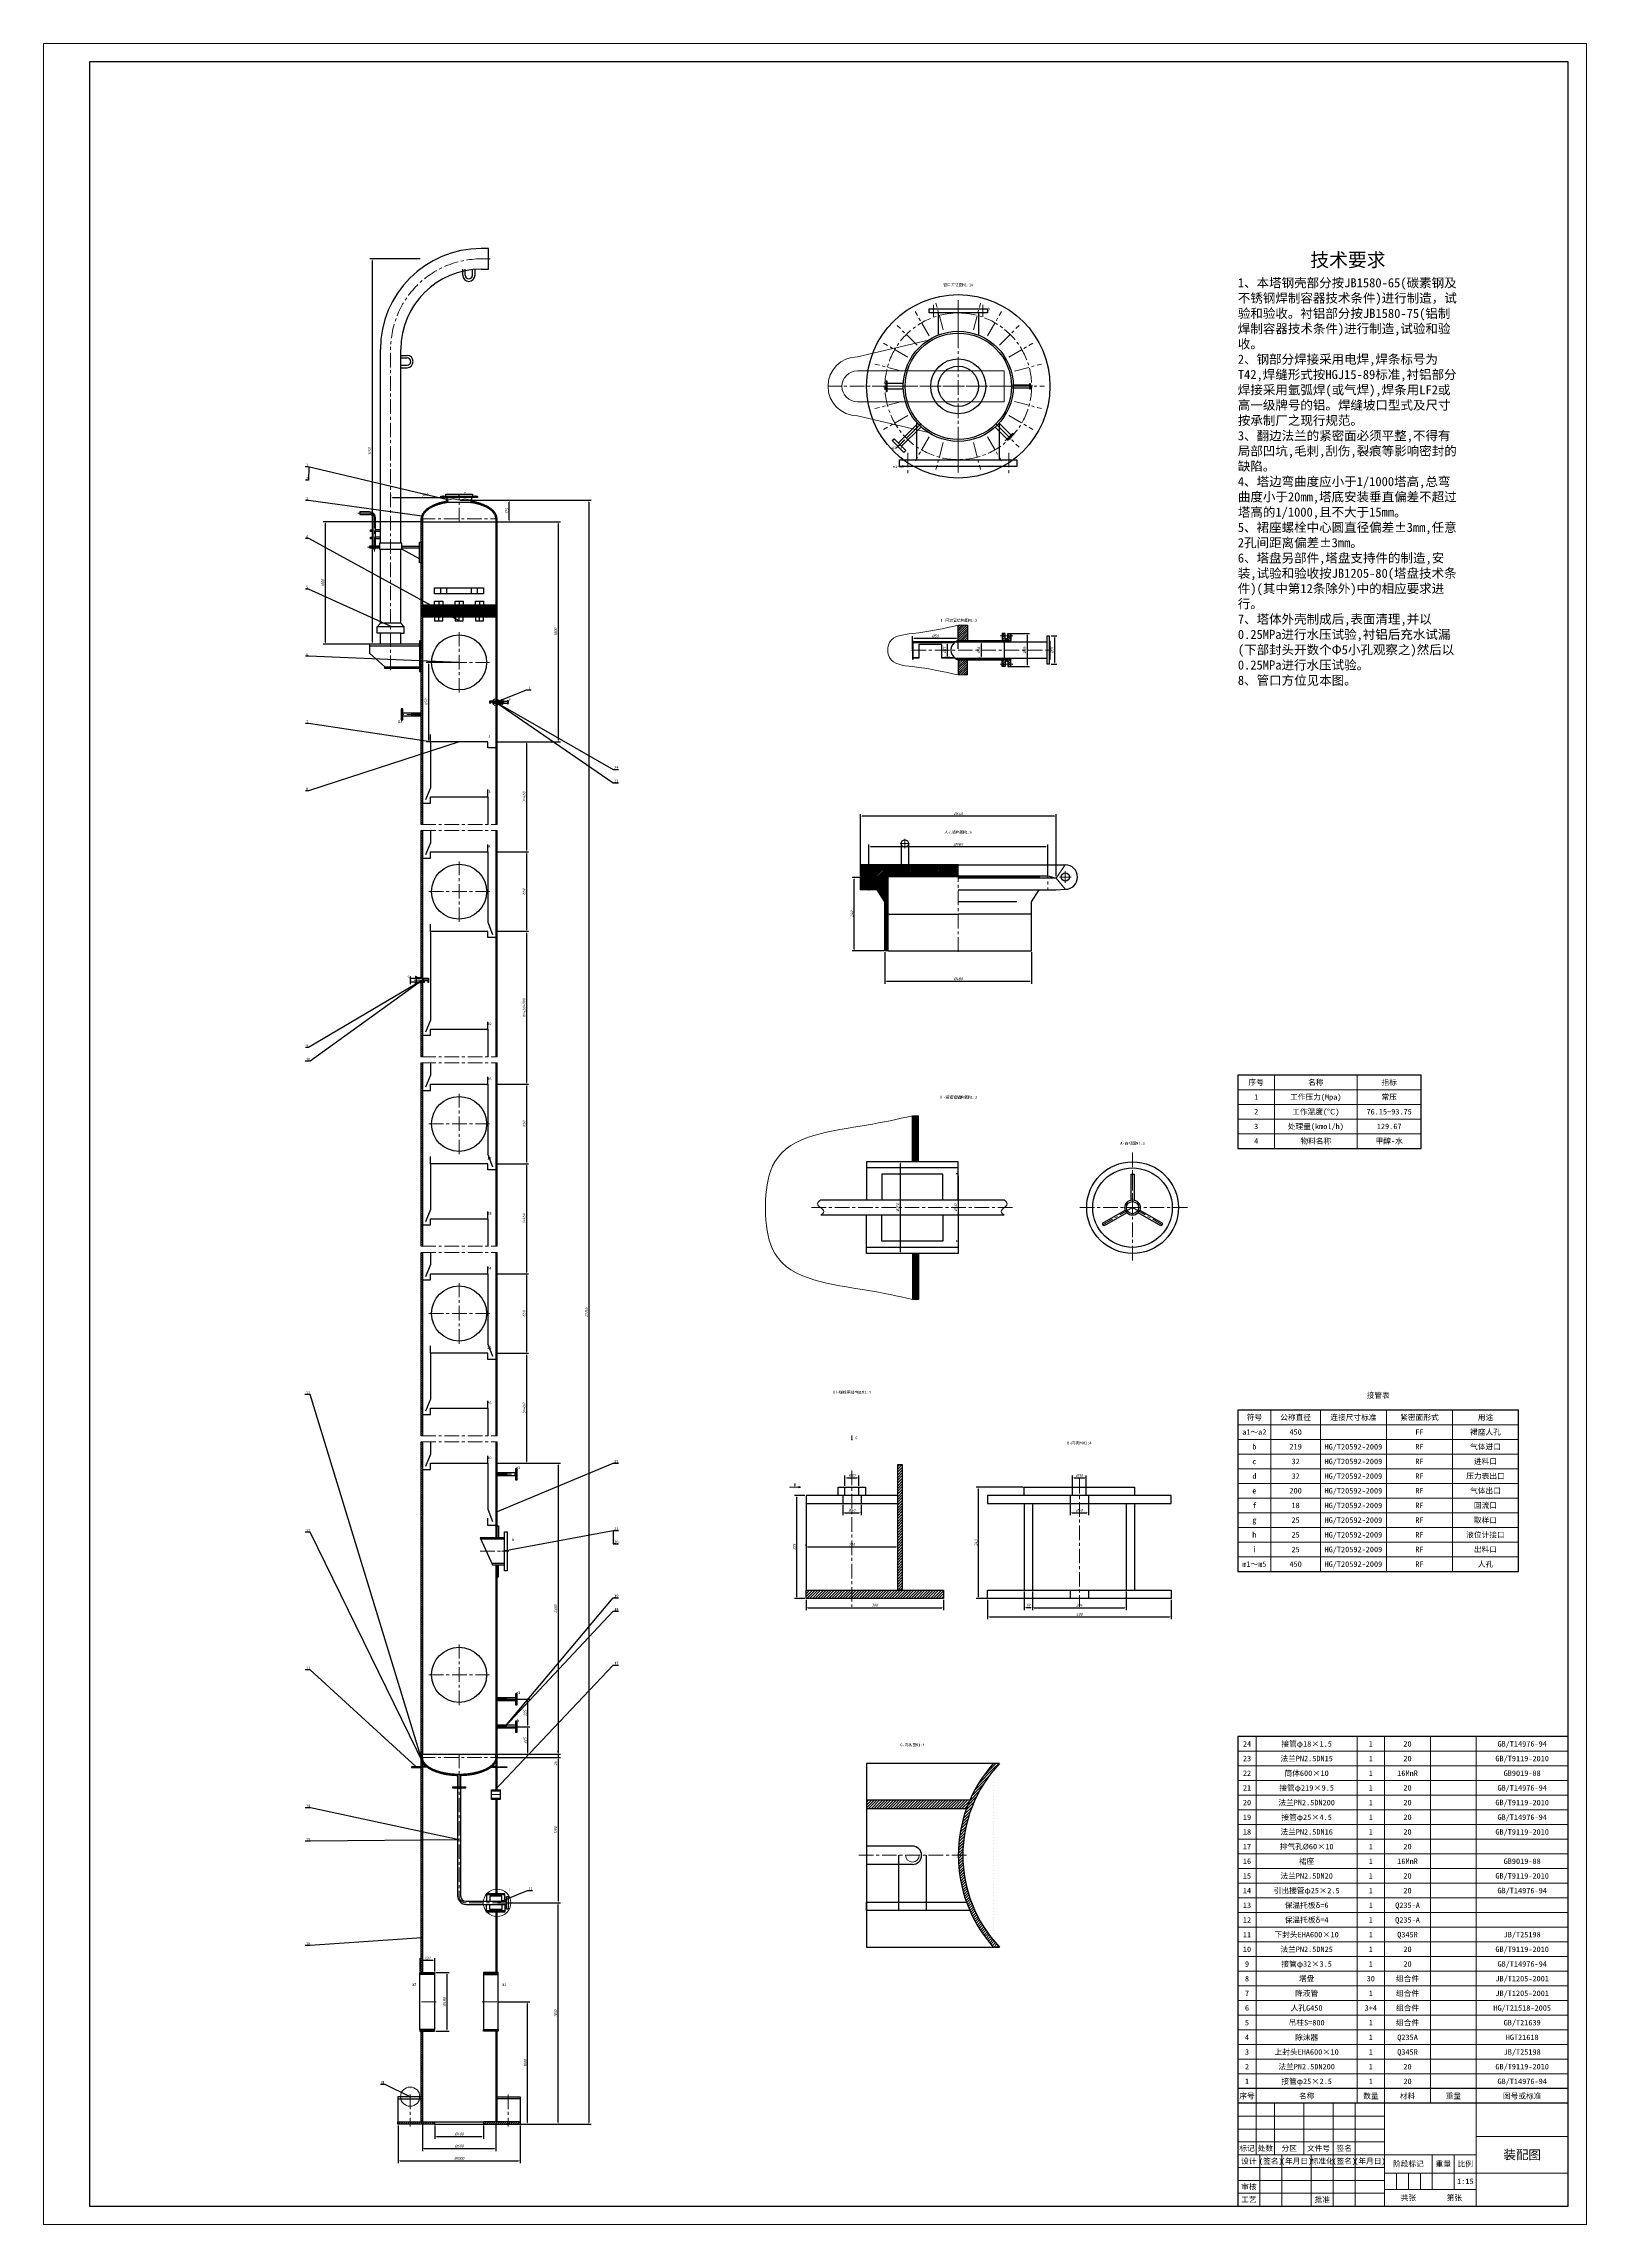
# Model space of a CAD drawing. Header units: millimetres. Extents: x 0 to 841, y 0 to 1189.
import ezdxf
from ezdxf import colors
from ezdxf.entities.mleader import LeaderData, LeaderLine
from ezdxf.enums import TextEntityAlignment as Align
from ezdxf.math import Vec2, Vec3

# ---------------------------------------------------------------- set-up
doc = ezdxf.new("R2010")
doc.units = ezdxf.units.MM
doc.header["$LTSCALE"] = 0.25
doc.linetypes.add('ACAD_ISO02W100', pattern=[15, 12, -3])
doc.linetypes.add('CENTER', pattern=[50.8, 31.75, -6.35, 6.35, -6.35])
for name, color, linetype, lineweight in [('中心线', 6, 'CENTER', 15), ('剖面线', 5, 'Continuous', 15), ('尺寸', 3, 'Continuous', 15), ('文字', 7, 'Continuous', 15), ('粗实线', 7, 'Continuous', 30), ('细实线', 7, 'Continuous', 15), ('虚线', 1, 'ACAD_ISO02W100', 15)]:
    doc.layers.add(name, color=color, linetype=linetype, lineweight=lineweight)
doc.styles.add('gbeitc', font='gbeitc.shx', dxfattribs={"bigfont": 'gbcbig.shx'})
doc.styles.add('Songti', font='')
doc.styles.get("Standard").update_dxf_attribs({"font": ''})
doc.styles.get('Songti').set_extended_font_data('SimSun')
doc.styles.get('Standard').set_extended_font_data('SimSun')
doc.dimstyles.new('gbeitc', dxfattribs={"dimtxt": 1.5, "dimasz": 0.9375, "dimexe": 1.25, "dimexo": 0.625, "dimtad": 1, "dimdec": 0, "dimlfac": 15, "dimdsep": 46, "dimtxsty": 'gbeitc', "dimcen": 2.5, "dimadec": 0, "dimazin": 0, "dimtfac": 1, "dimtdec": 3, "dimtmove": 0, "dimatfit": 3, "dimfxl": 1, "dimarcsym": 0})

# ---------------------------------------------------------------- blocks, each defined once
blk = doc.blocks.new('*D390')
at = {"layer": 'Defpoints', "color": 0, "transparency": 16777216}
for p in [(226.5, 940), (253.8, 940), (226.5, 928.3)]:
    blk.add_point(p, dxfattribs=at)
at = {"layer": '尺寸', "color": 0, "lineweight": -2, "transparency": 16777216}
for p, q in [((227.1, 940), (255.1, 940)), ((227.1, 928.3), (255.1, 928.3)), ((253.8, 929.2), (253.8, 939))]:
    blk.add_line(p, q, dxfattribs=at)
at = {"layer": '尺寸', "color": 0, "transparency": 16777216}
for points in [[(253.7, 939), (254, 939), (253.8, 940)], [(253.7, 929.2), (254, 929.2), (253.8, 928.3)]]:
    blk.add_solid(points, dxfattribs=at)
at = {"layer": '尺寸', "color": 0, "transparency": 16777216, "insert": (252.5, 934.1), "char_height": 1.5, "attachment_point": 5, "rotation": 90, "style": 'gbeitc'}
blk.add_mtext('175', dxfattribs=at)
blk = doc.blocks.new('_None')
blk = doc.blocks.new('*D391')
at = {"layer": 'Defpoints', "color": 0, "transparency": 16777216}
for p in [(179.2, 1071.6), (205.8, 1071.6), (205.8, 861.6)]:
    blk.add_point(p, dxfattribs=at)
at = {"layer": '尺寸', "color": 0, "lineweight": -2, "transparency": 16777216}
for p, q in [((205.2, 1071.6), (177.9, 1071.6)), ((179.2, 862.6), (179.2, 1070.7)), ((205.2, 861.6), (177.9, 861.6))]:
    blk.add_line(p, q, dxfattribs=at)
at = {"layer": '尺寸', "color": 0, "transparency": 16777216}
for points in [[(179, 1070.7), (179.3, 1070.7), (179.2, 1071.6)], [(179, 862.6), (179.3, 862.6), (179.2, 861.6)]]:
    blk.add_solid(points, dxfattribs=at)
at = {"layer": '尺寸', "color": 0, "transparency": 16777216, "insert": (177.8, 966.6), "char_height": 1.5, "attachment_point": 5, "rotation": 90, "style": 'gbeitc'}
blk.add_mtext('3150', dxfattribs=at)
blk = doc.blocks.new('*D392')
at = {"layer": 'Defpoints', "color": 0, "transparency": 16777216}
for p in [(246.5, 808.3), (246.5, 748.3), (263.2, 748.3)]:
    blk.add_point(p, dxfattribs=at)
at = {"layer": '尺寸', "color": 0, "lineweight": -2, "transparency": 16777216}
for p, q in [((247.1, 808.3), (264.4, 808.3)), ((263.2, 807.4), (263.2, 749.2)), ((247.1, 748.3), (264.4, 748.3))]:
    blk.add_line(p, q, dxfattribs=at)
at = {"layer": '尺寸', "color": 0, "transparency": 16777216}
for points in [[(263, 807.4), (263.3, 807.4), (263.2, 808.3)], [(263, 749.2), (263.3, 749.2), (263.2, 748.3)]]:
    blk.add_solid(points, dxfattribs=at)
at = {"layer": '尺寸', "color": 0, "transparency": 16777216, "insert": (261.8, 778.3), "char_height": 1.5, "attachment_point": 5, "rotation": 90, "style": 'gbeitc'}
blk.add_mtext('7×450', dxfattribs=at)
blk = doc.blocks.new('*D393')
at = {"layer": 'Defpoints', "color": 0, "transparency": 16777216}
for p in [(246.5, 748.3), (246.5, 705), (263.2, 705)]:
    blk.add_point(p, dxfattribs=at)
at = {"layer": '尺寸', "color": 0, "lineweight": -2, "transparency": 16777216}
for p, q in [((247.1, 748.3), (264.4, 748.3)), ((263.2, 747.4), (263.2, 705.9)), ((247.1, 705), (264.4, 705))]:
    blk.add_line(p, q, dxfattribs=at)
at = {"layer": '尺寸', "color": 0, "transparency": 16777216}
for points in [[(263, 747.4), (263.3, 747.4), (263.2, 748.3)], [(263, 705.9), (263.3, 705.9), (263.2, 705)]]:
    blk.add_solid(points, dxfattribs=at)
at = {"layer": '尺寸', "color": 0, "transparency": 16777216, "insert": (261.8, 726.6), "char_height": 1.5, "attachment_point": 5, "rotation": 90, "style": 'gbeitc'}
blk.add_mtext('650', dxfattribs=at)
blk = doc.blocks.new('*D394')
at = {"layer": 'Defpoints', "color": 0, "transparency": 16777216}
for p in [(246.5, 705), (246.5, 621.6), (263.2, 621.6)]:
    blk.add_point(p, dxfattribs=at)
at = {"layer": '尺寸', "color": 0, "lineweight": -2, "transparency": 16777216}
for p, q in [((247.1, 705), (264.4, 705)), ((263.2, 704), (263.2, 622.6)), ((247.1, 621.6), (264.4, 621.6))]:
    blk.add_line(p, q, dxfattribs=at)
at = {"layer": '尺寸', "color": 0, "transparency": 16777216}
for points in [[(263, 704), (263.3, 704), (263.2, 705)], [(263, 622.6), (263.3, 622.6), (263.2, 621.6)]]:
    blk.add_solid(points, dxfattribs=at)
at = {"layer": '尺寸', "color": 0, "transparency": 16777216, "insert": (261.8, 663.3), "char_height": 1.5, "attachment_point": 5, "rotation": 90, "style": 'gbeitc'}
blk.add_mtext('6×450+800', dxfattribs=at)
blk = doc.blocks.new('*D395')
at = {"layer": 'Defpoints', "color": 0, "transparency": 16777216}
for p in [(246.5, 621.6), (246.5, 578.3), (263.2, 578.3)]:
    blk.add_point(p, dxfattribs=at)
at = {"layer": '尺寸', "color": 0, "lineweight": -2, "transparency": 16777216}
for p, q in [((247.1, 621.6), (264.4, 621.6)), ((263.2, 620.7), (263.2, 579.2)), ((247.1, 578.3), (264.4, 578.3))]:
    blk.add_line(p, q, dxfattribs=at)
at = {"layer": '尺寸', "color": 0, "transparency": 16777216}
for points in [[(263, 620.7), (263.3, 620.7), (263.2, 621.6)], [(263, 579.2), (263.3, 579.2), (263.2, 578.3)]]:
    blk.add_solid(points, dxfattribs=at)
at = {"layer": '尺寸', "color": 0, "transparency": 16777216, "insert": (261.8, 600), "char_height": 1.5, "attachment_point": 5, "rotation": 90, "style": 'gbeitc'}
blk.add_mtext('650', dxfattribs=at)
blk = doc.blocks.new('*D396')
at = {"layer": 'Defpoints', "color": 0, "transparency": 16777216}
for p in [(246.5, 578.3), (246.5, 518.3), (263.2, 518.3)]:
    blk.add_point(p, dxfattribs=at)
at = {"layer": '尺寸', "color": 0, "lineweight": -2, "transparency": 16777216}
for p, q in [((247.1, 578.3), (264.4, 578.3)), ((263.2, 577.4), (263.2, 519.2)), ((247.1, 518.3), (264.4, 518.3))]:
    blk.add_line(p, q, dxfattribs=at)
at = {"layer": '尺寸', "color": 0, "transparency": 16777216}
for points in [[(263, 577.4), (263.3, 577.4), (263.2, 578.3)], [(263, 519.2), (263.3, 519.2), (263.2, 518.3)]]:
    blk.add_solid(points, dxfattribs=at)
at = {"layer": '尺寸', "color": 0, "transparency": 16777216, "insert": (261.8, 548.3), "char_height": 1.5, "attachment_point": 5, "rotation": 90, "style": 'gbeitc'}
blk.add_mtext('7×450', dxfattribs=at)
blk = doc.blocks.new('*D397')
at = {"layer": 'Defpoints', "color": 0, "transparency": 16777216}
for p in [(246.5, 518.3), (246.5, 475), (263.2, 475)]:
    blk.add_point(p, dxfattribs=at)
at = {"layer": '尺寸', "color": 0, "lineweight": -2, "transparency": 16777216}
for p, q in [((247.1, 518.3), (264.4, 518.3)), ((263.2, 517.4), (263.2, 475.9)), ((247.1, 475), (264.4, 475))]:
    blk.add_line(p, q, dxfattribs=at)
at = {"layer": '尺寸', "color": 0, "transparency": 16777216}
for points in [[(263, 517.4), (263.3, 517.4), (263.2, 518.3)], [(263, 475.9), (263.3, 475.9), (263.2, 475)]]:
    blk.add_solid(points, dxfattribs=at)
at = {"layer": '尺寸', "color": 0, "transparency": 16777216, "insert": (261.8, 496.6), "char_height": 1.5, "attachment_point": 5, "rotation": 90, "style": 'gbeitc'}
blk.add_mtext('650', dxfattribs=at)
blk = doc.blocks.new('*D398')
at = {"layer": 'Defpoints', "color": 0, "transparency": 16777216}
for p in [(246.5, 475), (246.5, 415), (263.2, 415)]:
    blk.add_point(p, dxfattribs=at)
at = {"layer": '尺寸', "color": 0, "lineweight": -2, "transparency": 16777216}
for p, q in [((247.1, 475), (264.4, 475)), ((263.2, 474), (263.2, 415.9)), ((247.1, 415), (264.4, 415))]:
    blk.add_line(p, q, dxfattribs=at)
at = {"layer": '尺寸', "color": 0, "transparency": 16777216}
for points in [[(263, 474), (263.3, 474), (263.2, 475)], [(263, 415.9), (263.3, 415.9), (263.2, 415)]]:
    blk.add_solid(points, dxfattribs=at)
at = {"layer": '尺寸', "color": 0, "transparency": 16777216, "insert": (261.8, 445), "char_height": 1.5, "attachment_point": 5, "rotation": 90, "style": 'gbeitc'}
blk.add_mtext('5×450', dxfattribs=at)
blk = doc.blocks.new('*D399')
at = {"layer": 'Defpoints', "color": 0, "transparency": 16777216}
for p in [(213.2, 137.3), (213.2, 105.3), (219.8, 105.3)]:
    blk.add_point(p, dxfattribs=at)
at = {"layer": '尺寸', "color": 0, "lineweight": -2, "transparency": 16777216}
for p, q in [((213.8, 137.3), (221.1, 137.3)), ((219.8, 136.4), (219.8, 106.2)), ((213.8, 105.3), (221.1, 105.3))]:
    blk.add_line(p, q, dxfattribs=at)
at = {"layer": '尺寸', "color": 0, "transparency": 16777216}
for points in [[(219.7, 136.4), (220, 136.4), (219.8, 137.3)], [(219.7, 106.2), (220, 106.2), (219.8, 105.3)]]:
    blk.add_solid(points, dxfattribs=at)
at = {"layer": '尺寸', "color": 0, "transparency": 16777216, "insert": (218.5, 121.3), "char_height": 1.5, "attachment_point": 5, "rotation": 90, "style": 'gbeitc'}
blk.add_mtext('%%c480', dxfattribs=at)
blk = doc.blocks.new('*D400')
at = {"layer": 'Defpoints', "color": 0, "transparency": 16777216}
for p in [(213.2, 144), (205.2, 137.3), (213.2, 137.3)]:
    blk.add_point(p, dxfattribs=at)
at = {"layer": '尺寸', "color": 0, "lineweight": -2, "transparency": 16777216}
for p, q in [((205.2, 137.9), (205.2, 145.2)), ((206.1, 144), (212.2, 144)), ((213.2, 137.9), (213.2, 145.2))]:
    blk.add_line(p, q, dxfattribs=at)
at = {"layer": '尺寸', "color": 0, "transparency": 16777216}
for points in [[(206.1, 144.1), (206.1, 143.8), (205.2, 144)], [(212.2, 144.1), (212.2, 143.8), (213.2, 144)]]:
    blk.add_solid(points, dxfattribs=at)
at = {"layer": '尺寸', "color": 0, "transparency": 16777216, "insert": (209.2, 145.3), "char_height": 1.5, "attachment_point": 5, "style": 'gbeitc'}
blk.add_mtext('120', dxfattribs=at)
blk = doc.blocks.new('*D401')
at = {"layer": 'Defpoints', "color": 0, "transparency": 16777216}
for p in [(213.2, 54.6), (239.8, 54.6), (239.8, 48)]:
    blk.add_point(p, dxfattribs=at)
at = {"layer": '尺寸', "color": 0, "lineweight": -2, "transparency": 16777216}
for p, q in [((213.2, 54), (213.2, 46.7)), ((214.1, 48), (238.9, 48)), ((239.8, 54), (239.8, 46.7))]:
    blk.add_line(p, q, dxfattribs=at)
at = {"layer": '尺寸', "color": 0, "transparency": 16777216}
for points in [[(214.1, 48.1), (214.1, 47.8), (213.2, 48)], [(238.9, 48.1), (238.9, 47.8), (239.8, 48)]]:
    blk.add_solid(points, dxfattribs=at)
at = {"layer": '尺寸', "color": 0, "transparency": 16777216, "insert": (226.5, 49.3), "char_height": 1.5, "attachment_point": 5, "style": 'gbeitc'}
blk.add_mtext('%%c400', dxfattribs=at)
blk = doc.blocks.new('*D402')
at = {"layer": 'Defpoints', "color": 0, "transparency": 16777216}
for p in [(206.5, 55.8), (246.5, 55.8), (246.5, 41.3)]:
    blk.add_point(p, dxfattribs=at)
at = {"layer": '尺寸', "color": 0, "lineweight": -2, "transparency": 16777216}
for p, q in [((206.5, 55.2), (206.5, 40)), ((246.5, 55.2), (246.5, 40)), ((207.4, 41.3), (245.6, 41.3))]:
    blk.add_line(p, q, dxfattribs=at)
at = {"layer": '尺寸', "color": 0, "transparency": 16777216}
for points in [[(207.4, 41.5), (207.4, 41.1), (206.5, 41.3)], [(245.6, 41.5), (245.6, 41.1), (246.5, 41.3)]]:
    blk.add_solid(points, dxfattribs=at)
at = {"layer": '尺寸', "color": 0, "transparency": 16777216, "insert": (226.5, 42.7), "char_height": 1.5, "attachment_point": 5, "style": 'gbeitc'}
blk.add_mtext('%%c600', dxfattribs=at)
blk = doc.blocks.new('*D403')
at = {"layer": 'Defpoints', "color": 0, "transparency": 16777216}
for p in [(193.2, 54.6), (259.8, 54.6), (259.8, 34.6)]:
    blk.add_point(p, dxfattribs=at)
at = {"layer": '尺寸', "color": 0, "lineweight": -2, "transparency": 16777216}
for p, q in [((193.2, 54), (193.2, 33.4)), ((259.8, 54), (259.8, 33.4)), ((194.1, 34.6), (258.9, 34.6))]:
    blk.add_line(p, q, dxfattribs=at)
at = {"layer": '尺寸', "color": 0, "transparency": 16777216}
for points in [[(194.1, 34.8), (194.1, 34.5), (193.2, 34.6)], [(258.9, 34.8), (258.9, 34.5), (259.8, 34.6)]]:
    blk.add_solid(points, dxfattribs=at)
at = {"layer": '尺寸', "color": 0, "transparency": 16777216, "insert": (226.5, 36), "char_height": 1.5, "attachment_point": 5, "style": 'gbeitc'}
blk.add_mtext('%%c1000', dxfattribs=at)
blk = doc.blocks.new('*D404')
at = {"layer": 'Defpoints', "color": 0, "transparency": 16777216}
for p in [(247.2, 928.3), (247.2, 808.3), (280.5, 808.3)]:
    blk.add_point(p, dxfattribs=at)
at = {"layer": '尺寸', "color": 0, "lineweight": -2, "transparency": 16777216}
for p, q in [((247.8, 928.3), (281.8, 928.3)), ((280.5, 927.4), (280.5, 809.2)), ((247.8, 808.3), (281.8, 808.3))]:
    blk.add_line(p, q, dxfattribs=at)
at = {"layer": '尺寸', "color": 0, "transparency": 16777216}
for points in [[(280.3, 927.4), (280.7, 927.4), (280.5, 928.3)], [(280.3, 809.2), (280.7, 809.2), (280.5, 808.3)]]:
    blk.add_solid(points, dxfattribs=at)
at = {"layer": '尺寸', "color": 0, "transparency": 16777216, "insert": (279.1, 868.3), "char_height": 1.5, "attachment_point": 5, "rotation": 90, "style": 'gbeitc'}
blk.add_mtext('1800', dxfattribs=at)
blk = doc.blocks.new('*D405')
at = {"layer": 'Defpoints', "color": 0, "transparency": 16777216}
for p in [(247.2, 415), (247.2, 256.3), (280.5, 256.3)]:
    blk.add_point(p, dxfattribs=at)
at = {"layer": '尺寸', "color": 0, "lineweight": -2, "transparency": 16777216}
for p, q in [((247.8, 415), (281.7, 415)), ((280.5, 414), (280.5, 257.2)), ((247.8, 256.3), (281.7, 256.3))]:
    blk.add_line(p, q, dxfattribs=at)
at = {"layer": '尺寸', "color": 0, "transparency": 16777216}
for points in [[(280.3, 414), (280.7, 414), (280.5, 415)], [(280.3, 257.2), (280.7, 257.2), (280.5, 256.3)]]:
    blk.add_solid(points, dxfattribs=at)
at = {"layer": '尺寸', "color": 0, "transparency": 16777216, "insert": (279.1, 335.6), "char_height": 1.5, "attachment_point": 5, "rotation": 90, "style": 'gbeitc'}
blk.add_mtext('2380', dxfattribs=at)
blk = doc.blocks.new('*D406')
at = {"layer": 'Defpoints', "color": 0, "transparency": 16777216}
for p in [(247.2, 256.3), (247.2, 254.6), (280.5, 254.6)]:
    blk.add_point(p, dxfattribs=at)
at = {"layer": '尺寸', "color": 0, "lineweight": -2, "transparency": 16777216}
for p, q in [((247.8, 256.3), (281.7, 256.3)), ((247.8, 254.6), (281.7, 254.6)), ((280.5, 257.2), (280.5, 258.2)), ((280.5, 256.3), (280.5, 254.6)), ((280.5, 253.7), (280.5, 249.9))]:
    blk.add_line(p, q, dxfattribs=at)
at = {"layer": '尺寸', "color": 0, "transparency": 16777216}
for points in [[(280.3, 257.2), (280.7, 257.2), (280.5, 256.3)], [(280.3, 253.7), (280.7, 253.7), (280.5, 254.6)]]:
    blk.add_solid(points, dxfattribs=at)
at = {"layer": '尺寸', "color": 0, "transparency": 16777216, "insert": (279.1, 251.3), "char_height": 1.5, "attachment_point": 5, "rotation": 90, "style": 'gbeitc'}
blk.add_mtext('25', dxfattribs=at)
blk = doc.blocks.new('*D407')
at = {"layer": 'Defpoints', "color": 0, "transparency": 16777216}
for p in [(247.2, 254.6), (247.2, 175.3), (280.5, 175.3)]:
    blk.add_point(p, dxfattribs=at)
at = {"layer": '尺寸', "color": 0, "lineweight": -2, "transparency": 16777216}
for p, q in [((247.8, 254.6), (281.7, 254.6)), ((280.5, 253.7), (280.5, 176.2)), ((247.8, 175.3), (281.7, 175.3))]:
    blk.add_line(p, q, dxfattribs=at)
at = {"layer": '尺寸', "color": 0, "transparency": 16777216}
for points in [[(280.3, 253.7), (280.7, 253.7), (280.5, 254.6)], [(280.3, 176.2), (280.7, 176.2), (280.5, 175.3)]]:
    blk.add_solid(points, dxfattribs=at)
at = {"layer": '尺寸', "color": 0, "transparency": 16777216, "insert": (279.1, 215), "char_height": 1.5, "attachment_point": 5, "rotation": 90, "style": 'gbeitc'}
blk.add_mtext('1190', dxfattribs=at)
blk = doc.blocks.new('*D408')
at = {"layer": 'Defpoints', "color": 0, "transparency": 16777216}
for p in [(247.2, 175.3), (280.5, 175.3), (247.2, 54.6)]:
    blk.add_point(p, dxfattribs=at)
at = {"layer": '尺寸', "color": 0, "lineweight": -2, "transparency": 16777216}
for p, q in [((247.8, 175.3), (281.7, 175.3)), ((280.5, 55.6), (280.5, 174.4)), ((247.8, 54.6), (281.7, 54.6))]:
    blk.add_line(p, q, dxfattribs=at)
at = {"layer": '尺寸', "color": 0, "transparency": 16777216}
for points in [[(280.3, 174.4), (280.7, 174.4), (280.5, 175.3)], [(280.3, 55.6), (280.7, 55.6), (280.5, 54.6)]]:
    blk.add_solid(points, dxfattribs=at)
at = {"layer": '尺寸', "color": 0, "transparency": 16777216, "insert": (279.1, 115), "char_height": 1.5, "attachment_point": 5, "rotation": 90, "style": 'gbeitc'}
blk.add_mtext('1810', dxfattribs=at)
blk = doc.blocks.new('*D409')
at = {"layer": 'Defpoints', "color": 0, "transparency": 16777216}
for p in [(247.2, 121.3), (263.8, 121.3), (247.2, 54.6)]:
    blk.add_point(p, dxfattribs=at)
at = {"layer": '尺寸', "color": 0, "lineweight": -2, "transparency": 16777216}
for p, q in [((247.8, 121.3), (265.1, 121.3)), ((263.8, 55.6), (263.8, 120.4)), ((247.8, 54.6), (265.1, 54.6))]:
    blk.add_line(p, q, dxfattribs=at)
at = {"layer": '尺寸', "color": 0, "transparency": 16777216}
for points in [[(263.7, 120.4), (264, 120.4), (263.8, 121.3)], [(263.7, 55.6), (264, 55.6), (263.8, 54.6)]]:
    blk.add_solid(points, dxfattribs=at)
at = {"layer": '尺寸', "color": 0, "transparency": 16777216, "insert": (262.5, 88), "char_height": 1.5, "attachment_point": 5, "rotation": 90, "style": 'gbeitc'}
blk.add_mtext('1000', dxfattribs=at)
blk = doc.blocks.new('*D410')
at = {"layer": 'Defpoints', "color": 0, "transparency": 16777216}
for p in [(226.5, 940), (226.5, 54.6), (297.2, 54.6)]:
    blk.add_point(p, dxfattribs=at)
at = {"layer": '尺寸', "color": 0, "lineweight": -2, "transparency": 16777216}
for p, q in [((227.1, 940), (298.4, 940)), ((297.2, 939), (297.2, 55.6)), ((227.1, 54.6), (298.4, 54.6))]:
    blk.add_line(p, q, dxfattribs=at)
at = {"layer": '尺寸', "color": 0, "transparency": 16777216}
for points in [[(297, 939), (297.3, 939), (297.2, 940)], [(297, 55.6), (297.3, 55.6), (297.2, 54.6)]]:
    blk.add_solid(points, dxfattribs=at)
at = {"layer": '尺寸', "color": 0, "transparency": 16777216, "insert": (295.8, 497.3), "char_height": 1.5, "attachment_point": 5, "rotation": 90, "style": 'gbeitc'}
blk.add_mtext('21355', dxfattribs=at)
blk = doc.blocks.new('*D411')
at = {"layer": 'Defpoints', "color": 0, "transparency": 16777216}
for p in [(226.5, 851.6), (209.8, 808.3), (226.5, 808.3)]:
    blk.add_point(p, dxfattribs=at)
at = {"layer": '尺寸', "color": 0, "lineweight": -2, "transparency": 16777216}
for p, q in [((225.9, 851.6), (208.6, 851.6)), ((209.8, 850.7), (209.8, 809.2)), ((225.9, 808.3), (208.6, 808.3))]:
    blk.add_line(p, q, dxfattribs=at)
at = {"layer": '尺寸', "color": 0, "transparency": 16777216}
for points in [[(209.7, 850.7), (210, 850.7), (209.8, 851.6)], [(209.7, 809.2), (210, 809.2), (209.8, 808.3)]]:
    blk.add_solid(points, dxfattribs=at)
at = {"layer": '尺寸', "color": 0, "transparency": 16777216, "insert": (208.5, 830), "char_height": 1.5, "attachment_point": 5, "rotation": 90, "style": 'gbeitc'}
blk.add_mtext('650', dxfattribs=at)
blk = doc.blocks.new('*D412')
at = {"layer": 'Defpoints', "color": 0, "transparency": 16777216}
for p in [(153.6, 928.3), (205.8, 928.3), (205.8, 861.6)]:
    blk.add_point(p, dxfattribs=at)
at = {"layer": '尺寸', "color": 0, "lineweight": -2, "transparency": 16777216}
for p, q in [((205.2, 928.3), (152.3, 928.3)), ((153.6, 862.6), (153.6, 927.4)), ((205.2, 861.6), (152.3, 861.6))]:
    blk.add_line(p, q, dxfattribs=at)
at = {"layer": '尺寸', "color": 0, "transparency": 16777216}
for points in [[(153.4, 927.4), (153.7, 927.4), (153.6, 928.3)], [(153.4, 862.6), (153.7, 862.6), (153.6, 861.6)]]:
    blk.add_solid(points, dxfattribs=at)
at = {"layer": '尺寸', "color": 0, "transparency": 16777216, "insert": (152.2, 895), "char_height": 1.5, "attachment_point": 5, "rotation": 90, "style": 'gbeitc'}
blk.add_mtext('1000', dxfattribs=at)
blk = doc.blocks.new('*D413')
at = {"layer": 'Defpoints', "color": 0, "transparency": 16777216}
for p in [(189.2, 941.6), (226.5, 941.6), (226.5, 941.6)]:
    blk.add_point(p, dxfattribs=at)
at = {"layer": '尺寸', "color": 0, "lineweight": -2, "transparency": 16777216}
for p, q in [((189.2, 942.3), (189.2, 942.9)), ((190.1, 941.6), (225.6, 941.6)), ((226.5, 942.3), (226.5, 942.9))]:
    blk.add_line(p, q, dxfattribs=at)
at = {"layer": '尺寸', "color": 0, "transparency": 16777216}
for points in [[(190.1, 941.8), (190.1, 941.5), (189.2, 941.6)], [(225.6, 941.8), (225.6, 941.5), (226.5, 941.6)]]:
    blk.add_solid(points, dxfattribs=at)
at = {"layer": '尺寸', "color": 0, "transparency": 16777216, "insert": (207.8, 943), "char_height": 1.5, "attachment_point": 5, "style": 'gbeitc'}
blk.add_mtext('560', dxfattribs=at)
blk = doc.blocks.new('*D414')
at = {"layer": 'Defpoints', "color": 0, "transparency": 16777216}
for p in [(247.2, 271.3), (247.2, 256.3), (263.8, 256.3)]:
    blk.add_point(p, dxfattribs=at)
at = {"layer": '尺寸', "color": 0, "lineweight": -2, "transparency": 16777216}
for p, q in [((247.8, 271.3), (265.1, 271.3)), ((263.8, 270.4), (263.8, 257.2)), ((247.8, 256.3), (265.1, 256.3))]:
    blk.add_line(p, q, dxfattribs=at)
at = {"layer": '尺寸', "color": 0, "transparency": 16777216}
for points in [[(263.7, 270.4), (264, 270.4), (263.8, 271.3)], [(263.7, 257.2), (264, 257.2), (263.8, 256.3)]]:
    blk.add_solid(points, dxfattribs=at)
at = {"layer": '尺寸', "color": 0, "transparency": 16777216, "insert": (262.5, 263.8), "char_height": 1.5, "attachment_point": 5, "rotation": 90, "style": 'gbeitc'}
blk.add_mtext('225', dxfattribs=at)
blk = doc.blocks.new('*D415')
at = {"layer": 'Defpoints', "color": 0, "transparency": 16777216}
for p in [(247.2, 286.3), (247.2, 271.3), (263.8, 271.3)]:
    blk.add_point(p, dxfattribs=at)
at = {"layer": '尺寸', "color": 0, "lineweight": -2, "transparency": 16777216}
for p, q in [((247.8, 286.3), (265.1, 286.3)), ((263.8, 285.4), (263.8, 272.2)), ((247.8, 271.3), (265.1, 271.3))]:
    blk.add_line(p, q, dxfattribs=at)
at = {"layer": '尺寸', "color": 0, "transparency": 16777216}
for points in [[(263.7, 285.4), (264, 285.4), (263.8, 286.3)], [(263.7, 272.2), (264, 272.2), (263.8, 271.3)]]:
    blk.add_solid(points, dxfattribs=at)
at = {"layer": '尺寸', "color": 0, "transparency": 16777216, "insert": (262.5, 278.8), "char_height": 1.5, "attachment_point": 5, "rotation": 90, "style": 'gbeitc'}
blk.add_mtext('225', dxfattribs=at)
blk = doc.blocks.new('*D416')
at = {"layer": 'Defpoints', "color": 0, "transparency": 16777216}
for p in [(494.6, 862.475), (492.6, 854.225), (494.6, 854.225)]:
    blk.add_point(p, dxfattribs=at)
at = {"layer": '尺寸', "color": 0, "lineweight": -2, "transparency": 16777216}
for p, q in [((493.975, 862.475), (491.35, 862.475)), ((492.6, 861.5375), (492.6, 855.1625)), ((493.975, 854.225), (491.35, 854.225))]:
    blk.add_line(p, q, dxfattribs=at)
at = {"layer": '尺寸', "color": 0, "transparency": 16777216}
for points in [[(492.44375, 861.5375), (492.75625, 861.5375), (492.6, 862.475)], [(492.44375, 855.1625), (492.75625, 855.1625), (492.6, 854.225)]]:
    blk.add_solid(points, dxfattribs=at)
at = {"layer": '尺寸', "color": 0, "transparency": 16777216, "insert": (491.225, 858.35), "char_height": 1.5, "attachment_point": 5, "rotation": 90, "style": 'gbeitc'}
blk.add_mtext('%%c17', dxfattribs=at)
blk = doc.blocks.new('*D417')
at = {"layer": 'Defpoints', "color": 0, "transparency": 16777216}
for p in [(511.1, 862.85), (511.1, 853.85), (511.1, 853.85)]:
    blk.add_point(p, dxfattribs=at)
at = {"layer": '尺寸', "color": 0, "lineweight": -2, "transparency": 16777216}
for p, q in [((510.475, 862.85), (509.85, 862.85)), ((511.1, 861.9125), (511.1, 854.7875)), ((510.475, 853.85), (509.85, 853.85))]:
    blk.add_line(p, q, dxfattribs=at)
at = {"layer": '尺寸', "color": 0, "transparency": 16777216}
for points in [[(510.94375, 861.9125), (511.25625, 861.9125), (511.1, 862.85)], [(510.94375, 854.7875), (511.25625, 854.7875), (511.1, 853.85)]]:
    blk.add_solid(points, dxfattribs=at)
at = {"layer": '尺寸', "color": 0, "transparency": 16777216, "insert": (509.725, 858.35), "char_height": 1.5, "attachment_point": 5, "rotation": 90, "style": 'gbeitc'}
blk.add_mtext('%%c18', dxfattribs=at)
blk = doc.blocks.new('*D418')
at = {"layer": 'Defpoints', "color": 0, "transparency": 16777216}
for p in [(525.73, 867.35), (525.73, 849.35), (536.1, 849.35)]:
    blk.add_point(p, dxfattribs=at)
at = {"layer": '尺寸', "color": 0, "lineweight": -2, "transparency": 16777216}
for p, q in [((526.355, 867.35), (537.35, 867.35)), ((536.1, 866.4125), (536.1, 850.2875)), ((526.355, 849.35), (537.35, 849.35))]:
    blk.add_line(p, q, dxfattribs=at)
at = {"layer": '尺寸', "color": 0, "transparency": 16777216}
for points in [[(535.94375, 866.4125), (536.25625, 866.4125), (536.1, 867.35)], [(535.94375, 850.2875), (536.25625, 850.2875), (536.1, 849.35)]]:
    blk.add_solid(points, dxfattribs=at)
at = {"layer": '尺寸', "color": 0, "transparency": 16777216, "insert": (534.725, 858.35), "char_height": 1.5, "attachment_point": 5, "rotation": 90, "style": 'gbeitc'}
blk.add_mtext('%%c36', dxfattribs=at)
blk = doc.blocks.new('*D419')
at = {"layer": 'Defpoints', "color": 0, "transparency": 16777216}
for p in [(548.6, 866.1), (548.6, 850.6), (551.1, 850.6)]:
    blk.add_point(p, dxfattribs=at)
at = {"layer": '尺寸', "color": 0, "lineweight": -2, "transparency": 16777216}
for p, q in [((549.225, 866.1), (552.35, 866.1)), ((551.1, 865.1625), (551.1, 851.5375)), ((549.225, 850.6), (552.35, 850.6))]:
    blk.add_line(p, q, dxfattribs=at)
at = {"layer": '尺寸', "color": 0, "transparency": 16777216}
for points in [[(550.94375, 865.1625), (551.25625, 865.1625), (551.1, 866.1)], [(550.94375, 851.5375), (551.25625, 851.5375), (551.1, 850.6)]]:
    blk.add_solid(points, dxfattribs=at)
at = {"layer": '尺寸', "color": 0, "transparency": 16777216, "insert": (549.725, 858.35), "char_height": 1.5, "attachment_point": 5, "rotation": 90, "style": 'gbeitc'}
blk.add_mtext('%%c31', dxfattribs=at)
blk = doc.blocks.new('*D420')
at = {"layer": 'Defpoints', "color": 0, "transparency": 16777216}
for p in [(473.6, 864.65), (473.6, 858.35), (498.6, 858.35)]:
    blk.add_point(p, dxfattribs=at)
at = {"layer": '尺寸', "color": 0, "lineweight": -2, "transparency": 16777216}
for p, q in [((473.6, 858.975), (473.6, 865.9)), ((497.6625, 864.65), (474.5375, 864.65)), ((498.6, 858.975), (498.6, 865.9))]:
    blk.add_line(p, q, dxfattribs=at)
at = {"layer": '尺寸', "color": 0, "transparency": 16777216}
for points in [[(474.5375, 864.80625), (474.5375, 864.49375), (473.6, 864.65)], [(497.6625, 864.80625), (497.6625, 864.49375), (498.6, 864.65)]]:
    blk.add_solid(points, dxfattribs=at)
at = {"layer": '尺寸', "color": 0, "transparency": 16777216, "insert": (486.1, 866.025), "char_height": 1.5, "attachment_point": 5, "style": 'gbeitc'}
blk.add_mtext('%%c50', dxfattribs=at)
blk = doc.blocks.new('*D421')
at = {"layer": 'Defpoints', "color": 0, "transparency": 16777216}
for p in [(449.9, 751), (449.9, 734.4), (547.4, 734.4)]:
    blk.add_point(p, dxfattribs=at)
at = {"layer": '尺寸', "color": 0, "lineweight": -2, "transparency": 16777216}
for p, q in [((449.9, 735), (449.9, 752.3)), ((546.4, 751), (450.8, 751)), ((547.4, 735), (547.4, 752.3))]:
    blk.add_line(p, q, dxfattribs=at)
at = {"layer": '尺寸', "color": 0, "transparency": 16777216}
for points in [[(450.8, 751.2), (450.8, 750.9), (449.9, 751)], [(546.4, 751.2), (546.4, 750.9), (547.4, 751)]]:
    blk.add_solid(points, dxfattribs=at)
at = {"layer": '尺寸', "color": 0, "transparency": 16777216, "insert": (498.6, 752.4), "char_height": 1.5, "attachment_point": 5, "style": 'gbeitc'}
blk.add_mtext('%%c585', dxfattribs=at)
blk = doc.blocks.new('*D422')
at = {"layer": 'Defpoints', "color": 0, "transparency": 16777216}
for p in [(445.3, 767.7), (445.3, 734.4), (551.9, 734.4)]:
    blk.add_point(p, dxfattribs=at)
at = {"layer": '尺寸', "color": 0, "lineweight": -2, "transparency": 16777216}
for p, q in [((445.3, 735), (445.3, 768.9)), ((551, 767.7), (446.2, 767.7)), ((551.9, 735), (551.9, 768.9))]:
    blk.add_line(p, q, dxfattribs=at)
at = {"layer": '尺寸', "color": 0, "transparency": 16777216}
for points in [[(446.2, 767.8), (446.2, 767.5), (445.3, 767.7)], [(551, 767.8), (551, 767.5), (551.9, 767.7)]]:
    blk.add_solid(points, dxfattribs=at)
at = {"layer": '尺寸', "color": 0, "transparency": 16777216, "insert": (498.6, 769.1), "char_height": 1.5, "attachment_point": 5, "style": 'gbeitc'}
blk.add_mtext('%%c640', dxfattribs=at)
blk = doc.blocks.new('*D423')
at = {"layer": 'Defpoints', "color": 0, "transparency": 16777216}
for p in [(458.6, 694.4), (538.6, 694.4), (458.6, 677.7)]:
    blk.add_point(p, dxfattribs=at)
at = {"layer": '尺寸', "color": 0, "lineweight": -2, "transparency": 16777216}
for p, q in [((458.6, 693.7), (458.6, 676.4)), ((538.6, 693.7), (538.6, 676.4)), ((537.7, 677.7), (459.5, 677.7))]:
    blk.add_line(p, q, dxfattribs=at)
at = {"layer": '尺寸', "color": 0, "transparency": 16777216}
for points in [[(459.5, 677.8), (459.5, 677.5), (458.6, 677.7)], [(537.7, 677.8), (537.7, 677.5), (538.6, 677.7)]]:
    blk.add_solid(points, dxfattribs=at)
at = {"layer": '尺寸', "color": 0, "transparency": 16777216, "insert": (498.6, 679.1), "char_height": 1.5, "attachment_point": 5, "style": 'gbeitc'}
blk.add_mtext('%%c480', dxfattribs=at)
blk = doc.blocks.new('*D424')
at = {"layer": 'Defpoints', "color": 0, "transparency": 16777216}
for p in [(441.9, 734.4), (458.6, 734.4), (458.6, 694.4)]:
    blk.add_point(p, dxfattribs=at)
at = {"layer": '尺寸', "color": 0, "lineweight": -2, "transparency": 16777216}
for p, q in [((458, 734.4), (440.7, 734.4)), ((441.9, 695.3), (441.9, 733.4)), ((458, 694.4), (440.7, 694.4))]:
    blk.add_line(p, q, dxfattribs=at)
at = {"layer": '尺寸', "color": 0, "transparency": 16777216}
for points in [[(441.8, 733.4), (442.1, 733.4), (441.9, 734.4)], [(441.8, 695.3), (442.1, 695.3), (441.9, 694.4)]]:
    blk.add_solid(points, dxfattribs=at)
at = {"layer": '尺寸', "color": 0, "transparency": 16777216, "insert": (440.6, 714.4), "char_height": 1.5, "attachment_point": 5, "rotation": 90, "style": 'gbeitc'}
blk.add_mtext('240', dxfattribs=at)
blk = doc.blocks.new('*D425')
at = {"layer": 'Defpoints', "color": 0, "transparency": 16777216}
for p in [(473.6, 579.4), (466.9, 529.4), (473.6, 529.4)]:
    blk.add_point(p, dxfattribs=at)
at = {"layer": '尺寸', "color": 0, "lineweight": -2, "transparency": 16777216}
for p, q in [((473, 579.4), (465.7, 579.4)), ((466.9, 578.4), (466.9, 530.3)), ((473, 529.4), (465.7, 529.4))]:
    blk.add_line(p, q, dxfattribs=at)
at = {"layer": '尺寸', "color": 0, "transparency": 16777216}
for points in [[(466.8, 578.4), (467.1, 578.4), (466.9, 579.4)], [(466.8, 530.3), (467.1, 530.3), (466.9, 529.4)]]:
    blk.add_solid(points, dxfattribs=at)
at = {"layer": '尺寸', "color": 0, "transparency": 16777216, "insert": (465.6, 554.4), "char_height": 1.5, "attachment_point": 5, "rotation": 90, "style": 'gbeitc'}
blk.add_mtext('%%c150', dxfattribs=at)
blk = doc.blocks.new('*D426')
at = {"layer": 'Defpoints', "color": 0, "transparency": 16777216}
for p in [(498.6, 572.7), (498.6, 536), (498.6, 536)]:
    blk.add_point(p, dxfattribs=at)
at = {"layer": '尺寸', "color": 0, "lineweight": -2, "transparency": 16777216}
for p, q in [((498, 572.7), (497.4, 572.7)), ((498.6, 571.7), (498.6, 537)), ((498, 536), (497.4, 536))]:
    blk.add_line(p, q, dxfattribs=at)
at = {"layer": '尺寸', "color": 0, "transparency": 16777216}
for points in [[(498.4, 571.7), (498.8, 571.7), (498.6, 572.7)], [(498.4, 537), (498.8, 537), (498.6, 536)]]:
    blk.add_solid(points, dxfattribs=at)
at = {"layer": '尺寸', "color": 0, "transparency": 16777216, "insert": (497.2, 554.4), "char_height": 1.5, "attachment_point": 5, "rotation": 90, "style": 'gbeitc'}
blk.add_mtext('%%c110', dxfattribs=at)
blk = doc.blocks.new('*D427')
at = {"layer": 'Defpoints', "color": 0, "transparency": 16777216}
for p in [(415.6, 341.225), (490.6, 341.225), (490.6, 336.225)]:
    blk.add_point(p, dxfattribs=at)
at = {"layer": '尺寸', "color": 0, "lineweight": -2, "transparency": 16777216}
for p, q in [((415.6, 340.6), (415.6, 334.975)), ((416.5375, 336.225), (489.6625, 336.225)), ((490.6, 340.6), (490.6, 334.975))]:
    blk.add_line(p, q, dxfattribs=at)
at = {"layer": '尺寸', "color": 0, "transparency": 16777216}
for points in [[(416.5375, 336.38125), (416.5375, 336.06875), (415.6, 336.225)], [(489.6625, 336.38125), (489.6625, 336.06875), (490.6, 336.225)]]:
    blk.add_solid(points, dxfattribs=at)
at = {"layer": '尺寸', "color": 0, "transparency": 16777216, "insert": (453.1, 337.6), "char_height": 1.5, "attachment_point": 5, "style": 'gbeitc'}
blk.add_mtext('300', dxfattribs=at)
blk = doc.blocks.new('*D428')
at = {"layer": 'Defpoints', "color": 0, "transparency": 16777216}
for p in [(415.6, 369.35), (465.6, 369.35), (465.6, 369.35)]:
    blk.add_point(p, dxfattribs=at)
at = {"layer": '尺寸', "color": 0, "lineweight": -2, "transparency": 16777216}
for p, q in [((415.6, 369.975), (415.6, 370.6)), ((416.5375, 369.35), (464.6625, 369.35)), ((465.6, 369.975), (465.6, 370.6))]:
    blk.add_line(p, q, dxfattribs=at)
at = {"layer": '尺寸', "color": 0, "transparency": 16777216}
for points in [[(416.5375, 369.50625), (416.5375, 369.19375), (415.6, 369.35)], [(464.6625, 369.50625), (464.6625, 369.19375), (465.6, 369.35)]]:
    blk.add_solid(points, dxfattribs=at)
at = {"layer": '尺寸', "color": 0, "transparency": 16777216, "insert": (440.6, 370.725), "char_height": 1.5, "attachment_point": 5, "style": 'gbeitc'}
blk.add_mtext('200', dxfattribs=at)
blk = doc.blocks.new('*D429')
at = {"layer": 'Defpoints', "color": 0, "transparency": 16777216}
for p in [(444.35, 406.975), (436.85, 401.975), (444.35, 401.975)]:
    blk.add_point(p, dxfattribs=at)
at = {"layer": '尺寸', "color": 0, "lineweight": -2, "transparency": 16777216}
for p, q in [((436.85, 402.6), (436.85, 408.225)), ((437.7875, 406.975), (443.4125, 406.975)), ((444.35, 402.6), (444.35, 408.225))]:
    blk.add_line(p, q, dxfattribs=at)
at = {"layer": '尺寸', "color": 0, "transparency": 16777216}
for points in [[(437.7875, 407.13125), (437.7875, 406.81875), (436.85, 406.975)], [(443.4125, 407.13125), (443.4125, 406.81875), (444.35, 406.975)]]:
    blk.add_solid(points, dxfattribs=at)
at = {"layer": '尺寸', "color": 0, "transparency": 16777216, "insert": (440.6, 408.35), "char_height": 1.5, "attachment_point": 5, "style": 'gbeitc'}
blk.add_mtext('%%c30', dxfattribs=at)
blk = doc.blocks.new('*D430')
at = {"layer": 'Defpoints', "color": 0, "transparency": 16777216}
for p in [(435.6, 392.975), (445.6, 392.975), (445.6, 387.975)]:
    blk.add_point(p, dxfattribs=at)
at = {"layer": '尺寸', "color": 0, "lineweight": -2, "transparency": 16777216}
for p, q in [((435.6, 392.35), (435.6, 386.725)), ((436.5375, 387.975), (444.6625, 387.975)), ((445.6, 392.35), (445.6, 386.725))]:
    blk.add_line(p, q, dxfattribs=at)
at = {"layer": '尺寸', "color": 0, "transparency": 16777216}
for points in [[(436.5375, 388.13125), (436.5375, 387.81875), (435.6, 387.975)], [(444.6625, 388.13125), (444.6625, 387.81875), (445.6, 387.975)]]:
    blk.add_solid(points, dxfattribs=at)
at = {"layer": '尺寸', "color": 0, "transparency": 16777216, "insert": (440.6, 389.35), "char_height": 1.5, "attachment_point": 5, "style": 'gbeitc'}
blk.add_mtext('%%c40', dxfattribs=at)
blk = doc.blocks.new('*D431')
at = {"layer": 'Defpoints', "color": 0, "transparency": 16777216}
for p in [(410.6, 397.475), (415.6, 397.475), (415.6, 341.225)]:
    blk.add_point(p, dxfattribs=at)
at = {"layer": '尺寸', "color": 0, "lineweight": -2, "transparency": 16777216}
for p, q in [((414.975, 397.475), (409.35, 397.475)), ((410.6, 342.1625), (410.6, 396.5375)), ((414.975, 341.225), (409.35, 341.225))]:
    blk.add_line(p, q, dxfattribs=at)
at = {"layer": '尺寸', "color": 0, "transparency": 16777216}
for points in [[(410.44375, 396.5375), (410.75625, 396.5375), (410.6, 397.475)], [(410.44375, 342.1625), (410.75625, 342.1625), (410.6, 341.225)]]:
    blk.add_solid(points, dxfattribs=at)
at = {"layer": '尺寸', "color": 0, "transparency": 16777216, "insert": (409.225, 369.35), "char_height": 1.5, "attachment_point": 5, "rotation": 90, "style": 'gbeitc'}
blk.add_mtext('225', dxfattribs=at)
blk = doc.blocks.new('*D432')
at = {"layer": 'Defpoints', "color": 0, "transparency": 16777216}
for p in [(539.1, 345.725), (590.1, 345.725), (590.1, 336.225)]:
    blk.add_point(p, dxfattribs=at)
at = {"layer": '尺寸', "color": 0, "lineweight": -2, "transparency": 16777216}
for p, q in [((539.1, 345.1), (539.1, 334.975)), ((590.1, 345.1), (590.1, 334.975)), ((540.0375, 336.225), (589.1625, 336.225))]:
    blk.add_line(p, q, dxfattribs=at)
at = {"layer": '尺寸', "color": 0, "transparency": 16777216}
for points in [[(540.0375, 336.38125), (540.0375, 336.06875), (539.1, 336.225)], [(589.1625, 336.38125), (589.1625, 336.06875), (590.1, 336.225)]]:
    blk.add_solid(points, dxfattribs=at)
at = {"layer": '尺寸', "color": 0, "transparency": 16777216, "insert": (564.6, 337.6), "char_height": 1.5, "attachment_point": 5, "style": 'gbeitc'}
blk.add_mtext('204', dxfattribs=at)
blk = doc.blocks.new('*D433')
at = {"layer": 'Defpoints', "color": 0, "transparency": 16777216}
for p in [(534.6, 345.725), (539.1, 345.725), (534.6, 336.225)]:
    blk.add_point(p, dxfattribs=at)
at = {"layer": '尺寸', "color": 0, "lineweight": -2, "transparency": 16777216}
for p, q in [((534.6, 345.1), (534.6, 334.975)), ((539.1, 345.1), (539.1, 334.975)), ((538.1625, 336.225), (535.5375, 336.225))]:
    blk.add_line(p, q, dxfattribs=at)
at = {"layer": '尺寸', "color": 0, "transparency": 16777216}
for points in [[(535.5375, 336.38125), (535.5375, 336.06875), (534.6, 336.225)], [(538.1625, 336.38125), (538.1625, 336.06875), (539.1, 336.225)]]:
    blk.add_solid(points, dxfattribs=at)
at = {"layer": '尺寸', "color": 0, "transparency": 16777216, "insert": (536.85, 337.6), "char_height": 1.5, "attachment_point": 5, "style": 'gbeitc'}
blk.add_mtext('18', dxfattribs=at)
blk = doc.blocks.new('*D434')
at = {"layer": 'Defpoints', "color": 0, "transparency": 16777216}
for p in [(514.6, 341.225), (614.6, 341.225), (614.6, 331.225)]:
    blk.add_point(p, dxfattribs=at)
at = {"layer": '尺寸', "color": 0, "lineweight": -2, "transparency": 16777216}
for p, q in [((514.6, 340.6), (514.6, 329.975)), ((614.6, 340.6), (614.6, 329.975)), ((515.5375, 331.225), (613.6625, 331.225))]:
    blk.add_line(p, q, dxfattribs=at)
at = {"layer": '尺寸', "color": 0, "transparency": 16777216}
for points in [[(515.5375, 331.38125), (515.5375, 331.06875), (514.6, 331.225)], [(613.6625, 331.38125), (613.6625, 331.06875), (614.6, 331.225)]]:
    blk.add_solid(points, dxfattribs=at)
at = {"layer": '尺寸', "color": 0, "transparency": 16777216, "insert": (564.6, 332.6), "char_height": 1.5, "attachment_point": 5, "style": 'gbeitc'}
blk.add_mtext('400', dxfattribs=at)
blk = doc.blocks.new('*D435')
at = {"layer": 'Defpoints', "color": 0, "transparency": 16777216}
for p in [(568.35, 406.975), (560.85, 397.475), (568.35, 397.475)]:
    blk.add_point(p, dxfattribs=at)
at = {"layer": '尺寸', "color": 0, "lineweight": -2, "transparency": 16777216}
for p, q in [((560.85, 398.1), (560.85, 408.225)), ((561.7875, 406.975), (567.4125, 406.975)), ((568.35, 398.1), (568.35, 408.225))]:
    blk.add_line(p, q, dxfattribs=at)
at = {"layer": '尺寸', "color": 0, "transparency": 16777216}
for points in [[(561.7875, 407.13125), (561.7875, 406.81875), (560.85, 406.975)], [(567.4125, 407.13125), (567.4125, 406.81875), (568.35, 406.975)]]:
    blk.add_solid(points, dxfattribs=at)
at = {"layer": '尺寸', "color": 0, "transparency": 16777216, "insert": (564.6, 408.35), "char_height": 1.5, "attachment_point": 5, "style": 'gbeitc'}
blk.add_mtext('%%C30', dxfattribs=at)
blk = doc.blocks.new('*D436')
at = {"layer": 'Defpoints', "color": 0, "transparency": 16777216}
for p in [(559.6, 397.475), (569.6, 397.475), (569.6, 387.975)]:
    blk.add_point(p, dxfattribs=at)
at = {"layer": '尺寸', "color": 0, "lineweight": -2, "transparency": 16777216}
for p, q in [((559.6, 396.85), (559.6, 386.725)), ((569.6, 396.85), (569.6, 386.725)), ((560.5375, 387.975), (568.6625, 387.975))]:
    blk.add_line(p, q, dxfattribs=at)
at = {"layer": '尺寸', "color": 0, "transparency": 16777216}
for points in [[(560.5375, 388.13125), (560.5375, 387.81875), (559.6, 387.975)], [(568.6625, 388.13125), (568.6625, 387.81875), (569.6, 387.975)]]:
    blk.add_solid(points, dxfattribs=at)
at = {"layer": '尺寸', "color": 0, "transparency": 16777216, "insert": (564.6, 389.35), "char_height": 1.5, "attachment_point": 5, "style": 'gbeitc'}
blk.add_mtext('%%C40', dxfattribs=at)
blk = doc.blocks.new('*D437')
at = {"layer": 'Defpoints', "color": 0, "transparency": 16777216}
for p in [(509.6, 401.975), (534.6, 401.975), (534.6, 341.225)]:
    blk.add_point(p, dxfattribs=at)
at = {"layer": '尺寸', "color": 0, "lineweight": -2, "transparency": 16777216}
for p, q in [((533.975, 401.975), (508.35, 401.975)), ((509.6, 342.1625), (509.6, 401.0375)), ((533.975, 341.225), (508.35, 341.225))]:
    blk.add_line(p, q, dxfattribs=at)
at = {"layer": '尺寸', "color": 0, "transparency": 16777216}
for points in [[(509.44375, 401.0375), (509.75625, 401.0375), (509.6, 401.975)], [(509.44375, 342.1625), (509.75625, 342.1625), (509.6, 341.225)]]:
    blk.add_solid(points, dxfattribs=at)
at = {"layer": '尺寸', "color": 0, "transparency": 16777216, "insert": (508.225, 371.6), "char_height": 1.5, "attachment_point": 5, "rotation": 90, "style": 'gbeitc'}
blk.add_mtext('243', dxfattribs=at)

msp = doc.modelspace()

# ---------------------------------------------------------------- hatches: boundary and pattern name
at = {"layer": '剖面线'}
h = msp.add_hatch(dxfattribs=at)
h.set_pattern_fill('ANSI31', color=256, scale=0.2666667, style=0)
h.paths.add_polyline_path([(219.833, 938.766), (219.617, 938.73), (219.397, 938.692), (219.174, 938.651), (218.948, 938.609), (218.718, 938.565), (218.485, 938.518), (218.247, 938.468), (218.006, 938.417), (217.761, 938.362), (217.512, 938.304), (217.259, 938.244), (217.002, 938.18), (216.74, 938.113), (216.474, 938.043), (216.204, 937.968), (215.929, 937.89), (215.65, 937.807), (215.366, 937.72), (215.078, 937.628), (214.785, 937.531), (214.488, 937.429), (214.187, 937.322), (213.882, 937.208), (213.573, 937.088), (213.261, 936.962), (212.945, 936.829), (212.626, 936.689), (212.305, 936.541), (211.981, 936.386), (211.657, 936.222), (211.331, 936.05), (211.006, 935.868), (210.682, 935.678), (210.359, 935.478), (210.039, 935.268), (209.724, 935.048), (209.414, 934.818), (209.111, 934.578), (208.817, 934.327), (208.532, 934.066), (208.259, 933.795), (208, 933.513), (207.756, 933.222), (207.529, 932.921), (207.32, 932.612), (207.132, 932.294), (206.966, 931.969), (206.823, 931.637), (206.705, 931.299), (206.613, 930.957), (206.548, 930.612), (206.51, 930.264), (206.5, 929.967), (206.5, 928.3), (205.833, 928.3), (205.833, 929.967), (205.843, 930.27), (205.879, 930.63), (205.941, 930.987), (206.03, 931.341), (206.143, 931.691), (206.28, 932.036), (206.441, 932.374), (206.623, 932.704), (206.825, 933.027), (207.046, 933.342), (207.284, 933.647), (207.537, 933.943), (207.804, 934.229), (208.084, 934.505), (208.374, 934.77), (208.673, 935.025), (208.98, 935.27), (209.293, 935.505), (209.611, 935.73), (209.933, 935.945), (210.258, 936.15), (210.585, 936.346), (210.912, 936.533), (211.24, 936.711), (211.567, 936.88), (211.893, 937.041), (212.218, 937.194), (212.54, 937.34), (212.859, 937.479), (213.176, 937.611), (213.489, 937.736), (213.798, 937.855), (214.104, 937.968), (214.406, 938.076), (214.704, 938.178), (214.998, 938.275), (215.288, 938.367), (215.574, 938.455), (215.855, 938.538), (216.133, 938.617), (216.406, 938.693), (216.675, 938.764), (216.94, 938.832), (217.201, 938.897), (217.458, 938.959), (217.712, 939.017), (217.961, 939.073), (218.207, 939.126), (218.449, 939.177), (218.688, 939.225), (218.923, 939.27), (219.156, 939.314), (219.385, 939.355), (219.61, 939.395), (219.833, 939.432)], flags=16)
h = msp.add_hatch(dxfattribs=at)
h.set_pattern_fill('ANSI31', color=256, scale=0.2666667, style=0)
h.paths.add_polyline_path([(220.167, 940.183), (220.167, 938.766), (219.833, 938.766), (219.833, 940.183)], flags=16)
h = msp.add_hatch(dxfattribs=at)
h.set_pattern_fill('ANSI31', color=256, scale=0.2666667, style=0)
h.paths.add_polyline_path([(232.833, 940.183), (232.833, 938.766), (233.167, 938.766), (233.167, 940.183)], flags=16)
h = msp.add_hatch(dxfattribs=at)
h.set_pattern_fill('ANSI31', color=256, scale=0.2666667, style=0)
h.paths.add_polyline_path([(246.5, 929.967), (246.486, 930.316), (246.444, 930.663), (246.375, 931.008), (246.279, 931.35), (246.158, 931.686), (246.011, 932.017), (245.842, 932.342), (245.65, 932.658), (245.439, 932.966), (245.209, 933.266), (244.962, 933.555), (244.701, 933.835), (244.426, 934.105), (244.14, 934.365), (243.844, 934.614), (243.54, 934.853), (243.229, 935.081), (242.913, 935.3), (242.593, 935.508), (242.271, 935.707), (241.946, 935.896), (241.62, 936.076), (241.295, 936.247), (240.971, 936.409), (240.648, 936.564), (240.327, 936.71), (240.008, 936.849), (239.693, 936.981), (239.381, 937.107), (239.072, 937.225), (238.768, 937.338), (238.467, 937.445), (238.171, 937.546), (237.879, 937.642), (237.592, 937.733), (237.309, 937.82), (237.03, 937.902), (236.756, 937.979), (236.486, 938.053), (236.221, 938.123), (235.96, 938.19), (235.703, 938.253), (235.451, 938.313), (235.202, 938.37), (234.958, 938.424), (234.717, 938.476), (234.481, 938.525), (234.248, 938.571), (234.018, 938.615), (233.792, 938.657), (233.57, 938.697), (233.351, 938.735), (233.167, 938.766), (233.167, 939.432), (233.354, 939.401), (233.58, 939.362), (233.808, 939.321), (234.04, 939.277), (234.275, 939.232), (234.513, 939.184), (234.755, 939.134), (235, 939.082), (235.249, 939.026), (235.502, 938.968), (235.758, 938.907), (236.019, 938.843), (236.283, 938.775), (236.551, 938.704), (236.824, 938.63), (237.101, 938.551), (237.382, 938.468), (237.667, 938.381), (237.956, 938.29), (238.249, 938.193), (238.547, 938.092), (238.848, 937.986), (239.153, 937.873), (239.462, 937.755), (239.775, 937.631), (240.091, 937.5), (240.41, 937.363), (240.731, 937.218), (241.055, 937.066), (241.381, 936.906), (241.708, 936.738), (242.036, 936.561), (242.364, 936.376), (242.691, 936.182), (243.016, 935.978), (243.338, 935.765), (243.657, 935.541), (243.971, 935.308), (244.279, 935.065), (244.58, 934.811), (244.871, 934.547), (245.152, 934.273), (245.422, 933.989), (245.677, 933.694), (245.918, 933.391), (246.141, 933.078), (246.346, 932.756), (246.532, 932.426), (246.696, 932.089), (246.837, 931.746), (246.954, 931.397), (247.047, 931.043), (247.113, 930.686), (247.153, 930.327), (247.167, 929.967), (247.167, 928.3), (246.5, 928.3)], flags=16)
h = msp.add_hatch(dxfattribs=at)
h.set_pattern_fill('ANSI31', color=256, scale=0.2666667, style=0)
h.paths.add_polyline_path([(206.5, 928.3), (206.5, 808.3), (205.833, 808.3), (205.833, 928.3)], flags=16)
h = msp.add_hatch(dxfattribs=at)
h.set_pattern_fill('ANSI31', color=256, scale=0.2666667, style=0)
h.paths.add_polyline_path([(246.5, 928.3), (246.5, 830.567), (247.167, 830.567), (247.167, 928.3)], flags=16)
h = msp.add_hatch(dxfattribs=at)
h.set_pattern_fill('ANSI37', color=256, scale=0.2, style=0)
h.paths.add_polyline_path([(206.5, 876.3), (206.5, 882.967), (246.5, 882.967), (246.5, 876.3)], flags=16)
h = msp.add_hatch(dxfattribs=at)
h.set_pattern_fill('ANSI31', color=256, scale=0.2666667, style=0)
h.paths.add_polyline_path([(498.6, 863.6), (498.6, 871.85), (503.6, 871.85), (503.6, 863.6)], flags=16)
h = msp.add_hatch(dxfattribs=at)
h.set_pattern_fill('ANSI31', color=256, scale=0.2666667, angle=90, style=0)
h.paths.add_polyline_path([(474.1, 863.225), (473.6, 863.225), (473.6, 853.475), (474.1, 853.475)], flags=16)
h = msp.add_hatch(dxfattribs=at)
h.set_pattern_fill('ANSI31', color=256, scale=0.2666667, angle=90, style=0)
h.paths.add_polyline_path([(497.62, 863.225), (498.6, 863.6), (524.665, 863.6), (523.6, 863.225)], flags=16)
h = msp.add_hatch(dxfattribs=at)
h.set_pattern_fill('ANSI31', color=256, scale=0.2666667, style=0)
h.paths.add_polyline_path([(524.665, 863.6), (524.665, 864.35), (524.165, 864.85), (524.165, 867.35), (522.535, 867.35), (522.535, 863.6)], flags=16)
h = msp.add_hatch(dxfattribs=at)
h.set_pattern_fill('ANSI31', color=256, scale=0.2666667, angle=90, style=0)
h.paths.add_polyline_path([(525.165, 863.35), (525.165, 864.35), (525.665, 864.85), (525.665, 867.35), (527.295, 867.35), (527.295, 863.35)], flags=16)
h = msp.add_hatch(dxfattribs=at)
h.set_pattern_fill('ANSI31', color=256, scale=0.2666667, angle=90, style=0)
h.paths.add_polyline_path([(497.62, 853.475), (498.6, 853.1), (524.665, 853.1), (523.6, 853.475)], flags=16)
h = msp.add_hatch(dxfattribs=at)
h.set_pattern_fill('ANSI31', color=256, scale=0.2666667, style=0)
h.paths.add_polyline_path([(498.6, 853.1), (498.6, 844.85), (503.6, 844.85), (503.6, 853.1)], flags=16)
h = msp.add_hatch(dxfattribs=at)
h.set_pattern_fill('ANSI31', color=256, scale=0.2666667, style=0)
h.paths.add_polyline_path([(524.665, 853.1), (524.665, 852.35), (524.165, 851.85), (524.165, 849.35), (522.535, 849.35), (522.535, 853.1)], flags=16)
h = msp.add_hatch(dxfattribs=at)
h.set_pattern_fill('ANSI31', color=256, scale=0.2666667, angle=90, style=0)
h.paths.add_polyline_path([(525.165, 853.35), (525.165, 852.35), (525.665, 851.85), (525.665, 849.35), (527.295, 849.35), (527.295, 853.35)], flags=16)
h = msp.add_hatch(dxfattribs=at)
h.set_pattern_fill('ANSI31', color=256, scale=0.2666667, angle=90, style=0)
h.paths.add_polyline_path([(243.233, 830.617), (243.167, 830.617), (243.167, 829.317), (243.233, 829.317)], flags=16)
h = msp.add_hatch(dxfattribs=at)
h.set_pattern_fill('ANSI31', color=256, scale=0.2666667, angle=90, style=0)
h.paths.add_polyline_path([(246.369, 830.617), (246.5, 830.667), (249.975, 830.667), (249.833, 830.617)], flags=16)
h = msp.add_hatch(dxfattribs=at)
h.set_pattern_fill('ANSI31', color=256, scale=0.2666667, angle=90, style=0)
h.paths.add_polyline_path([(246.369, 829.317), (246.5, 829.267), (249.975, 829.267), (249.833, 829.317)], flags=16)
h = msp.add_hatch(dxfattribs=at)
h.set_pattern_fill('ANSI31', color=256, scale=0.2666667, style=0)
h.paths.add_polyline_path([(246.5, 829.367), (246.5, 808.3), (247.167, 808.3), (247.167, 829.367)], flags=16)
h = msp.add_hatch(dxfattribs=at)
h.set_pattern_fill('ANSI31', color=256, scale=0.2666667, style=0)
h.paths.add_polyline_path([(249.975, 830.667), (249.975, 830.767), (249.909, 830.833), (249.909, 831.167), (249.691, 831.167), (249.691, 830.667)], flags=16)
h = msp.add_hatch(dxfattribs=at)
h.set_pattern_fill('ANSI31', color=256, scale=0.2666667, style=0)
h.paths.add_polyline_path([(249.975, 829.267), (249.975, 829.167), (249.909, 829.1), (249.909, 828.767), (249.691, 828.767), (249.691, 829.267)], flags=16)
h = msp.add_hatch(dxfattribs=at)
h.set_pattern_fill('ANSI31', color=256, scale=0.2666667, angle=90, style=0)
h.paths.add_polyline_path([(250.042, 830.633), (250.042, 830.767), (250.109, 830.833), (250.109, 831.167), (250.326, 831.167), (250.326, 830.633)], flags=16)
h = msp.add_hatch(dxfattribs=at)
h.set_pattern_fill('ANSI31', color=256, scale=0.2666667, angle=90, style=0)
h.paths.add_polyline_path([(250.042, 829.3), (250.042, 829.167), (250.109, 829.1), (250.109, 828.767), (250.326, 828.767), (250.326, 829.3)], flags=16)
h = msp.add_hatch(dxfattribs=at)
h.set_pattern_fill('ANSI31', color=256, scale=0.2666667, style=0)
h.paths.add_polyline_path([(206.5, 808.3), (206.5, 778.3), (205.833, 778.3), (205.833, 808.3)], flags=16)
h = msp.add_hatch(dxfattribs=at)
h.set_pattern_fill('ANSI31', color=256, scale=0.2666667, style=0)
h.paths.add_polyline_path([(246.5, 808.3), (246.5, 778.3), (247.167, 778.3), (247.167, 808.3)], flags=16)
h = msp.add_hatch(dxfattribs=at)
h.set_pattern_fill('ANSI31', color=256, scale=0.2666667, style=0)
h.paths.add_polyline_path([(206.5, 778.3), (206.5, 763.3), (205.833, 763.3), (205.833, 778.3)], flags=16)
h = msp.add_hatch(dxfattribs=at)
h.set_pattern_fill('ANSI31', color=256, scale=0.2666667, style=0)
h.paths.add_polyline_path([(246.5, 778.3), (246.5, 763.3), (247.167, 763.3), (247.167, 778.3)], flags=16)
h = msp.add_hatch(dxfattribs=at)
h.set_pattern_fill('ANSI31', color=256, scale=0.2666667, style=0)
h.paths.add_polyline_path([(206.5, 759.967), (206.5, 748.3), (205.833, 748.3), (205.833, 759.967)], flags=16)
h = msp.add_hatch(dxfattribs=at)
h.set_pattern_fill('ANSI31', color=256, scale=0.2666667, style=0)
h.paths.add_polyline_path([(246.5, 759.967), (246.5, 748.3), (247.167, 748.3), (247.167, 759.967)], flags=16)
h = msp.add_hatch(dxfattribs=at)
h.set_pattern_fill('ANSI31', color=256, scale=0.2666667, style=0)
h.paths.add_polyline_path([(206.5, 748.3), (206.5, 704.967), (205.833, 704.967), (205.833, 748.3)], flags=16)
h = msp.add_hatch(dxfattribs=at)
h.set_pattern_fill('ANSI31', color=256, scale=0.2666667, style=0)
h.paths.add_polyline_path([(246.5, 748.3), (246.5, 704.967), (247.167, 704.967), (247.167, 748.3)], flags=16)
h = msp.add_hatch(dxfattribs=at)
h.set_pattern_fill('ANSI31', color=256, scale=0.2, style=0)
h.paths.add_polyline_path([(498.6, 741.183), (445.267, 741.183), (445.267, 735.183), (454.433, 735.183), (454.433, 734.85), (498.6, 734.85)], flags=16)
h = msp.add_hatch(dxfattribs=at)
h.set_pattern_fill('ANSI31', color=256, scale=0.2, angle=90, style=0)
h.paths.add_polyline_path([(458.6, 694.35), (458.6, 721.017), (454.433, 727.683), (445.267, 727.683), (445.267, 734.017), (454.433, 734.017), (454.433, 734.35), (460.267, 734.35), (460.267, 694.35)], flags=16)
h = msp.add_hatch(dxfattribs=at)
h.set_pattern_fill('ANSI31', color=256, scale=0.2666667, style=0)
h.paths.add_polyline_path([(206.5, 704.967), (206.5, 679.367), (205.833, 679.367), (205.833, 704.967)], flags=16)
h = msp.add_hatch(dxfattribs=at)
h.set_pattern_fill('ANSI31', color=256, scale=0.2666667, style=0)
h.paths.add_polyline_path([(246.5, 704.967), (246.5, 651.633), (247.167, 651.633), (247.167, 704.967)], flags=16)
h = msp.add_hatch(dxfattribs=at)
h.set_pattern_fill('ANSI31', color=256, scale=0.2666667, angle=90, style=0)
h.paths.add_polyline_path([(202.958, 679.433), (202.958, 680.033), (202.891, 680.1), (202.891, 680.433), (202.674, 680.433), (202.674, 679.433)], flags=16)
h = msp.add_hatch(dxfattribs=at)
h.set_pattern_fill('ANSI31', color=256, scale=0.2666667, style=0)
h.paths.add_polyline_path([(203.025, 679.6), (203.025, 680.033), (203.091, 680.1), (203.091, 680.433), (203.309, 680.433), (203.309, 679.6)], flags=16)
h = msp.add_hatch(dxfattribs=at)
h.set_pattern_fill('ANSI31', color=256, scale=0.2666667, angle=90, style=0)
h.paths.add_polyline_path([(206.606, 679.483), (206.5, 679.6), (203.025, 679.6), (203.167, 679.483)], flags=16)
h = msp.add_hatch(dxfattribs=at)
h.set_pattern_fill('ANSI31', color=256, scale=0.2666667, angle=90, style=0)
h.paths.add_polyline_path([(209.767, 679.483), (209.833, 679.483), (209.833, 677.117), (209.767, 677.117)], flags=16)
h = msp.add_hatch(dxfattribs=at)
h.set_pattern_fill('ANSI31', color=256, scale=0.2666667, angle=90, style=0)
h.paths.add_polyline_path([(202.958, 677.167), (202.958, 676.567), (202.891, 676.5), (202.891, 676.167), (202.674, 676.167), (202.674, 677.167)], flags=16)
h = msp.add_hatch(dxfattribs=at)
h.set_pattern_fill('ANSI31', color=256, scale=0.2666667, angle=90, style=0)
h.paths.add_polyline_path([(206.606, 677.117), (206.5, 677), (203.025, 677), (203.167, 677.117)], flags=16)
h = msp.add_hatch(dxfattribs=at)
h.set_pattern_fill('ANSI31', color=256, scale=0.2666667, style=0)
h.paths.add_polyline_path([(203.025, 677), (203.025, 676.567), (203.091, 676.5), (203.091, 676.167), (203.309, 676.167), (203.309, 677)], flags=16)
h = msp.add_hatch(dxfattribs=at)
h.set_pattern_fill('ANSI31', color=256, scale=0.2666667, style=0)
h.paths.add_polyline_path([(206.5, 677.233), (206.5, 651.633), (205.833, 651.633), (205.833, 677.233)], flags=16)
h = msp.add_hatch(dxfattribs=at)
h.set_pattern_fill('ANSI31', color=256, scale=0.2666667, style=0)
h.paths.add_polyline_path([(206.5, 651.633), (206.5, 636.633), (205.833, 636.633), (205.833, 651.633)], flags=16)
h = msp.add_hatch(dxfattribs=at)
h.set_pattern_fill('ANSI31', color=256, scale=0.2666667, style=0)
h.paths.add_polyline_path([(246.5, 651.633), (246.5, 636.633), (247.167, 636.633), (247.167, 651.633)], flags=16)
h = msp.add_hatch(dxfattribs=at)
h.set_pattern_fill('ANSI31', color=256, scale=0.266667, style=0)
h.paths.add_polyline_path([(206.5, 633.3), (206.5, 621.633), (205.833, 621.633), (205.833, 633.3)], flags=16)
h = msp.add_hatch(dxfattribs=at)
h.set_pattern_fill('ANSI31', color=256, scale=0.2666667, style=0)
h.paths.add_polyline_path([(246.5, 633.3), (246.5, 621.633), (247.167, 621.633), (247.167, 633.3)], flags=16)
h = msp.add_hatch(dxfattribs=at)
h.set_pattern_fill('ANSI31', color=256, scale=0.266667, style=0)
h.paths.add_polyline_path([(206.5, 621.633), (206.5, 578.3), (205.833, 578.3), (205.833, 621.633)], flags=16)
h = msp.add_hatch(dxfattribs=at)
h.set_pattern_fill('ANSI31', color=256, scale=0.266667, style=0)
h.paths.add_polyline_path([(246.5, 621.633), (246.5, 578.3), (247.167, 578.3), (247.167, 621.633)], flags=16)
h = msp.add_hatch(dxfattribs=at)
h.set_pattern_fill('ANSI31', color=256, scale=0.2, style=0)
h.paths.add_polyline_path([(473.6, 579.35), (473.6, 604.35), (476.933, 604.35), (476.933, 579.35)], flags=16)
h = msp.add_hatch(dxfattribs=at)
h.set_pattern_fill('ANSI31', color=256, scale=0.266667, style=0)
h.paths.add_polyline_path([(206.5, 578.3), (206.5, 548.3), (205.833, 548.3), (205.833, 578.3)], flags=16)
h = msp.add_hatch(dxfattribs=at)
h.set_pattern_fill('ANSI31', color=256, scale=0.266667, style=0)
h.paths.add_polyline_path([(246.5, 578.3), (246.5, 548.3), (247.167, 548.3), (247.167, 578.3)], flags=16)
h = msp.add_hatch(dxfattribs=at)
h.set_pattern_fill('ANSI31', color=256, scale=0.266667, style=0)
h.paths.add_polyline_path([(206.5, 548.3), (206.5, 533.3), (205.833, 533.3), (205.833, 548.3)], flags=16)
h = msp.add_hatch(dxfattribs=at)
h.set_pattern_fill('ANSI31', color=256, scale=0.266667, style=0)
h.paths.add_polyline_path([(246.5, 548.3), (246.5, 533.3), (247.167, 533.3), (247.167, 548.3)], flags=16)
h = msp.add_hatch(dxfattribs=at)
h.set_pattern_fill('ANSI31', color=256, scale=0.266667, style=0)
h.paths.add_polyline_path([(206.5, 529.967), (206.5, 518.3), (205.833, 518.3), (205.833, 529.967)], flags=16)
h = msp.add_hatch(dxfattribs=at)
h.set_pattern_fill('ANSI31', color=256, scale=0.266667, style=0)
h.paths.add_polyline_path([(246.5, 529.967), (246.5, 518.3), (247.167, 518.3), (247.167, 529.967)], flags=16)
h = msp.add_hatch(dxfattribs=at)
h.set_pattern_fill('ANSI31', color=256, scale=0.2, style=0)
h.paths.add_polyline_path([(473.6, 529.35), (473.6, 504.35), (476.933, 504.35), (476.933, 529.35)], flags=16)
h = msp.add_hatch(dxfattribs=at)
h.set_pattern_fill('ANSI31', color=256, scale=0.266667, style=0)
h.paths.add_polyline_path([(206.5, 518.3), (206.5, 474.967), (205.833, 474.967), (205.833, 518.3)], flags=16)
h = msp.add_hatch(dxfattribs=at)
h.set_pattern_fill('ANSI31', color=256, scale=0.266667, style=0)
h.paths.add_polyline_path([(246.5, 518.3), (246.5, 474.967), (247.167, 474.967), (247.167, 518.3)], flags=16)
h = msp.add_hatch(dxfattribs=at)
h.set_pattern_fill('ANSI31', color=256, scale=0.266667, style=0)
h.paths.add_polyline_path([(206.5, 474.967), (206.5, 444.967), (205.833, 444.967), (205.833, 474.967)], flags=16)
h = msp.add_hatch(dxfattribs=at)
h.set_pattern_fill('ANSI31', color=256, scale=0.266667, style=0)
h.paths.add_polyline_path([(246.5, 474.967), (246.5, 444.967), (247.167, 444.967), (247.167, 474.967)], flags=16)
h = msp.add_hatch(dxfattribs=at)
h.set_pattern_fill('ANSI31', color=256, scale=0.266667, style=0)
h.paths.add_polyline_path([(206.5, 444.967), (206.5, 429.967), (205.833, 429.967), (205.833, 444.967)], flags=16)
h = msp.add_hatch(dxfattribs=at)
h.set_pattern_fill('ANSI31', color=256, scale=0.266667, style=0)
h.paths.add_polyline_path([(246.5, 444.967), (246.5, 429.967), (247.167, 429.967), (247.167, 444.967)], flags=16)
h = msp.add_hatch(dxfattribs=at)
h.set_pattern_fill('ANSI31', color=256, scale=0.266667, style=0)
h.paths.add_polyline_path([(206.5, 426.633), (206.5, 414.967), (205.833, 414.967), (205.833, 426.633)], flags=16)
h = msp.add_hatch(dxfattribs=at)
h.set_pattern_fill('ANSI31', color=256, scale=0.266667, style=0)
h.paths.add_polyline_path([(246.5, 426.633), (246.5, 414.967), (247.167, 414.967), (247.167, 426.633)], flags=16)
h = msp.add_hatch(dxfattribs=at)
h.set_pattern_fill('ANSI31', color=256, scale=0.266667, style=0)
h.paths.add_polyline_path([(206.5, 414.967), (206.5, 384.967), (205.833, 384.967), (205.833, 414.967)], flags=16)
h = msp.add_hatch(dxfattribs=at)
h.set_pattern_fill('ANSI31', color=256, scale=0.266667, style=0)
h.paths.add_polyline_path([(206.5, 414.967), (206.5, 256.3), (205.833, 256.3), (205.833, 414.967)], flags=16)
h = msp.add_hatch(dxfattribs=at)
h.set_pattern_fill('ANSI31', color=256, scale=0.266667, style=0)
h.paths.add_polyline_path([(246.5, 414.967), (246.5, 384.967), (247.167, 384.967), (247.167, 414.967)], flags=16)
h = msp.add_hatch(dxfattribs=at)
h.set_pattern_fill('ANSI31', color=256, scale=0.266667, style=0)
h.paths.add_polyline_path([(246.5, 414.967), (246.5, 374.267), (247.167, 374.267), (247.167, 414.967)], flags=16)
h = msp.add_hatch(dxfattribs=at)
h.set_pattern_fill('ANSI31', color=256, scale=0.333333, style=0)
h.paths.add_polyline_path([(465.6, 345.725), (465.6, 414.35), (468.1, 414.35), (468.1, 345.725)], flags=16)
h = msp.add_hatch(dxfattribs=at)
h.set_pattern_fill('ANSI31', color=256, scale=0.266667, style=0)
h.paths.add_polyline_path([(246.5, 359.667), (246.5, 256.3), (247.167, 256.3), (247.167, 359.667)], flags=16)
h = msp.add_hatch(dxfattribs=at)
h.set_pattern_fill('ANSI31', color=256, scale=0.333333, style=0)
h.paths.add_polyline_path([(490.6, 341.225), (415.6, 341.225), (415.6, 345.725), (490.6, 345.725)], flags=16)
h = msp.add_hatch(dxfattribs=at)
h.set_pattern_fill('ANSI31', color=256, scale=0.266667, style=0)
h.paths.add_polyline_path([(225.667, 245.308), (225.503, 245.312), (225.338, 245.316), (225.174, 245.321), (225.008, 245.326), (224.842, 245.332), (224.675, 245.339), (224.508, 245.346), (224.34, 245.355), (224.17, 245.364), (224, 245.373), (223.829, 245.384), (223.657, 245.395), (223.483, 245.407), (223.308, 245.42), (223.132, 245.433), (222.954, 245.448), (222.775, 245.463), (222.594, 245.48), (222.412, 245.497), (222.228, 245.515), (222.041, 245.535), (221.853, 245.555), (221.663, 245.577), (221.471, 245.6), (221.276, 245.624), (221.079, 245.649), (220.88, 245.676), (220.678, 245.704), (220.473, 245.734), (220.266, 245.765), (220.055, 245.798), (219.842, 245.832), (219.626, 245.869), (219.406, 245.907), (219.184, 245.947), (218.957, 245.989), (218.728, 246.034), (218.494, 246.08), (218.257, 246.13), (218.016, 246.181), (217.772, 246.236), (217.523, 246.293), (217.27, 246.353), (217.013, 246.417), (216.751, 246.484), (216.485, 246.554), (216.215, 246.629), (215.94, 246.707), (215.661, 246.789), (215.378, 246.876), (215.09, 246.968), (214.797, 247.065), (214.501, 247.166), (214.2, 247.274), (213.895, 247.387), (213.586, 247.506), (213.274, 247.632), (212.958, 247.765), (212.639, 247.905), (212.318, 248.052), (211.995, 248.208), (211.67, 248.371), (211.345, 248.543), (211.019, 248.724), (210.695, 248.914), (210.372, 249.114), (210.053, 249.323), (209.737, 249.542), (209.427, 249.772), (209.124, 250.012), (208.829, 250.262), (208.544, 250.523), (208.271, 250.794), (208.011, 251.075), (207.766, 251.366), (207.538, 251.666), (207.328, 251.975), (207.139, 252.293), (206.972, 252.618), (206.828, 252.949), (206.709, 253.286), (206.616, 253.628), (206.55, 253.974), (206.511, 254.322), (206.5, 254.633), (206.5, 256.3), (205.833, 256.3), (205.833, 254.633), (205.834, 254.549), (205.854, 254.189), (205.9, 253.83), (205.973, 253.474), (206.071, 253.121), (206.194, 252.774), (206.34, 252.432), (206.509, 252.096), (206.7, 251.769), (206.909, 251.449), (207.137, 251.138), (207.381, 250.836), (207.64, 250.544), (207.912, 250.262), (208.196, 249.991), (208.489, 249.729), (208.792, 249.478), (209.101, 249.237), (209.416, 249.006), (209.736, 248.785), (210.06, 248.574), (210.385, 248.372), (210.712, 248.18), (211.04, 247.997), (211.368, 247.822), (211.695, 247.656), (212.02, 247.498), (212.344, 247.348), (212.665, 247.205), (212.983, 247.069), (213.298, 246.94), (213.61, 246.817), (213.918, 246.7), (214.223, 246.589), (214.523, 246.484), (214.819, 246.384), (215.112, 246.289), (215.4, 246.198), (215.684, 246.112), (215.964, 246.03), (216.24, 245.953), (216.511, 245.879), (216.779, 245.809), (217.042, 245.742), (217.302, 245.678), (217.557, 245.618), (217.809, 245.56), (218.057, 245.506), (218.302, 245.454), (218.543, 245.404), (218.78, 245.357), (219.014, 245.312), (219.245, 245.27), (219.473, 245.229), (219.698, 245.191), (219.92, 245.154), (220.138, 245.119), (220.355, 245.086), (220.568, 245.054), (220.779, 245.024), (220.988, 244.996), (221.194, 244.969), (221.398, 244.943), (221.6, 244.919), (221.799, 244.895), (221.997, 244.874), (222.193, 244.853), (222.387, 244.833), (222.579, 244.815), (222.77, 244.798), (222.959, 244.781), (223.147, 244.766), (223.333, 244.751), (223.519, 244.738), (223.702, 244.725), (223.885, 244.714), (224.067, 244.703), (224.248, 244.693), (224.427, 244.684), (224.606, 244.675), (224.784, 244.668), (224.962, 244.661), (225.139, 244.655), (225.315, 244.65), (225.491, 244.645), (225.667, 244.641)], flags=16)
h = msp.add_hatch(dxfattribs=at)
h.set_pattern_fill('ANSI31', color=256, scale=0.266667, style=0)
h.paths.add_polyline_path([(206.5, 254.633), (206.5, 137.3), (205.833, 137.3), (205.833, 254.633)], flags=16)
h = msp.add_hatch(dxfattribs=at)
h.set_pattern_fill('ANSI31', color=256, scale=0.266667, style=0)
h.paths.add_polyline_path([(246.5, 254.633), (246.486, 254.284), (246.444, 253.937), (246.375, 253.592), (246.279, 253.25), (246.158, 252.914), (246.011, 252.583), (245.842, 252.258), (245.65, 251.942), (245.439, 251.634), (245.209, 251.334), (244.962, 251.045), (244.701, 250.765), (244.426, 250.495), (244.14, 250.235), (243.844, 249.986), (243.54, 249.747), (243.229, 249.519), (242.913, 249.3), (242.593, 249.092), (242.271, 248.893), (241.946, 248.704), (241.62, 248.524), (241.295, 248.353), (240.971, 248.191), (240.648, 248.036), (240.327, 247.89), (240.008, 247.751), (239.693, 247.619), (239.381, 247.493), (239.072, 247.375), (238.768, 247.262), (238.467, 247.155), (238.171, 247.054), (237.879, 246.958), (237.592, 246.867), (237.309, 246.78), (237.03, 246.698), (236.756, 246.621), (236.486, 246.547), (236.221, 246.477), (235.96, 246.41), (235.703, 246.347), (235.451, 246.287), (235.202, 246.23), (234.958, 246.176), (234.717, 246.124), (234.481, 246.075), (234.248, 246.029), (234.018, 245.985), (233.792, 245.943), (233.57, 245.903), (233.351, 245.865), (233.135, 245.829), (232.922, 245.794), (232.712, 245.762), (232.505, 245.731), (232.301, 245.701), (232.099, 245.673), (231.9, 245.647), (231.703, 245.621), (231.509, 245.597), (231.317, 245.575), (231.127, 245.553), (230.939, 245.533), (230.753, 245.513), (230.569, 245.495), (230.386, 245.478), (230.206, 245.462), (230.027, 245.446), (229.849, 245.432), (229.673, 245.418), (229.498, 245.405), (229.325, 245.394), (229.153, 245.382), (228.982, 245.372), (228.811, 245.363), (228.642, 245.354), (228.474, 245.346), (228.307, 245.338), (228.14, 245.331), (227.974, 245.325), (227.809, 245.32), (227.644, 245.315), (227.48, 245.311), (227.333, 245.308), (227.333, 244.641), (227.374, 244.642), (227.55, 244.646), (227.726, 244.651), (227.902, 244.656), (228.079, 244.663), (228.257, 244.67), (228.435, 244.677), (228.614, 244.686), (228.794, 244.695), (228.975, 244.705), (229.157, 244.716), (229.34, 244.728), (229.524, 244.741), (229.71, 244.755), (229.896, 244.769), (230.085, 244.785), (230.274, 244.801), (230.465, 244.819), (230.658, 244.838), (230.852, 244.858), (231.049, 244.879), (231.247, 244.901), (231.447, 244.924), (231.649, 244.949), (231.854, 244.975), (232.061, 245.002), (232.27, 245.031), (232.481, 245.061), (232.695, 245.093), (232.912, 245.127), (233.132, 245.162), (233.354, 245.199), (233.58, 245.238), (233.808, 245.279), (234.04, 245.323), (234.275, 245.368), (234.513, 245.416), (234.755, 245.466), (235, 245.518), (235.249, 245.574), (235.502, 245.632), (235.758, 245.693), (236.019, 245.757), (236.283, 245.825), (236.551, 245.896), (236.824, 245.97), (237.101, 246.049), (237.382, 246.132), (237.667, 246.219), (237.956, 246.31), (238.249, 246.407), (238.547, 246.508), (238.848, 246.614), (239.153, 246.727), (239.462, 246.845), (239.775, 246.969), (240.091, 247.1), (240.41, 247.237), (240.731, 247.382), (241.055, 247.534), (241.381, 247.694), (241.708, 247.862), (242.036, 248.039), (242.364, 248.224), (242.691, 248.418), (243.016, 248.622), (243.338, 248.835), (243.657, 249.059), (243.971, 249.292), (244.279, 249.535), (244.58, 249.789), (244.871, 250.053), (245.152, 250.327), (245.422, 250.611), (245.677, 250.906), (245.918, 251.209), (246.141, 251.522), (246.346, 251.844), (246.532, 252.174), (246.696, 252.511), (246.837, 252.854), (246.954, 253.203), (247.047, 253.557), (247.113, 253.914), (247.153, 254.273), (247.167, 254.633), (247.167, 256.3), (246.5, 256.3)], flags=16)
h = msp.add_hatch(dxfattribs=at)
h.set_pattern_fill('ANSI31', color=256, scale=0.266667, style=0)
h.paths.add_polyline_path([(246.5, 254.633), (246.5, 236.967), (247.167, 236.967), (247.167, 254.633)], flags=16)
h = msp.add_hatch(dxfattribs=at)
h.set_pattern_fill('ANSI31', color=256, scale=0.333333, style=0)
edge = h.paths.add_edge_path(flags=16)
edge.add_arc((573.6, 201.225), 72.5, 136.397181, 223.602819)
edge.add_line((521.1, 151.225), (517.697, 151.225))
edge.add_arc((573.6, 201.225), 75.001, 138.190093, 221.809907, ccw=False)
edge.add_line((517.697, 251.225), (521.1, 251.225))
h = msp.add_hatch(dxfattribs=at)
h.set_pattern_fill('ANSI31', color=256, scale=0.266667, style=0)
h.paths.add_polyline_path([(246.5, 231.633), (246.5, 180.308), (247.167, 180.308), (247.167, 231.633)], flags=16)
h = msp.add_hatch(dxfattribs=at)
h.set_pattern_fill('ANSI31', color=256, scale=0.333333, style=0)
h.paths.add_polyline_path([(504.863, 231.225), (448.6, 231.225), (448.6, 226.725), (503.067, 226.725)], flags=16)
h = msp.add_hatch(dxfattribs=at)
h.set_pattern_fill('ANSI31', color=256, scale=0.266667, style=0)
h.paths.add_polyline_path([(246.5, 170.308), (246.5, 137.3), (247.167, 137.3), (247.167, 170.308)], flags=16)
h = msp.add_hatch(dxfattribs=at)
h.set_pattern_fill('ANSI31', color=256, scale=0.013333333, angle=90, style=0)
h.paths.add_polyline_path([(205.167, 137.3), (213.167, 137.3), (213.167, 136.3), (205.167, 136.3)], flags=16)
h = msp.add_hatch(dxfattribs=at)
h.set_pattern_fill('ANSI31', color=256, scale=0.013333333, angle=90, style=0)
h.paths.add_polyline_path([(247.833, 137.3), (239.833, 137.3), (239.833, 136.3), (247.833, 136.3)], flags=16)
h = msp.add_hatch(dxfattribs=at)
h.set_pattern_fill('ANSI31', color=256, scale=0.013333333, angle=90, style=0)
h.paths.add_polyline_path([(205.167, 105.3), (213.167, 105.3), (213.167, 106.3), (205.167, 106.3)], flags=16)
h = msp.add_hatch(dxfattribs=at)
h.set_pattern_fill('ANSI31', color=256, scale=0.266667, style=0)
h.paths.add_polyline_path([(206.5, 105.3), (206.5, 55.833), (205.833, 55.833), (205.833, 105.3)], flags=16)
h = msp.add_hatch(dxfattribs=at)
h.set_pattern_fill('ANSI31', color=256, scale=0.013333333, angle=90, style=0)
h.paths.add_polyline_path([(247.833, 105.3), (239.833, 105.3), (239.833, 106.3), (247.833, 106.3)], flags=16)
h = msp.add_hatch(dxfattribs=at)
h.set_pattern_fill('ANSI31', color=256, scale=0.266667, style=0)
h.paths.add_polyline_path([(246.5, 105.3), (246.5, 55.833), (247.167, 55.833), (247.167, 105.3)], flags=16)
h = msp.add_hatch(dxfattribs=at)
h.set_pattern_fill('ANSI31', color=256, scale=0.266667, style=0)
h.paths.add_polyline_path([(193.167, 54.633), (193.167, 55.833), (213.167, 55.833), (213.167, 54.633)], flags=16)
h = msp.add_hatch(dxfattribs=at)
h.set_pattern_fill('ANSI31', color=256, scale=0.266667, style=0)
h.paths.add_polyline_path([(259.833, 54.633), (259.833, 55.833), (239.833, 55.833), (239.833, 54.633)], flags=16)

# ---------------------------------------------------------------- linework, layer by layer
at = {"layer": '中心线'}
for p, q in [((238.5, 1071.633), (243.433, 1071.633)), ((485.15, 1039.95), (485.15, 1046.55)), ((490.37, 1032.866), (486.436, 1047.549)), ((498.6, 1033.95), (498.6, 1049.15)), ((498.6, 1029.95), (498.6, 1046.55)), ((506.83, 1032.866), (510.764, 1047.549)), ((512.05, 1039.95), (512.05, 1046.55)), ((476.114, 1024.636), (465.366, 1035.384)), ((482.7, 1029.69), (475.1, 1042.853)), ((514.5, 1029.69), (522.1, 1042.853)), ((521.086, 1024.636), (531.834, 1035.384)), ((471.06, 1018.05), (457.897, 1025.65)), ((498.6, 972.15), (498.6, 1032.15)), ((526.14, 1018.05), (539.303, 1025.65)), ((189.167, 847.367), (189.167, 1022.3)), ((467.884, 1010.38), (453.201, 1014.314)), ((529.316, 1010.38), (543.999, 1014.314)), ((523.6, 1002.15), (427.6, 1002.15)), ((466.8, 1002.15), (451.6, 1002.15)), ((469.6, 1002.15), (459.2, 1002.15)), ((468.6, 1002.15), (528.6, 1002.15)), ((527.6, 1002.15), (538, 1002.15)), ((530.4, 1002.15), (545.6, 1002.15)), ((467.884, 993.92), (453.201, 989.986)), ((529.316, 993.92), (543.999, 989.986)), ((471.06, 986.25), (457.897, 978.65)), ((478.377, 981.927), (464.8, 968.35)), ((476.114, 979.664), (465.366, 968.916)), ((498.6, 975.95), (498.6, 954.55)), ((519.106, 981.644), (526.46, 974.29)), ((521.086, 979.664), (531.834, 968.916)), ((526.14, 986.25), (539.303, 978.65)), ((471.1, 965.95), (471.1, 954.55)), ((482.7, 974.61), (475.1, 961.447)), ((490.37, 971.434), (486.436, 956.751)), ((498.6, 970.35), (498.6, 955.15)), ((506.83, 971.434), (510.764, 956.751)), ((514.5, 974.61), (522.1, 961.447)), ((526.1, 965.95), (526.1, 954.55)), ((217.833, 942.6), (217.833, 941.266)), ((226.5, 927.967), (226.5, 943.6)), ((235.167, 942.6), (235.167, 941.266)), ((177.633, 932.967), (171.367, 932.967)), ((180.3, 912.167), (180.3, 930.3)), ((205.5, 929.967), (247.5, 929.967)), ((183.033, 914.5), (176.633, 914.5)), ((226.5, 835.133), (226.5, 868.133)), ((473.1, 858.35), (549.1, 858.35)), ((521.47, 866.1), (528.36, 866.1)), ((210, 851.633), (243, 851.633)), ((521.47, 850.6), (528.36, 850.6)), ((205.967, 823.3), (194.767, 823.3)), ((243.1, 829.967), (253.233, 829.967)), ((249.549, 831), (250.468, 831)), ((249.549, 828.933), (250.468, 828.933)), ((205.833, 763.3), (247.167, 763.3)), ((205.833, 759.967), (247.167, 759.967)), ((471.933, 752.85), (466.933, 752.85)), ((469.433, 755.35), (469.433, 750.35)), ((226.5, 710.133), (226.5, 743.133)), ((449.85, 741.683), (449.85, 727.183)), ((498.6, 693.85), (498.6, 741.683)), ((498.6, 693.85), (498.6, 741.683)), ((498.6, 734.85), (498.6, 741.183)), ((547.35, 741.683), (547.35, 727.183)), ((556.933, 731.45), (556.933, 737.75)), ((210, 726.633), (243, 726.633)), ((498.6, 734.35), (498.6, 734.85)), ((553.783, 734.6), (560.083, 734.6)), ((209.9, 678.3), (199.767, 678.3)), ((203.451, 680.267), (202.532, 680.267)), ((203.451, 676.333), (202.532, 676.333)), ((205.833, 636.633), (247.167, 636.633)), ((205.833, 633.3), (247.167, 633.3)), ((226.5, 583.467), (226.5, 616.467)), ((210, 599.967), (243, 599.967)), ((593.6, 584.35), (593.6, 524.35)), ((593.6, 554.35), (593.6, 573.517)), ((418.6, 554.35), (528.6, 554.35)), ((623.6, 554.35), (563.6, 554.35)), ((593.6, 554.35), (577.001, 544.767)), ((593.6, 554.35), (610.199, 544.767)), ((205.833, 533.3), (247.167, 533.3)), ((205.833, 529.967), (247.167, 529.967)), ((226.5, 480.133), (226.5, 513.133)), ((210, 496.633), (243, 496.633)), ((205.833, 429.967), (247.167, 429.967)), ((205.833, 426.633), (247.167, 426.633)), ((247.033, 408.967), (258.233, 408.967)), ((440.6, 410.975), (440.6, 336.725)), ((564.6, 406.475), (564.6, 336.725)), ((237.967, 366.967), (253.567, 366.967)), ((226.5, 283.133), (226.5, 316.133)), ((210, 299.633), (243, 299.633)), ((247.033, 286.3), (258.233, 286.3)), ((247.033, 271.3), (258.233, 271.3)), ((205.5, 254.633), (247.5, 254.633)), ((226.5, 256.633), (226.5, 240.475)), ((226.5, 245.308), (226.5, 179.075)), ((243.7, 234.3), (249.3, 234.3)), ((503.1, 201.225), (444.1, 201.225)), ((231.933, 175.308), (253.5, 175.308)), ((213.967, 121.3), (204.367, 121.3)), ((239.033, 121.3), (248.633, 121.3)), ((199.833, 70.833), (199.833, 53.433)), ((253.167, 70.833), (253.167, 53.433))]:
    msp.add_line(p, q, dxfattribs=at)
msp.add_circle((498.6, 1002.15), 40, dxfattribs=at)
for centre, radius, start, end in [((238.5, 1022.3), 49.333, 90, 180), ((177.633, 930.3), 2.667, 0, 90), ((230.267, 179.075), 3.767, 180, 270)]:
    msp.add_arc(centre, radius, start, end, dxfattribs=at)
at = {"layer": '文字'}
for p, q in [((440.475, 428.1), (440.6, 427.6)), ((440.475, 428.1), (440.725, 428.1)), ((440.6, 430.1), (440.6, 427.6)), ((440.725, 428.1), (440.6, 427.6)), ((406.6, 401.975), (412.85, 401.975)), ((411.6, 402.288), (412.85, 401.975)), ((411.6, 401.663), (411.6, 402.288)), ((411.6, 401.663), (412.85, 401.975))]:
    msp.add_line(p, q, dxfattribs=at)
at = {"layer": '粗实线'}
for p, q in [((831, 1179), (25, 1179)), ((25, 1179), (25, 10)), ((831, 10), (831, 1179)), ((242.5, 1077.233), (238.5, 1077.233)), ((242.5, 1066.033), (242.5, 1077.233)), ((228.5, 1062.7), (228.5, 1066.033)), ((229.833, 1062.7), (229.833, 1066.033)), ((233.833, 1062.7), (233.833, 1066.033)), ((235.167, 1062.7), (235.167, 1066.033)), ((238.5, 1066.033), (242.5, 1066.033)), ((482.65, 1042.15), (482.65, 1044.35)), ((482.65, 1044.35), (514.55, 1044.35)), ((514.55, 1042.15), (482.65, 1042.15)), ((487.65, 1042.15), (487.65, 1030.08)), ((509.55, 1042.15), (509.55, 1030.08)), ((514.55, 1044.35), (514.55, 1042.15)), ((183.567, 916.633), (183.567, 1022.3)), ((194.767, 916.633), (194.767, 1022.3)), ((194.767, 1018.967), (198.1, 1018.967)), ((194.767, 1017.633), (198.1, 1017.633)), ((194.767, 1013.633), (198.1, 1013.633)), ((194.767, 1012.3), (198.1, 1012.3)), ((459.3, 1003.8), (459.4, 1003.9)), ((459.3, 1000.5), (459.3, 1003.8)), ((459.4, 1000.4), (459.3, 1000.5)), ((459.4, 999.2), (459.4, 1005.1)), ((459.4, 1005.1), (459.6, 1005.1)), ((459.6, 999.2), (459.4, 999.2)), ((459.6, 1005.1), (459.6, 999.2)), ((468.643, 1003.75), (459.6, 1003.75)), ((468.643, 1000.55), (459.6, 1000.55)), ((528.586, 1003.05), (537.6, 1003.05)), ((528.586, 1001.25), (537.6, 1001.25)), ((537.6, 1003.7), (537.8, 1003.7)), ((537.6, 1000.6), (537.6, 1003.7)), ((537.8, 1000.6), (537.6, 1000.6)), ((537.8, 1003.7), (537.8, 1000.6)), ((537.8, 1003.2), (537.9, 1003.1)), ((537.9, 1001.2), (537.8, 1001.1)), ((537.9, 1003.1), (537.9, 1001.2)), ((476.521, 981.839), (465.896, 971.214)), ((478.289, 980.071), (467.664, 969.446)), ((476.1, 962.15), (476.1, 982.307)), ((518.651, 979.836), (525.046, 973.441)), ((520.914, 982.099), (527.309, 975.704)), ((521.1, 962.15), (521.1, 982.307)), ((524.091, 972.487), (528.263, 976.659)), ((528.405, 976.517), (524.233, 972.345)), ((527.556, 975.527), (525.223, 973.194)), ((527.556, 975.669), (527.556, 975.527)), ((528.263, 976.659), (528.405, 976.517)), ((462.608, 972.522), (463.598, 973.512)), ((468.972, 966.158), (462.608, 972.522)), ((463.598, 973.512), (469.962, 967.148)), ((469.962, 967.148), (468.972, 966.158)), ((524.233, 972.345), (524.091, 972.487)), ((525.223, 973.194), (525.081, 973.194)), ((466.6, 958.35), (466.6, 962.15)), ((466.6, 962.15), (530.6, 962.15)), ((530.6, 958.35), (466.6, 958.35)), ((530.6, 962.15), (530.6, 958.35)), ((216.5, 942.266), (236.5, 942.266)), ((216.5, 941.6), (216.5, 942.266)), ((236.5, 941.6), (216.5, 941.6)), ((219.167, 942.266), (219.167, 943.266)), ((219.167, 943.266), (233.833, 943.266)), ((219.833, 941.6), (219.833, 940.183)), ((219.833, 938.766), (219.833, 940.183)), ((219.833, 938.766), (219.833, 939.432)), ((220.167, 940.183), (220.167, 938.766)), ((232.833, 940.183), (232.833, 938.766)), ((233.167, 941.6), (233.167, 940.183)), ((233.167, 938.766), (233.167, 940.183)), ((233.167, 938.766), (233.167, 939.432)), ((233.833, 943.266), (233.833, 942.266)), ((236.5, 942.266), (236.5, 941.6)), ((177.633, 933.633), (172.3, 933.633)), ((172.3, 933.633), (172.3, 932.3)), ((172.3, 932.3), (177.633, 932.3)), ((179.633, 914.967), (179.633, 930.3)), ((180.967, 914.967), (180.967, 930.3)), ((205.833, 928.3), (205.833, 929.967)), ((206.5, 928.3), (205.833, 928.3)), ((205.833, 808.3), (205.833, 928.3)), ((206.5, 929.967), (206.5, 928.3)), ((206.5, 928.3), (246.5, 928.3)), ((206.5, 928.3), (206.5, 808.3)), ((220.167, 938.766), (219.833, 938.766)), ((232.833, 938.766), (220.167, 938.766)), ((232.833, 938.766), (233.167, 938.766)), ((246.5, 929.967), (246.5, 928.3)), ((246.5, 928.3), (247.167, 928.3)), ((246.5, 928.3), (246.5, 830.567)), ((247.167, 928.3), (247.167, 929.967)), ((247.167, 830.567), (247.167, 928.3)), ((178.267, 922.967), (178.267, 923.9)), ((178.267, 923.9), (179.633, 923.9)), ((179.633, 922.967), (178.267, 922.967)), ((178.267, 918.967), (178.267, 919.9)), ((178.267, 919.9), (179.633, 919.9)), ((179.633, 918.967), (178.267, 918.967)), ((183.567, 923.9), (180.967, 923.9)), ((183.567, 922.967), (180.967, 922.967)), ((183.567, 919.9), (180.967, 919.9)), ((183.567, 918.967), (180.967, 918.967)), ((195.3, 916.633), (183.033, 916.633)), ((183.033, 916.633), (183.033, 913.3)), ((195.3, 913.3), (195.3, 916.633)), ((204.9, 905.9), (204.9, 917.233)), ((204.9, 917.233), (205.833, 917.233)), ((205.833, 917.233), (205.833, 905.9)), ((183.033, 914.967), (177.567, 914.967)), ((177.567, 914.967), (177.567, 914.033)), ((177.567, 914.033), (183.033, 914.033)), ((183.033, 913.3), (195.3, 913.3)), ((183.567, 872.967), (183.567, 913.3)), ((194.767, 872.967), (194.767, 913.3)), ((195.3, 914.967), (204.9, 914.967)), ((195.3, 914.033), (204.9, 914.033)), ((204.9, 908.167), (195.3, 913.3)), ((205.833, 905.9), (204.9, 905.9)), ((213.167, 888.967), (213.167, 892.3)), ((213.167, 892.3), (239.833, 892.3)), ((216.5, 888.967), (216.5, 892.3)), ((219.833, 888.967), (219.833, 892.3)), ((233.167, 888.967), (233.167, 892.3)), ((236.5, 888.967), (236.5, 892.3)), ((239.833, 892.3), (239.833, 888.967)), ((206.5, 876.3), (206.5, 882.967)), ((206.5, 882.967), (246.5, 882.967)), ((239.833, 888.967), (213.167, 888.967)), ((213.167, 882.967), (213.167, 884.967)), ((213.167, 884.967), (217.611, 884.967)), ((215.389, 884.967), (215.389, 882.967)), ((217.611, 884.967), (217.611, 882.967)), ((224.278, 882.967), (224.278, 884.967)), ((224.278, 884.967), (228.722, 884.967)), ((226.5, 884.967), (226.5, 882.967)), ((228.722, 884.967), (228.722, 882.967)), ((235.389, 882.967), (235.389, 884.967)), ((235.389, 884.967), (239.833, 884.967)), ((237.611, 884.967), (237.611, 882.967)), ((239.833, 884.967), (239.833, 882.967)), ((246.5, 882.967), (246.5, 876.3)), ((181.767, 870.967), (183.567, 872.967)), ((181.767, 867.633), (181.767, 870.967)), ((196.567, 870.967), (181.767, 870.967)), ((194.767, 872.967), (183.567, 872.967)), ((196.567, 870.967), (194.767, 872.967)), ((196.567, 867.633), (196.567, 870.967)), ((246.5, 876.3), (206.5, 876.3)), ((213.167, 876.3), (213.167, 874.3)), ((213.167, 874.3), (217.611, 874.3)), ((215.389, 874.3), (215.389, 876.3)), ((217.611, 874.3), (217.611, 876.3)), ((224.278, 876.3), (224.278, 874.3)), ((224.278, 874.3), (228.722, 874.3)), ((226.5, 874.3), (226.5, 876.3)), ((228.722, 874.3), (228.722, 876.3)), ((235.389, 876.3), (235.389, 874.3)), ((235.389, 874.3), (239.833, 874.3)), ((237.611, 874.3), (237.611, 876.3)), ((239.833, 874.3), (239.833, 876.3)), ((498.6, 863.6), (498.6, 871.85)), ((503.6, 871.85), (503.6, 863.6)), ((204.9, 861.633), (177.567, 861.633)), ((177.567, 861.633), (177.567, 860.7)), ((177.567, 860.7), (204.9, 860.7)), ((177.567, 860.7), (177.567, 856.7)), ((177.567, 856.7), (185.967, 849.233)), ((183.567, 867.633), (181.767, 867.633)), ((183.567, 861.633), (183.567, 867.633)), ((183.567, 867.633), (183.567, 867.633)), ((194.767, 867.633), (183.567, 867.633)), ((194.767, 861.633), (194.767, 867.633)), ((194.767, 867.633), (194.767, 867.633)), ((194.767, 867.633), (196.567, 867.633)), ((205.833, 863.3), (204.9, 863.3)), ((204.9, 863.3), (204.9, 846.633)), ((204.9, 860.7), (204.9, 861.633)), ((205.833, 846.633), (205.833, 863.3)), ((474.1, 863.225), (473.6, 863.225)), ((473.6, 863.225), (473.6, 853.475)), ((474.1, 853.475), (474.1, 863.225)), ((496.98, 862.85), (474.1, 862.85)), ((474.1, 862.85), (474.1, 862.475)), ((474.1, 862.475), (496.49, 862.475)), ((489.6, 861.35), (477.1, 861.35)), ((477.1, 861.35), (477.1, 853.85)), ((489.6, 854.225), (489.6, 861.35)), ((496.98, 862.85), (547.1, 862.85)), ((497.62, 863.225), (498.6, 863.6)), ((523.6, 863.225), (497.62, 863.225)), ((498.6, 863.6), (524.665, 863.6)), ((524.165, 867.35), (522.535, 867.35)), ((522.535, 867.35), (522.535, 863.6)), ((522.535, 863.6), (524.665, 863.6)), ((524.665, 863.6), (523.6, 863.225)), ((523.6, 863.225), (523.6, 853.475)), ((524.165, 864.85), (524.165, 867.35)), ((524.665, 864.35), (524.165, 864.85)), ((524.665, 863.6), (524.665, 864.35)), ((525.165, 864.35), (524.665, 864.35)), ((524.665, 863.6), (524.665, 862.85)), ((525.165, 864.35), (525.665, 864.85)), ((525.165, 863.35), (525.165, 864.35)), ((527.295, 863.35), (525.165, 863.35)), ((525.165, 862.85), (525.165, 863.35)), ((525.665, 864.85), (525.665, 867.35)), ((525.665, 867.35), (527.295, 867.35)), ((527.295, 867.35), (527.295, 863.35)), ((527.295, 862.85), (527.295, 863.35)), ((547.1, 850.6), (547.1, 866.1)), ((547.1, 866.1), (548.1, 866.1)), ((548.1, 866.1), (548.1, 850.6)), ((548.1, 863.6), (548.6, 863.1)), ((548.6, 863.1), (548.6, 853.6)), ((185.967, 848.3), (185.967, 849.233)), ((185.967, 849.233), (204.9, 849.233)), ((204.9, 848.3), (185.967, 848.3)), ((204.9, 849.233), (204.9, 848.3)), ((204.9, 846.633), (205.833, 846.633)), ((473.6, 853.475), (474.1, 853.475)), ((474.1, 854.225), (477.1, 854.225)), ((477.1, 853.85), (474.1, 853.85)), ((489.6, 853.85), (489.6, 854.225)), ((489.6, 854.225), (496.49, 854.225)), ((496.98, 853.85), (489.6, 853.85)), ((496.98, 853.85), (547.1, 853.85)), ((497.62, 853.475), (498.6, 853.1)), ((523.6, 853.475), (497.62, 853.475)), ((498.6, 853.1), (524.665, 853.1)), ((498.6, 853.1), (498.6, 844.85)), ((503.6, 844.85), (503.6, 853.1)), ((522.535, 849.35), (522.535, 853.1)), ((522.535, 853.1), (524.665, 853.1)), ((524.165, 849.35), (522.535, 849.35)), ((524.665, 853.1), (523.6, 853.475)), ((524.665, 852.35), (524.165, 851.85)), ((524.165, 851.85), (524.165, 849.35)), ((524.665, 853.1), (524.665, 853.85)), ((524.665, 853.1), (524.665, 852.35)), ((525.165, 852.35), (524.665, 852.35)), ((525.165, 853.85), (525.165, 853.35)), ((525.165, 853.35), (525.165, 852.35)), ((527.295, 853.35), (525.165, 853.35)), ((525.165, 852.35), (525.665, 851.85)), ((525.665, 851.85), (525.665, 849.35)), ((525.665, 849.35), (527.295, 849.35)), ((527.295, 853.85), (527.295, 853.35)), ((527.295, 849.35), (527.295, 853.35)), ((548.1, 850.6), (547.1, 850.6)), ((548.6, 853.6), (548.1, 853.1)), ((195.833, 826.3), (194.9, 826.3)), ((194.9, 826.3), (194.9, 820.3)), ((195.833, 820.3), (195.833, 826.3)), ((195.833, 824.133), (200.833, 824.133)), ((195.833, 822.467), (200.833, 822.467)), ((205.833, 823.833), (200.767, 823.833)), ((205.833, 822.767), (200.767, 822.767)), ((200.833, 824.133), (205.833, 824.133)), ((200.833, 822.467), (205.833, 822.467)), ((205.833, 824.133), (205.833, 823.833)), ((205.833, 822.467), (205.833, 822.767)), ((243.233, 830.617), (243.167, 830.617)), ((243.167, 830.617), (243.167, 829.317)), ((243.167, 829.317), (243.233, 829.317)), ((243.233, 829.317), (243.233, 830.617)), ((246.284, 830.567), (243.233, 830.567)), ((243.233, 830.567), (243.233, 830.517)), ((243.233, 830.517), (246.219, 830.517)), ((243.233, 829.417), (243.633, 829.417)), ((243.633, 829.367), (243.233, 829.367)), ((245.3, 830.367), (243.633, 830.367)), ((243.633, 830.367), (243.633, 829.367)), ((245.3, 829.417), (245.3, 830.367)), ((245.3, 829.367), (245.3, 829.417)), ((245.3, 829.417), (246.219, 829.417)), ((246.284, 829.367), (245.3, 829.367)), ((246.284, 830.567), (252.967, 830.567)), ((246.284, 829.367), (252.967, 829.367)), ((246.369, 830.617), (246.5, 830.667)), ((249.833, 830.617), (246.369, 830.617)), ((246.369, 829.317), (246.5, 829.267)), ((249.833, 829.317), (246.369, 829.317)), ((246.5, 830.667), (249.975, 830.667)), ((246.5, 829.367), (246.5, 808.3)), ((246.5, 829.267), (249.975, 829.267)), ((247.167, 808.3), (247.167, 829.367)), ((249.909, 831.167), (249.691, 831.167)), ((249.691, 831.167), (249.691, 830.667)), ((249.691, 830.667), (249.975, 830.667)), ((249.691, 828.767), (249.691, 829.267)), ((249.691, 829.267), (249.975, 829.267)), ((249.909, 828.767), (249.691, 828.767)), ((249.975, 830.667), (249.833, 830.617)), ((249.833, 830.617), (249.833, 829.317)), ((249.975, 829.267), (249.833, 829.317)), ((249.909, 830.833), (249.909, 831.167)), ((249.975, 830.767), (249.909, 830.833)), ((249.975, 829.167), (249.909, 829.1)), ((249.909, 829.1), (249.909, 828.767)), ((249.975, 830.667), (249.975, 830.767)), ((250.042, 830.767), (249.975, 830.767)), ((249.975, 830.667), (249.975, 830.567)), ((249.975, 829.267), (249.975, 829.367)), ((249.975, 829.267), (249.975, 829.167)), ((250.042, 829.167), (249.975, 829.167)), ((250.042, 830.767), (250.109, 830.833)), ((250.042, 830.633), (250.042, 830.767)), ((250.326, 830.633), (250.042, 830.633)), ((250.042, 830.567), (250.042, 830.633)), ((250.042, 829.367), (250.042, 829.3)), ((250.042, 829.3), (250.042, 829.167)), ((250.326, 829.3), (250.042, 829.3)), ((250.042, 829.167), (250.109, 829.1)), ((250.109, 830.833), (250.109, 831.167)), ((250.109, 831.167), (250.326, 831.167)), ((250.109, 829.1), (250.109, 828.767)), ((250.109, 828.767), (250.326, 828.767)), ((250.326, 831.167), (250.326, 830.633)), ((250.326, 830.567), (250.326, 830.633)), ((250.326, 829.367), (250.326, 829.3)), ((250.326, 828.767), (250.326, 829.3)), ((252.967, 828.933), (252.967, 831)), ((252.967, 831), (253.1, 831)), ((253.1, 828.933), (252.967, 828.933)), ((253.1, 831), (253.1, 828.933)), ((253.1, 830.667), (253.167, 830.6)), ((253.167, 829.333), (253.1, 829.267)), ((253.167, 830.6), (253.167, 829.333)), ((194.9, 820.3), (195.833, 820.3)), ((210.9, 808.3), (210.9, 812.3)), ((205.833, 778.3), (205.833, 808.3)), ((206.5, 808.3), (206.5, 778.3)), ((242.1, 808.3), (210.9, 808.3)), ((210.9, 808.3), (210.9, 783.3)), ((242.1, 804.967), (242.1, 808.3)), ((246.5, 804.967), (242.1, 804.967)), ((246.5, 808.3), (246.5, 778.3)), ((247.167, 778.3), (247.167, 808.3)), ((205.833, 763.3), (205.833, 778.3)), ((206.5, 778.3), (206.5, 763.3)), ((206.5, 774.967), (210.9, 774.967)), ((210.9, 783.3), (208.233, 776.633)), ((210.9, 774.967), (210.9, 778.3)), ((210.9, 778.3), (242.1, 778.3)), ((242.1, 778.3), (242.1, 782.3)), ((242.1, 778.3), (242.1, 763.3)), ((246.5, 778.3), (246.5, 763.3)), ((247.167, 763.3), (247.167, 778.3)), ((205.833, 748.3), (205.833, 759.967)), ((206.5, 759.967), (206.5, 748.3)), ((210.9, 753.3), (208.233, 746.633)), ((210.9, 759.967), (210.9, 753.3)), ((242.1, 748.3), (242.1, 752.3)), ((246.5, 759.967), (246.5, 748.3)), ((247.167, 748.3), (247.167, 759.967)), ((467.433, 752.85), (467.433, 741.183)), ((471.433, 752.85), (471.433, 741.183)), ((205.833, 704.967), (205.833, 748.3)), ((206.5, 748.3), (206.5, 704.967)), ((206.5, 744.967), (210.9, 744.967)), ((210.9, 744.967), (210.9, 748.3)), ((210.9, 748.3), (242.1, 748.3)), ((242.1, 748.3), (242.1, 709.967)), ((246.5, 748.3), (246.5, 704.967)), ((247.167, 704.967), (247.167, 748.3)), ((498.6, 741.183), (445.267, 741.183)), ((445.267, 741.183), (445.267, 735.183)), ((498.6, 741.183), (551.933, 741.183)), ((551.933, 741.183), (556.933, 741.267)), ((445.267, 735.183), (454.433, 735.183)), ((445.267, 727.683), (445.267, 734.017)), ((445.267, 734.017), (454.433, 734.017)), ((454.433, 727.683), (445.267, 727.683)), ((454.433, 735.183), (454.433, 734.85)), ((454.433, 734.85), (498.6, 734.85)), ((454.433, 734.35), (454.433, 734.85)), ((454.433, 734.017), (454.433, 734.35)), ((454.433, 734.35), (454.433, 734.35)), ((454.433, 734.35), (460.267, 734.35)), ((458.6, 721.017), (454.433, 727.683)), ((460.267, 734.35), (460.267, 734.85)), ((460.267, 734.35), (460.267, 694.35)), ((498.6, 735.183), (547.35, 735.183)), ((542.767, 734.85), (498.6, 734.85)), ((542.767, 734.35), (498.6, 734.35)), ((551.933, 734.017), (498.6, 734.017)), ((498.6, 727.683), (551.933, 727.683)), ((538.6, 721.017), (542.767, 727.683)), ((542.767, 735.183), (542.767, 734.017)), ((547.35, 735.183), (551.933, 734.017)), ((551.933, 727.683), (556.933, 727.933)), ((458.6, 694.35), (458.6, 721.017)), ((458.6, 714.35), (498.6, 714.35)), ((530.6, 721.017), (498.6, 721.017)), ((538.6, 714.35), (498.6, 714.35)), ((538.6, 694.35), (538.6, 721.017)), ((205.833, 679.367), (205.833, 704.967)), ((206.5, 704.967), (206.5, 679.367)), ((210.9, 704.967), (210.9, 708.967)), ((242.1, 704.967), (210.9, 704.967)), ((210.9, 704.967), (210.9, 656.633)), ((242.1, 709.967), (244.767, 703.3)), ((242.1, 701.633), (242.1, 704.967)), ((246.5, 701.633), (242.1, 701.633)), ((246.5, 704.967), (246.5, 651.633)), ((247.167, 651.633), (247.167, 704.967)), ((460.267, 694.35), (458.6, 694.35)), ((460.267, 694.35), (498.6, 694.35)), ((498.6, 694.35), (538.6, 694.35)), ((199.9, 679.467), (199.833, 679.4)), ((199.833, 679.4), (199.833, 677.2)), ((199.9, 680.267), (199.9, 676.333)), ((200.033, 680.267), (199.9, 680.267)), ((200.033, 676.333), (200.033, 680.267)), ((206.695, 679.367), (200.033, 679.367)), ((202.891, 680.433), (202.674, 680.433)), ((202.674, 680.433), (202.674, 679.433)), ((202.674, 679.433), (202.958, 679.433)), ((202.674, 679.367), (202.674, 679.433)), ((202.891, 680.1), (202.891, 680.433)), ((202.958, 680.033), (202.891, 680.1)), ((202.958, 679.433), (202.958, 680.033)), ((202.958, 680.033), (203.025, 680.033)), ((202.958, 679.367), (202.958, 679.433)), ((203.025, 680.033), (203.091, 680.1)), ((203.025, 679.6), (203.025, 680.033)), ((203.309, 679.6), (203.025, 679.6)), ((206.5, 679.6), (203.025, 679.6)), ((203.025, 679.6), (203.167, 679.483)), ((203.025, 679.6), (203.025, 679.367)), ((203.091, 680.1), (203.091, 680.433)), ((203.091, 680.433), (203.309, 680.433)), ((203.167, 679.483), (206.606, 679.483)), ((203.167, 679.483), (203.167, 677.117)), ((203.309, 680.433), (203.309, 679.6)), ((206.606, 679.483), (206.5, 679.6)), ((206.695, 679.367), (209.767, 679.367)), ((209.767, 679.25), (206.771, 679.25)), ((207.7, 677.35), (207.7, 678.233)), ((207.7, 678.233), (209.367, 678.233)), ((209.367, 678.233), (209.367, 677.233)), ((209.767, 679.483), (209.833, 679.483)), ((209.767, 677.117), (209.767, 679.483)), ((209.767, 679.367), (209.767, 679.25)), ((209.833, 679.483), (209.833, 677.117)), ((199.833, 677.2), (199.9, 677.133)), ((199.9, 676.333), (200.033, 676.333)), ((206.695, 677.233), (200.033, 677.233)), ((202.674, 677.233), (202.674, 677.167)), ((202.674, 676.167), (202.674, 677.167)), ((202.674, 677.167), (202.958, 677.167)), ((202.891, 676.167), (202.674, 676.167)), ((202.958, 676.567), (202.891, 676.5)), ((202.891, 676.5), (202.891, 676.167)), ((202.958, 677.233), (202.958, 677.167)), ((202.958, 677.167), (202.958, 676.567)), ((202.958, 676.567), (203.025, 676.567)), ((203.025, 677), (203.025, 677.233)), ((203.025, 677), (203.167, 677.117)), ((203.025, 677), (203.025, 676.567)), ((203.309, 677), (203.025, 677)), ((206.5, 677), (203.025, 677)), ((203.025, 676.567), (203.091, 676.5)), ((203.091, 676.5), (203.091, 676.167)), ((203.091, 676.167), (203.309, 676.167)), ((203.167, 677.117), (206.606, 677.117)), ((203.309, 676.167), (203.309, 677)), ((205.833, 651.633), (205.833, 677.233)), ((206.5, 677.233), (206.5, 651.633)), ((206.606, 677.117), (206.5, 677)), ((206.695, 677.233), (207.7, 677.233)), ((207.7, 677.35), (206.771, 677.35)), ((207.7, 677.233), (207.7, 677.35)), ((209.767, 677.35), (209.367, 677.35)), ((209.367, 677.233), (209.767, 677.233)), ((209.833, 677.117), (209.767, 677.117)), ((210.9, 656.633), (208.233, 649.967)), ((242.1, 651.633), (242.1, 655.633)), ((205.833, 636.633), (205.833, 651.633)), ((206.5, 651.633), (206.5, 636.633)), ((206.5, 648.3), (210.9, 648.3)), ((210.9, 648.3), (210.9, 651.633)), ((210.9, 651.633), (242.1, 651.633)), ((242.1, 651.633), (242.1, 636.633)), ((246.5, 651.633), (246.5, 636.633)), ((247.167, 636.633), (247.167, 651.633)), ((205.833, 621.633), (205.833, 633.3)), ((206.5, 633.3), (206.5, 621.633)), ((210.9, 633.3), (210.9, 626.633)), ((246.5, 633.3), (246.5, 621.633)), ((247.167, 621.633), (247.167, 633.3)), ((205.833, 578.3), (205.833, 621.633)), ((206.5, 621.633), (206.5, 578.3)), ((206.5, 618.3), (210.9, 618.3)), ((210.9, 626.633), (208.233, 619.967)), ((210.9, 618.3), (210.9, 621.633)), ((210.9, 621.633), (242.1, 621.633)), ((242.1, 621.633), (242.1, 625.633)), ((242.1, 621.633), (242.1, 583.3)), ((246.5, 621.633), (246.5, 578.3)), ((247.167, 578.3), (247.167, 621.633)), ((751, 626.667), (651, 626.667)), ((651, 626.667), (651, 586.667)), ((751, 586.667), (751, 626.667)), ((473.6, 579.35), (473.6, 604.35)), ((476.933, 579.35), (476.933, 604.35)), ((242.1, 583.3), (244.767, 576.633)), ((651, 586.667), (751, 586.667)), ((205.833, 548.3), (205.833, 578.3)), ((206.5, 578.3), (206.5, 548.3)), ((210.9, 578.3), (210.9, 582.3)), ((242.1, 578.3), (210.9, 578.3)), ((210.9, 578.3), (210.9, 553.3)), ((242.1, 574.967), (242.1, 578.3)), ((246.5, 574.967), (242.1, 574.967)), ((246.5, 578.3), (246.5, 548.3)), ((247.167, 548.3), (247.167, 578.3)), ((498.6, 579.35), (448.6, 579.35)), ((448.6, 579.35), (448.6, 558.517)), ((498.6, 576.017), (448.6, 576.017)), ((490.267, 572.683), (456.933, 572.683)), ((456.933, 572.683), (456.933, 558.517)), ((490.267, 558.517), (490.267, 572.683)), ((498.6, 558.517), (498.6, 579.35)), ((592.767, 558.433), (592.767, 572.683)), ((592.767, 572.683), (594.433, 572.683)), ((594.433, 572.683), (594.433, 558.433)), ((205.833, 533.3), (205.833, 548.3)), ((206.5, 548.3), (206.5, 533.3)), ((210.9, 553.3), (208.233, 546.633)), ((210.9, 544.967), (210.9, 548.3)), ((210.9, 548.3), (242.1, 548.3)), ((242.1, 548.3), (242.1, 552.3)), ((242.1, 548.3), (242.1, 533.3)), ((246.5, 548.3), (246.5, 533.3)), ((247.167, 533.3), (247.167, 548.3)), ((423.6, 558.517), (523.6, 558.517)), ((523.6, 550.183), (423.6, 550.183)), ((448.6, 529.35), (448.6, 550.183)), ((456.933, 536.017), (456.933, 550.183)), ((490.267, 550.183), (490.267, 536.017)), ((498.6, 550.183), (498.6, 529.35)), ((577.306, 545.905), (589.647, 553.03)), ((590.48, 551.587), (578.14, 544.462)), ((609.06, 544.462), (596.72, 551.587)), ((597.553, 553.03), (609.894, 545.905)), ((206.5, 544.967), (210.9, 544.967)), ((490.267, 536.017), (456.933, 536.017)), ((578.14, 544.462), (577.306, 545.905)), ((609.894, 545.905), (609.06, 544.462)), ((205.833, 518.3), (205.833, 529.967)), ((206.5, 529.967), (206.5, 518.3)), ((210.9, 523.3), (208.233, 516.633)), ((210.9, 529.967), (210.9, 523.3)), ((246.5, 529.967), (246.5, 518.3)), ((247.167, 518.3), (247.167, 529.967)), ((498.6, 532.683), (448.6, 532.683)), ((498.6, 529.35), (448.6, 529.35)), ((473.6, 529.35), (473.6, 504.35)), ((476.933, 529.35), (476.933, 504.35)), ((205.833, 474.967), (205.833, 518.3)), ((206.5, 518.3), (206.5, 474.967)), ((206.5, 514.967), (210.9, 514.967)), ((210.9, 514.967), (210.9, 518.3)), ((210.9, 518.3), (242.1, 518.3)), ((242.1, 518.3), (242.1, 522.3)), ((242.1, 518.3), (242.1, 479.967)), ((246.5, 518.3), (246.5, 474.967)), ((247.167, 474.967), (247.167, 518.3)), ((210.9, 474.967), (210.9, 478.967)), ((242.1, 479.967), (244.767, 473.3)), ((205.833, 444.967), (205.833, 474.967)), ((206.5, 474.967), (206.5, 444.967)), ((242.1, 474.967), (210.9, 474.967)), ((210.9, 474.967), (210.9, 449.967)), ((242.1, 471.633), (242.1, 474.967)), ((246.5, 471.633), (242.1, 471.633)), ((246.5, 474.967), (246.5, 444.967)), ((247.167, 444.967), (247.167, 474.967)), ((205.833, 429.967), (205.833, 444.967)), ((206.5, 444.967), (206.5, 429.967)), ((206.5, 441.633), (210.9, 441.633)), ((210.9, 449.967), (208.233, 443.3)), ((210.9, 441.633), (210.9, 444.967)), ((210.9, 444.967), (242.1, 444.967)), ((242.1, 444.967), (242.1, 448.967)), ((242.1, 444.967), (242.1, 429.967)), ((246.5, 444.967), (246.5, 429.967)), ((247.167, 429.967), (247.167, 444.967)), ((804, 444), (651, 444)), ((651, 444), (651, 356)), ((804, 356), (804, 444)), ((205.833, 414.967), (205.833, 426.633)), ((206.5, 426.633), (206.5, 414.967)), ((210.9, 419.967), (208.233, 413.3)), ((210.9, 426.633), (210.9, 419.967)), ((242.1, 414.967), (242.1, 418.967)), ((246.5, 426.633), (246.5, 414.967)), ((247.167, 414.967), (247.167, 426.633)), ((205.833, 384.967), (205.833, 414.967)), ((205.833, 256.3), (205.833, 414.967)), ((206.5, 414.967), (206.5, 384.967)), ((206.5, 414.967), (206.5, 256.3)), ((206.5, 411.633), (210.9, 411.633)), ((210.9, 411.633), (210.9, 414.967)), ((210.9, 414.967), (242.1, 414.967)), ((242.1, 414.967), (242.1, 389.967)), ((246.5, 414.967), (246.5, 384.967)), ((246.5, 414.967), (246.5, 374.267)), ((247.167, 384.967), (247.167, 414.967)), ((247.167, 374.267), (247.167, 414.967)), ((252.167, 409.8), (247.167, 409.8)), ((247.167, 409.8), (247.167, 409.5)), ((247.167, 409.5), (252.233, 409.5)), ((247.167, 408.133), (247.167, 408.433)), ((247.167, 408.433), (252.233, 408.433)), ((252.167, 408.133), (247.167, 408.133)), ((257.167, 409.8), (252.167, 409.8)), ((257.167, 408.133), (252.167, 408.133)), ((258.1, 411.967), (257.167, 411.967)), ((257.167, 411.967), (257.167, 405.967)), ((257.167, 405.967), (258.1, 405.967)), ((258.1, 405.967), (258.1, 411.967)), ((465.6, 345.725), (465.6, 414.35)), ((465.6, 414.35), (468.1, 414.35)), ((468.1, 414.35), (468.1, 345.725)), ((465.6, 397.475), (415.6, 397.475)), ((415.6, 397.475), (415.6, 392.975)), ((415.6, 397.475), (415.6, 345.725)), ((415.6, 392.975), (465.6, 392.975)), ((433.1, 397.475), (433.1, 401.975)), ((433.1, 401.975), (448.1, 401.975)), ((435.6, 397.475), (435.6, 392.975)), ((436.85, 397.475), (436.85, 401.975)), ((444.35, 397.475), (444.35, 401.975)), ((445.6, 397.475), (445.6, 392.975)), ((448.1, 401.975), (448.1, 397.475)), ((514.6, 397.475), (514.6, 392.975)), ((614.6, 397.475), (514.6, 397.475)), ((514.6, 392.975), (614.6, 392.975)), ((534.6, 397.475), (534.6, 401.975)), ((534.6, 401.975), (594.6, 401.975)), ((534.6, 392.975), (534.6, 345.725)), ((539.1, 392.975), (539.1, 345.725)), ((559.6, 397.475), (559.6, 392.975)), ((560.85, 397.475), (560.85, 401.975)), ((568.35, 397.475), (568.35, 401.975)), ((569.6, 397.475), (569.6, 392.975)), ((590.1, 392.975), (590.1, 345.725)), ((594.6, 401.975), (594.6, 397.475)), ((594.6, 392.975), (594.6, 345.725)), ((614.6, 392.975), (614.6, 397.475)), ((242.1, 389.967), (244.767, 383.3)), ((242.1, 380.967), (242.1, 384.967)), ((246.5, 380.967), (242.1, 380.967)), ((247.167, 374.267), (247.167, 380.933)), ((247.167, 380.933), (247.967, 380.933)), ((247.967, 380.933), (247.967, 374.267)), ((251.3, 374.267), (237.967, 374.267)), ((237.967, 374.267), (244.633, 359.667)), ((251.3, 373.633), (238.256, 373.633)), ((251.3, 377.6), (252.767, 377.6)), ((251.3, 356.333), (251.3, 377.6)), ((252.767, 377.6), (252.767, 356.333)), ((251.3, 360.3), (244.344, 360.3)), ((244.633, 359.667), (251.3, 359.667)), ((246.5, 359.667), (246.5, 256.3)), ((247.167, 256.3), (247.167, 359.667)), ((247.167, 359.667), (247.167, 353)), ((247.967, 353), (247.967, 359.667)), ((247.167, 353), (247.967, 353)), ((252.767, 356.333), (251.3, 356.333)), ((415.6, 341.225), (415.6, 345.725)), ((415.6, 345.725), (490.6, 345.725)), ((468.1, 345.725), (465.6, 345.725)), ((490.6, 345.725), (490.6, 341.225)), ((514.6, 341.225), (514.6, 345.725)), ((514.6, 345.725), (614.6, 345.725)), ((559.6, 345.725), (559.6, 341.225)), ((569.6, 345.725), (569.6, 341.225)), ((614.6, 345.725), (614.6, 341.225)), ((651, 356), (804, 356)), ((490.6, 341.225), (415.6, 341.225)), ((614.6, 341.225), (514.6, 341.225)), ((252.167, 287.133), (247.167, 287.133)), ((247.167, 287.133), (247.167, 286.833)), ((247.167, 286.833), (252.233, 286.833)), ((247.167, 285.467), (247.167, 285.767)), ((247.167, 285.767), (252.233, 285.767)), ((252.167, 285.467), (247.167, 285.467)), ((257.167, 287.133), (252.167, 287.133)), ((257.167, 285.467), (252.167, 285.467)), ((258.1, 289.3), (257.167, 289.3)), ((257.167, 289.3), (257.167, 283.3)), ((258.1, 283.3), (258.1, 289.3)), ((257.167, 283.3), (258.1, 283.3)), ((258.1, 274.3), (257.167, 274.3)), ((257.167, 274.3), (257.167, 268.3)), ((258.1, 268.3), (258.1, 274.3)), ((252.167, 272.133), (247.167, 272.133)), ((247.167, 272.133), (247.167, 271.833)), ((247.167, 271.833), (252.233, 271.833)), ((247.167, 270.467), (247.167, 270.767)), ((247.167, 270.767), (252.233, 270.767)), ((252.167, 270.467), (247.167, 270.467)), ((257.167, 272.133), (252.167, 272.133)), ((257.167, 270.467), (252.167, 270.467)), ((257.167, 268.3), (258.1, 268.3)), ((831, 266), (651, 266)), ((651, 266), (651, 74)), ((206.5, 256.3), (205.833, 256.3)), ((205.833, 256.3), (205.833, 254.633)), ((205.833, 137.3), (205.833, 254.633)), ((206.5, 254.633), (206.5, 256.3)), ((206.5, 256.3), (246.5, 256.3)), ((206.5, 254.633), (206.5, 137.3)), ((246.5, 254.633), (246.5, 256.3)), ((246.5, 256.3), (247.167, 256.3)), ((246.5, 254.633), (246.5, 236.967)), ((247.167, 256.3), (247.167, 254.633)), ((247.167, 236.967), (247.167, 254.633)), ((521.1, 251.225), (448.6, 251.225)), ((448.6, 251.225), (448.6, 151.225)), ((205.833, 249.433), (200.5, 249.433)), ((200.5, 249.433), (200.5, 249.033)), ((200.5, 249.033), (205.833, 249.033)), ((206.5, 249.567), (209.167, 249.567)), ((209.167, 249.3), (206.5, 249.3)), ((209.167, 249.567), (209.167, 249.3)), ((223, 238.641), (230, 238.641)), ((223, 237.775), (223, 238.641)), ((225.667, 245.308), (225.667, 244.641)), ((226.5, 245.308), (225.667, 245.308)), ((225.667, 245.308), (225.667, 179.075)), ((226.5, 245.308), (227.333, 245.308)), ((227.333, 245.308), (227.333, 244.641)), ((227.333, 245.308), (227.333, 179.075)), ((230, 238.641), (230, 237.775)), ((246.5, 249.567), (243.833, 249.567)), ((243.833, 249.567), (243.833, 249.3)), ((243.833, 249.3), (246.5, 249.3)), ((247.167, 249.433), (252.5, 249.433)), ((252.5, 249.033), (247.167, 249.033)), ((252.5, 249.433), (252.5, 249.033)), ((230, 237.775), (223, 237.775)), ((244.167, 236.967), (248.833, 236.967)), ((244.167, 231.633), (244.167, 236.967)), ((244.167, 236.3), (248.833, 236.3)), ((244.167, 232.3), (248.833, 232.3)), ((248.833, 231.633), (244.167, 231.633)), ((246.5, 231.633), (246.5, 180.308)), ((247.167, 180.308), (247.167, 231.633)), ((248.833, 236.967), (248.833, 231.633)), ((504.863, 231.225), (448.6, 231.225)), ((448.6, 231.225), (448.6, 226.725)), ((448.6, 226.725), (503.067, 226.725)), ((473.6, 206.225), (448.6, 206.225)), ((473.6, 196.225), (448.6, 196.225)), ((466.1, 201.225), (466.1, 171.225)), ((481.1, 201.225), (481.1, 171.225)), ((251.5, 180.308), (241.5, 180.308)), ((241.5, 180.308), (241.5, 176.141)), ((251.5, 179.641), (241.5, 179.641)), ((249.833, 178.975), (243.167, 178.975)), ((243.167, 178.975), (243.167, 176.141)), ((249.833, 176.141), (249.833, 178.975)), ((251.5, 176.141), (251.5, 180.308)), ((252.367, 171.808), (252.367, 178.808)), ((252.367, 178.808), (253.233, 178.808)), ((253.233, 178.808), (253.233, 171.808)), ((230.267, 176.141), (252.367, 176.141)), ((230.267, 174.475), (252.367, 174.475)), ((241.5, 170.308), (241.5, 174.475)), ((251.5, 170.975), (241.5, 170.975)), ((251.5, 170.308), (241.5, 170.308)), ((243.167, 171.641), (243.167, 174.475)), ((249.833, 171.641), (243.167, 171.641)), ((246.5, 170.308), (246.5, 137.3)), ((247.167, 137.3), (247.167, 170.308)), ((249.833, 174.475), (249.833, 171.641)), ((251.5, 174.475), (251.5, 170.308)), ((253.233, 171.808), (252.367, 171.808)), ((253.5, 176.141), (253.233, 176.141)), ((253.233, 174.475), (253.5, 174.475)), ((253.5, 174.475), (253.5, 176.141)), ((448.6, 171.225), (448.6, 175.725)), ((448.6, 175.725), (503.067, 175.725)), ((504.863, 171.225), (448.6, 171.225)), ((448.6, 151.225), (521.1, 151.225)), ((205.167, 137.3), (213.167, 137.3)), ((205.167, 136.3), (205.167, 137.3)), ((213.167, 136.3), (205.167, 136.3)), ((205.167, 106.3), (205.167, 136.3)), ((213.167, 137.3), (213.167, 136.3)), ((213.167, 136.3), (213.167, 106.3)), ((247.833, 137.3), (239.833, 137.3)), ((239.833, 137.3), (239.833, 136.3)), ((239.833, 136.3), (247.833, 136.3)), ((239.833, 136.3), (239.833, 106.3)), ((247.833, 136.3), (247.833, 137.3)), ((247.833, 106.3), (247.833, 136.3)), ((213.167, 106.3), (205.167, 106.3)), ((205.167, 106.3), (205.167, 105.3)), ((205.167, 105.3), (213.167, 105.3)), ((205.833, 55.833), (205.833, 105.3)), ((206.5, 105.3), (206.5, 55.833)), ((213.167, 105.3), (213.167, 106.3)), ((239.833, 105.3), (239.833, 106.3)), ((239.833, 106.3), (247.833, 106.3)), ((247.833, 105.3), (239.833, 105.3)), ((246.5, 105.3), (246.5, 55.833)), ((247.167, 55.833), (247.167, 105.3)), ((247.833, 106.3), (247.833, 105.3)), ((831, 74), (651, 74)), ((651, 74), (651, 66)), ((206.5, 69.633), (193.167, 69.633)), ((193.167, 69.633), (193.167, 68.433)), ((193.167, 68.433), (206.5, 68.433)), ((193.167, 68.433), (193.167, 54.633)), ((246.5, 69.633), (259.833, 69.633)), ((259.833, 68.433), (246.5, 68.433)), ((259.833, 69.633), (259.833, 68.433)), ((259.833, 68.433), (259.833, 54.633)), ((831, 66), (651, 66)), ((651, 66), (651, 10)), ((193.167, 54.633), (193.167, 55.833)), ((193.167, 55.833), (213.167, 55.833)), ((213.167, 54.633), (193.167, 54.633)), ((213.167, 55.833), (213.167, 54.633)), ((213.167, 55.833), (239.833, 55.833)), ((213.167, 54.633), (239.833, 54.633)), ((259.833, 55.833), (239.833, 55.833)), ((239.833, 55.833), (239.833, 54.633)), ((239.833, 54.633), (259.833, 54.633)), ((259.833, 54.633), (259.833, 55.833)), ((25, 10), (831, 10))]:
    msp.add_line(p, q, dxfattribs=at)
for points in [[(219.833, 939.432), (219.61, 939.395), (219.385, 939.355), (219.156, 939.314), (218.923, 939.27), (218.688, 939.225), (218.449, 939.177), (218.207, 939.126), (217.961, 939.073), (217.712, 939.017), (217.458, 938.959), (217.201, 938.897), (216.94, 938.832), (216.675, 938.764), (216.406, 938.693), (216.133, 938.617), (215.855, 938.538), (215.574, 938.455), (215.288, 938.367), (214.998, 938.275), (214.704, 938.178), (214.406, 938.076), (214.104, 937.968), (213.798, 937.855), (213.489, 937.736), (213.176, 937.611), (212.859, 937.479), (212.54, 937.34), (212.218, 937.194), (211.893, 937.041), (211.567, 936.88), (211.24, 936.711), (210.912, 936.533), (210.585, 936.346), (210.258, 936.15), (209.933, 935.945), (209.611, 935.73), (209.293, 935.505), (208.98, 935.27), (208.673, 935.025), (208.374, 934.77), (208.084, 934.505), (207.804, 934.229), (207.537, 933.943), (207.284, 933.647), (207.046, 933.342), (206.825, 933.027), (206.623, 932.704), (206.441, 932.374), (206.28, 932.036), (206.143, 931.691), (206.03, 931.341), (205.941, 930.987), (205.879, 930.63), (205.843, 930.27), (205.833, 929.967)], [(247.167, 929.967), (247.153, 930.327), (247.113, 930.686), (247.047, 931.043), (246.954, 931.397), (246.837, 931.746), (246.696, 932.089), (246.532, 932.426), (246.346, 932.756), (246.141, 933.078), (245.918, 933.391), (245.677, 933.694), (245.422, 933.989), (245.152, 934.273), (244.871, 934.547), (244.58, 934.811), (244.279, 935.065), (243.971, 935.308), (243.657, 935.541), (243.338, 935.765), (243.016, 935.978), (242.691, 936.182), (242.364, 936.376), (242.036, 936.561), (241.708, 936.738), (241.381, 936.906), (241.055, 937.066), (240.731, 937.218), (240.41, 937.363), (240.091, 937.5), (239.775, 937.631), (239.462, 937.755), (239.153, 937.873), (238.848, 937.986), (238.547, 938.092), (238.249, 938.193), (237.956, 938.29), (237.667, 938.381), (237.382, 938.468), (237.101, 938.551), (236.824, 938.63), (236.551, 938.704), (236.283, 938.775), (236.019, 938.843), (235.758, 938.907), (235.502, 938.968), (235.249, 939.026), (235, 939.082), (234.755, 939.134), (234.513, 939.184), (234.275, 939.232), (234.04, 939.277), (233.808, 939.321), (233.58, 939.362), (233.354, 939.401), (233.167, 939.432)], [(219.833, 938.766), (219.617, 938.73), (219.397, 938.692), (219.174, 938.651), (218.948, 938.609), (218.718, 938.565), (218.485, 938.518), (218.247, 938.468), (218.006, 938.417), (217.761, 938.362), (217.512, 938.304), (217.259, 938.244), (217.002, 938.18), (216.74, 938.113), (216.474, 938.043), (216.204, 937.968), (215.929, 937.89), (215.65, 937.807), (215.366, 937.72), (215.078, 937.628), (214.785, 937.531), (214.488, 937.429), (214.187, 937.322), (213.882, 937.208), (213.573, 937.088), (213.261, 936.962), (212.945, 936.829), (212.626, 936.689), (212.305, 936.541), (211.981, 936.386), (211.657, 936.222), (211.331, 936.05), (211.006, 935.868), (210.682, 935.678), (210.359, 935.478), (210.039, 935.268), (209.724, 935.048), (209.414, 934.818), (209.111, 934.578), (208.817, 934.327), (208.532, 934.066), (208.259, 933.795), (208, 933.513), (207.756, 933.222), (207.529, 932.921), (207.32, 932.612), (207.132, 932.294), (206.966, 931.969), (206.823, 931.637), (206.705, 931.299), (206.613, 930.957), (206.548, 930.612), (206.51, 930.264), (206.5, 929.967)], [(246.5, 929.967), (246.486, 930.316), (246.444, 930.663), (246.375, 931.008), (246.279, 931.35), (246.158, 931.686), (246.011, 932.017), (245.842, 932.342), (245.65, 932.658), (245.439, 932.966), (245.209, 933.266), (244.962, 933.555), (244.701, 933.835), (244.426, 934.105), (244.14, 934.365), (243.844, 934.614), (243.54, 934.853), (243.229, 935.081), (242.913, 935.3), (242.593, 935.508), (242.271, 935.707), (241.946, 935.896), (241.62, 936.076), (241.295, 936.247), (240.971, 936.409), (240.648, 936.564), (240.327, 936.71), (240.008, 936.849), (239.693, 936.981), (239.381, 937.107), (239.072, 937.225), (238.768, 937.338), (238.467, 937.445), (238.171, 937.546), (237.879, 937.642), (237.592, 937.733), (237.309, 937.82), (237.03, 937.902), (236.756, 937.979), (236.486, 938.053), (236.221, 938.123), (235.96, 938.19), (235.703, 938.253), (235.451, 938.313), (235.202, 938.37), (234.958, 938.424), (234.717, 938.476), (234.481, 938.525), (234.248, 938.571), (234.018, 938.615), (233.792, 938.657), (233.57, 938.697), (233.351, 938.735), (233.167, 938.766)], [(225.667, 244.641), (225.491, 244.645), (225.315, 244.65), (225.139, 244.655), (224.962, 244.661), (224.784, 244.668), (224.606, 244.675), (224.427, 244.684), (224.248, 244.693), (224.067, 244.703), (223.885, 244.714), (223.702, 244.725), (223.519, 244.738), (223.333, 244.751), (223.147, 244.766), (222.959, 244.781), (222.77, 244.798), (222.579, 244.815), (222.387, 244.833), (222.193, 244.853), (221.997, 244.874), (221.799, 244.895), (221.6, 244.919), (221.398, 244.943), (221.194, 244.969), (220.988, 244.996), (220.779, 245.024), (220.568, 245.054), (220.355, 245.086), (220.138, 245.119), (219.92, 245.154), (219.698, 245.191), (219.473, 245.229), (219.245, 245.27), (219.014, 245.312), (218.78, 245.357), (218.543, 245.404), (218.302, 245.454), (218.057, 245.506), (217.809, 245.56), (217.557, 245.618), (217.302, 245.678), (217.042, 245.742), (216.779, 245.809), (216.511, 245.879), (216.24, 245.953), (215.964, 246.03), (215.684, 246.112), (215.4, 246.198), (215.112, 246.289), (214.819, 246.384), (214.523, 246.484), (214.223, 246.589), (213.918, 246.7), (213.61, 246.817), (213.298, 246.94), (212.983, 247.069), (212.665, 247.205), (212.344, 247.348), (212.02, 247.498), (211.695, 247.656), (211.368, 247.822), (211.04, 247.997), (210.712, 248.18), (210.385, 248.372), (210.06, 248.574), (209.736, 248.785), (209.416, 249.006), (209.101, 249.237), (208.792, 249.478), (208.489, 249.729), (208.196, 249.991), (207.912, 250.262), (207.64, 250.544), (207.381, 250.836), (207.137, 251.138), (206.909, 251.449), (206.7, 251.769), (206.509, 252.096), (206.34, 252.432), (206.194, 252.774), (206.071, 253.121), (205.973, 253.474), (205.9, 253.83), (205.854, 254.189), (205.834, 254.549), (205.833, 254.633)], [(225.667, 245.308), (225.503, 245.312), (225.338, 245.316), (225.174, 245.321), (225.008, 245.326), (224.842, 245.332), (224.675, 245.339), (224.508, 245.346), (224.34, 245.355), (224.17, 245.364), (224, 245.373), (223.829, 245.384), (223.657, 245.395), (223.483, 245.407), (223.308, 245.42), (223.132, 245.433), (222.954, 245.448), (222.775, 245.463), (222.594, 245.48), (222.412, 245.497), (222.228, 245.515), (222.041, 245.535), (221.853, 245.555), (221.663, 245.577), (221.471, 245.6), (221.276, 245.624), (221.079, 245.649), (220.88, 245.676), (220.678, 245.704), (220.473, 245.734), (220.266, 245.765), (220.055, 245.798), (219.842, 245.832), (219.626, 245.869), (219.406, 245.907), (219.184, 245.947), (218.957, 245.989), (218.728, 246.034), (218.494, 246.08), (218.257, 246.13), (218.016, 246.181), (217.772, 246.236), (217.523, 246.293), (217.27, 246.353), (217.013, 246.417), (216.751, 246.484), (216.485, 246.554), (216.215, 246.629), (215.94, 246.707), (215.661, 246.789), (215.378, 246.876), (215.09, 246.968), (214.797, 247.065), (214.501, 247.166), (214.2, 247.274), (213.895, 247.387), (213.586, 247.506), (213.274, 247.632), (212.958, 247.765), (212.639, 247.905), (212.318, 248.052), (211.995, 248.208), (211.67, 248.371), (211.345, 248.543), (211.019, 248.724), (210.695, 248.914), (210.372, 249.114), (210.053, 249.323), (209.737, 249.542), (209.427, 249.772), (209.124, 250.012), (208.829, 250.262), (208.544, 250.523), (208.271, 250.794), (208.011, 251.075), (207.766, 251.366), (207.538, 251.666), (207.328, 251.975), (207.139, 252.293), (206.972, 252.618), (206.828, 252.949), (206.709, 253.286), (206.616, 253.628), (206.55, 253.974), (206.511, 254.322), (206.5, 254.633)], [(246.5, 254.633), (246.486, 254.284), (246.444, 253.937), (246.375, 253.592), (246.279, 253.25), (246.158, 252.914), (246.011, 252.583), (245.842, 252.258), (245.65, 251.942), (245.439, 251.634), (245.209, 251.334), (244.962, 251.045), (244.701, 250.765), (244.426, 250.495), (244.14, 250.235), (243.844, 249.986), (243.54, 249.747), (243.229, 249.519), (242.913, 249.3), (242.593, 249.092), (242.271, 248.893), (241.946, 248.704), (241.62, 248.524), (241.295, 248.353), (240.971, 248.191), (240.648, 248.036), (240.327, 247.89), (240.008, 247.751), (239.693, 247.619), (239.381, 247.493), (239.072, 247.375), (238.768, 247.262), (238.467, 247.155), (238.171, 247.054), (237.879, 246.958), (237.592, 246.867), (237.309, 246.78), (237.03, 246.698), (236.756, 246.621), (236.486, 246.547), (236.221, 246.477), (235.96, 246.41), (235.703, 246.347), (235.451, 246.287), (235.202, 246.23), (234.958, 246.176), (234.717, 246.124), (234.481, 246.075), (234.248, 246.029), (234.018, 245.985), (233.792, 245.943), (233.57, 245.903), (233.351, 245.865), (233.135, 245.829), (232.922, 245.794), (232.712, 245.762), (232.505, 245.731), (232.301, 245.701), (232.099, 245.673), (231.9, 245.647), (231.703, 245.621), (231.509, 245.597), (231.317, 245.575), (231.127, 245.553), (230.939, 245.533), (230.753, 245.513), (230.569, 245.495), (230.386, 245.478), (230.206, 245.462), (230.027, 245.446), (229.849, 245.432), (229.673, 245.418), (229.498, 245.405), (229.325, 245.394), (229.153, 245.382), (228.982, 245.372), (228.811, 245.363), (228.642, 245.354), (228.474, 245.346), (228.307, 245.338), (228.14, 245.331), (227.974, 245.325), (227.809, 245.32), (227.644, 245.315), (227.48, 245.311), (227.333, 245.308)], [(247.167, 254.633), (247.153, 254.273), (247.113, 253.914), (247.047, 253.557), (246.954, 253.203), (246.837, 252.854), (246.696, 252.511), (246.532, 252.174), (246.346, 251.844), (246.141, 251.522), (245.918, 251.209), (245.677, 250.906), (245.422, 250.611), (245.152, 250.327), (244.871, 250.053), (244.58, 249.789), (244.279, 249.535), (243.971, 249.292), (243.657, 249.059), (243.338, 248.835), (243.016, 248.622), (242.691, 248.418), (242.364, 248.224), (242.036, 248.039), (241.708, 247.862), (241.381, 247.694), (241.055, 247.534), (240.731, 247.382), (240.41, 247.237), (240.091, 247.1), (239.775, 246.969), (239.462, 246.845), (239.153, 246.727), (238.848, 246.614), (238.547, 246.508), (238.249, 246.407), (237.956, 246.31), (237.667, 246.219), (237.382, 246.132), (237.101, 246.049), (236.824, 245.97), (236.551, 245.896), (236.283, 245.825), (236.019, 245.757), (235.758, 245.693), (235.502, 245.632), (235.249, 245.574), (235, 245.518), (234.755, 245.466), (234.513, 245.416), (234.275, 245.368), (234.04, 245.323), (233.808, 245.279), (233.58, 245.238), (233.354, 245.199), (233.132, 245.162), (232.912, 245.127), (232.695, 245.093), (232.481, 245.061), (232.27, 245.031), (232.061, 245.002), (231.854, 244.975), (231.649, 244.949), (231.447, 244.924), (231.247, 244.901), (231.049, 244.879), (230.852, 244.858), (230.658, 244.838), (230.465, 244.819), (230.274, 244.801), (230.085, 244.785), (229.896, 244.769), (229.71, 244.755), (229.524, 244.741), (229.34, 244.728), (229.157, 244.716), (228.975, 244.705), (228.794, 244.695), (228.614, 244.686), (228.435, 244.677), (228.257, 244.67), (228.079, 244.663), (227.902, 244.656), (227.726, 244.651), (227.55, 244.646), (227.374, 244.642), (227.333, 244.641)]]:
    msp.add_lwpolyline(points, dxfattribs=at)
for centre, radius in [((498.6, 1002.15), 50), ((498.6, 1002.15), 30), ((498.6, 1002.15), 30), ((498.6, 1002.15), 29), ((498.6, 1002.15), 15), ((498.6, 1002.15), 11), ((226.5, 851.633), 15), ((469.433, 752.85), 2), ((226.5, 726.633), 15), ((556.933, 734.6), 2.25), ((226.5, 599.967), 15), ((593.6, 554.35), 25), ((593.6, 554.35), 21.667), ((593.6, 554.35), 4.167), ((593.6, 554.35), 3.333), ((226.5, 496.633), 15), ((226.5, 299.633), 15)]:
    msp.add_circle(centre, radius, dxfattribs=at)
for centre, radius, start, end in [((238.5, 1022.3), 54.933, 90, 180), ((238.5, 1022.3), 43.733, 90, 180), ((231.833, 1062.7), 3.333, 180, 0), ((231.833, 1062.7), 2, 180, 0), ((198.1, 1015.633), 3.333, 270, 90), ((198.1, 1015.633), 2, 270, 90), ((177.633, 930.3), 3.333, 0, 90), ((177.633, 930.3), 2, 0, 90), ((180.3, 914.033), 0.667, 180, 0), ((500.045, 858.35), 5.445, 116.447401, 243.552599), ((500.045, 858.35), 5.445, 124.259212, 130.755361), ((500.045, 858.35), 5.446, 229.244639, 235.740788), ((246.693, 829.967), 0.726, 116.447401, 243.552599), ((246.693, 829.967), 0.726, 124.259212, 130.755361), ((246.693, 829.967), 0.726, 229.244639, 235.740788), ((556.933, 734.6), 6.667, 270, 90), ((205.182, 678.3), 1.851, 320.260484, 39.739516), ((205.182, 678.3), 1.851, 30.878822, 35.189824), ((205.182, 678.3), 1.851, 324.810176, 329.121178), ((573.6, 201.225), 75.001, 138.190093, 221.809907), ((573.6, 201.225), 72.5, 136.397181, 223.602819), ((473.6, 201.225), 5, 270, 90), ((230.267, 179.075), 4.6, 180, 270), ((230.267, 179.075), 2.933, 180, 270)]:
    msp.add_arc(centre, radius, start, end, dxfattribs=at)
at = {"layer": '细实线'}
for p, q in [((841, 1189), (0, 1189)), ((0, 1189), (0, 0)), ((841, 0), (841, 1189)), ((482.322, 1027.35), (443.6, 1018.15)), ((443.6, 1010.55), (523.6, 1010.55)), ((523.6, 1010.55), (523.6, 993.75)), ((523.6, 993.75), (443.6, 993.75)), ((482.322, 976.95), (443.6, 986.15)), ((219.833, 940.183), (220.167, 940.183)), ((233.167, 940.183), (232.833, 940.183)), ((498.6, 871.85), (503.6, 871.85)), ((503.6, 863.6), (498.6, 863.6)), ((503.6, 853.1), (498.6, 853.1)), ((498.6, 844.85), (503.6, 844.85)), ((200.767, 823.833), (200.833, 824.133)), ((200.767, 822.767), (200.833, 822.467)), ((556.933, 741.267), (551.933, 734.017)), ((556.933, 727.933), (551.933, 734.017)), ((651, 618.667), (751, 618.667)), ((671, 626.667), (671, 586.667)), ((716, 626.667), (716, 586.667)), ((651, 610.667), (751, 610.667)), ((473.6, 604.35), (476.933, 604.35)), ((651, 602.667), (751, 602.667)), ((651, 594.667), (751, 594.667)), ((473.6, 579.35), (476.933, 579.35)), ((473.6, 529.35), (476.933, 529.35)), ((473.6, 504.35), (476.933, 504.35)), ((669, 444), (669, 356)), ((696, 444), (696, 356)), ((732, 444), (732, 356)), ((768, 444), (768, 356)), ((651, 436), (804, 436)), ((651, 428), (804, 428)), ((651, 420), (804, 420)), ((252.233, 409.5), (252.167, 409.8)), ((252.233, 408.433), (252.167, 408.133)), ((651, 412), (804, 412)), ((651, 404), (804, 404)), ((651, 396), (804, 396)), ((651, 388), (804, 388)), ((651, 380), (804, 380)), ((651, 372), (804, 372)), ((651, 364), (804, 364)), ((252.233, 286.833), (252.167, 287.133)), ((252.233, 285.767), (252.167, 285.467)), ((252.233, 271.833), (252.167, 272.133)), ((252.233, 270.767), (252.167, 270.467)), ((661, 266), (661, 66)), ((716, 266), (716, 66)), ((731, 266), (731, 66)), ((756, 266), (756, 66)), ((781, 266), (781, 66)), ((831, 266), (831, 66)), ((521.1, 251.225), (517.697, 251.225)), ((651, 258), (831, 258)), ((651, 250), (831, 250)), ((651, 242), (831, 242)), ((504.863, 231.225), (503.067, 226.725)), ((651, 234), (831, 234)), ((651, 226), (831, 226)), ((651, 218), (831, 218)), ((651, 210), (831, 210)), ((651, 202), (831, 202)), ((651, 194), (831, 194)), ((651, 186), (831, 186)), ((651, 178), (831, 178)), ((651, 170), (831, 170)), ((651, 162), (831, 162)), ((521.1, 151.225), (517.697, 151.225)), ((651, 154), (831, 154)), ((651, 146), (831, 146)), ((651, 138), (831, 138)), ((651, 130), (831, 130)), ((651, 122), (831, 122)), ((651, 114), (831, 114)), ((651, 106), (831, 106)), ((651, 98), (831, 98)), ((651, 90), (831, 90)), ((651, 82), (831, 82)), ((651, 74), (831, 74)), ((661, 38), (661, 66)), ((671, 38), (671, 66)), ((687, 38), (687, 66)), ((703, 10), (703, 66)), ((715, 10), (715, 66)), ((731, 10), (731, 66)), ((781, 10), (781, 66)), ((731, 59), (651, 59)), ((731, 52), (651, 52)), ((781, 48), (831, 48)), ((731, 45), (651, 45)), ((781, 38), (651, 38)), ((663, 10), (663, 38)), ((675, 10), (675, 38)), ((691, 10), (691, 38)), ((757, 19), (757, 38)), ((769, 19), (769, 38)), ((731, 31), (651, 31)), ((731, 24), (651, 24)), ((731, 28), (831, 28)), ((737.5, 19), (737.5, 28)), ((744, 19), (744, 28)), ((750.5, 19), (750.5, 28)), ((731, 17), (651, 17)), ((781, 19), (731, 19)), ((0, 0), (841, 0))]:
    msp.add_line(p, q, dxfattribs=at)
for centre, radius in [((246.5, 829.967), 1.8), ((247.167, 175.308), 7.5), ((199.833, 69.633), 5.25)]:
    msp.add_circle(centre, radius, dxfattribs=at)
for centre, radius, start, end in [((443.6, 1002.15), 16, 90, 270), ((443.6, 1002.15), 8.4, 90, 270), ((473.6, 201.225), 3.75, 180, 0), ((573.6, 201.225), 75.001, 199.87672, 203.578525)]:
    msp.add_arc(centre, radius, start, end, dxfattribs=at)
for points in [[(220.167, 940.183), (220.694, 940.265), (221.75, 940.428), (223.333, 940.901), (224.917, 940.463), (226.5, 940.043), (228.083, 940.463), (229.667, 940.901), (231.25, 940.428), (232.306, 940.265), (232.833, 940.183)], [(423.6, 558.517), (422.767, 557.822), (421.1, 556.433), (423.6, 554.35), (426.1, 552.267), (424.433, 550.878), (423.6, 550.183)], [(523.6, 558.517), (524.433, 557.822), (526.1, 556.433), (523.6, 554.35), (521.1, 552.267), (522.767, 550.878), (523.6, 550.183)]]:
    msp.add_open_spline(points, degree=3, dxfattribs=at)
for points, knots in [([(498.6, 871.85), (490.817, 870.18), (478.924, 867.628), (459.825, 865.977), (459.825, 850.723), (478.924, 849.072), (490.817, 846.52), (498.6, 844.85)], [0, 0, 0, 0, 381.02657388, 582.2814263, 706.0314263, 907.28627873, 1288.3128526, 1288.3128526, 1288.3128526, 1288.3128526]), ([(200.767, 822.767), (200.614, 822.858), (200.288, 823.053), (201.123, 823.3), (200.288, 823.547), (200.614, 823.742), (200.767, 823.833)], [0, 0, 0, 0, 5.65685425, 12.05997849, 18.46310272, 24.11995697, 24.11995697, 24.11995697, 24.11995697]), ([(473.6, 604.35), (465.549, 602.607), (440.493, 597.181), (398.245, 593.12), (393.467, 562.701), (393.467, 545.999), (398.245, 515.58), (440.493, 511.519), (465.549, 506.093), (473.6, 504.35)], [0, 0, 0, 0, 382.42646352, 1190.20118459, 1511.57518789, 1636.57518789, 1957.9491912, 2765.72391227, 3148.15037579, 3148.15037579, 3148.15037579, 3148.15037579]), ([(252.233, 409.5), (252.386, 409.409), (252.712, 409.214), (251.877, 408.967), (252.712, 408.719), (252.386, 408.525), (252.233, 408.433)], [0, 0, 0, 0, 5.65685425, 12.05997849, 18.46310272, 24.11995697, 24.11995697, 24.11995697, 24.11995697]), ([(252.233, 286.833), (252.386, 286.742), (252.712, 286.547), (251.877, 286.3), (252.712, 286.053), (252.386, 285.858), (252.233, 285.767)], [0, 0, 0, 0, 5.65685425, 12.05997849, 18.46310272, 24.11995697, 24.11995697, 24.11995697, 24.11995697]), ([(252.233, 271.833), (252.386, 271.742), (252.712, 271.547), (251.877, 271.3), (252.712, 271.053), (252.386, 270.858), (252.233, 270.767)], [0, 0, 0, 0, 5.65685425, 12.05997849, 18.46310272, 24.11995697, 24.11995697, 24.11995697, 24.11995697])]:
    msp.add_open_spline(points, degree=3, knots=knots, dxfattribs=at)
at = {"layer": '虚线'}
for p, q in [((205.833, 928.3), (206.5, 928.3)), ((247.167, 928.3), (246.5, 928.3)), ((246.5, 830.567), (247.167, 830.567)), ((247.167, 829.367), (246.5, 829.367)), ((206.5, 808.3), (205.833, 808.3)), ((205.833, 808.3), (206.5, 808.3)), ((246.5, 808.3), (247.167, 808.3)), ((247.167, 808.3), (246.5, 808.3)), ((206.5, 778.3), (205.833, 778.3)), ((205.833, 778.3), (206.5, 778.3)), ((246.5, 778.3), (247.167, 778.3)), ((247.167, 778.3), (246.5, 778.3)), ((206.5, 763.3), (205.833, 763.3)), ((246.5, 763.3), (247.167, 763.3)), ((205.833, 759.967), (206.5, 759.967)), ((247.167, 759.967), (246.5, 759.967)), ((206.5, 748.3), (205.833, 748.3)), ((205.833, 748.3), (206.5, 748.3)), ((246.5, 748.3), (247.167, 748.3)), ((247.167, 748.3), (246.5, 748.3)), ((206.5, 704.967), (205.833, 704.967)), ((205.833, 704.967), (206.5, 704.967)), ((246.5, 704.967), (247.167, 704.967)), ((247.167, 704.967), (246.5, 704.967)), ((206.5, 679.367), (205.833, 679.367)), ((205.833, 677.233), (206.5, 677.233)), ((206.5, 651.633), (205.833, 651.633)), ((205.833, 651.633), (206.5, 651.633)), ((246.5, 651.633), (247.167, 651.633)), ((247.167, 651.633), (246.5, 651.633)), ((206.5, 636.633), (205.833, 636.633)), ((205.833, 633.3), (206.5, 633.3)), ((246.5, 636.633), (247.167, 636.633)), ((247.167, 633.3), (246.5, 633.3)), ((206.5, 621.633), (205.833, 621.633)), ((205.833, 621.633), (206.5, 621.633)), ((246.5, 621.633), (247.167, 621.633)), ((247.167, 621.633), (246.5, 621.633)), ((206.5, 578.3), (205.833, 578.3)), ((205.833, 578.3), (206.5, 578.3)), ((246.5, 578.3), (247.167, 578.3)), ((247.167, 578.3), (246.5, 578.3)), ((206.5, 548.3), (205.833, 548.3)), ((205.833, 548.3), (206.5, 548.3)), ((246.5, 548.3), (247.167, 548.3)), ((247.167, 548.3), (246.5, 548.3)), ((206.5, 533.3), (205.833, 533.3)), ((205.833, 529.967), (206.5, 529.967)), ((246.5, 533.3), (247.167, 533.3)), ((247.167, 529.967), (246.5, 529.967)), ((206.5, 518.3), (205.833, 518.3)), ((205.833, 518.3), (206.5, 518.3)), ((246.5, 518.3), (247.167, 518.3)), ((247.167, 518.3), (246.5, 518.3)), ((206.5, 474.967), (205.833, 474.967)), ((205.833, 474.967), (206.5, 474.967)), ((246.5, 474.967), (247.167, 474.967)), ((247.167, 474.967), (246.5, 474.967)), ((206.5, 444.967), (205.833, 444.967)), ((205.833, 444.967), (206.5, 444.967)), ((246.5, 444.967), (247.167, 444.967)), ((247.167, 444.967), (246.5, 444.967)), ((206.5, 429.967), (205.833, 429.967)), ((246.5, 429.967), (247.167, 429.967)), ((205.833, 426.633), (206.5, 426.633)), ((247.167, 426.633), (246.5, 426.633)), ((206.5, 414.967), (205.833, 414.967)), ((205.833, 414.967), (206.5, 414.967)), ((205.833, 414.967), (206.5, 414.967)), ((246.5, 414.967), (247.167, 414.967)), ((247.167, 414.967), (246.5, 414.967)), ((247.167, 414.967), (246.5, 414.967)), ((206.5, 384.967), (205.833, 384.967)), ((246.5, 384.967), (247.167, 384.967)), ((246.5, 374.267), (247.167, 374.267)), ((247.167, 359.667), (246.5, 359.667)), ((206.5, 256.3), (205.833, 256.3)), ((205.833, 254.633), (206.5, 254.633)), ((246.5, 256.3), (247.167, 256.3)), ((247.167, 254.633), (246.5, 254.633)), ((246.5, 236.967), (247.167, 236.967)), ((247.167, 231.633), (246.5, 231.633)), ((246.5, 180.308), (247.167, 180.308)), ((247.167, 170.308), (246.5, 170.308)), ((206.5, 137.3), (205.833, 137.3)), ((246.5, 137.3), (247.167, 137.3)), ((205.833, 105.3), (206.5, 105.3)), ((247.167, 105.3), (246.5, 105.3)), ((206.5, 55.833), (205.833, 55.833)), ((246.5, 55.833), (247.167, 55.833))]:
    msp.add_line(p, q, dxfattribs=at)

# ---------------------------------------------------------------- texts
at = {"layer": '文字', "style": 'Songti'}
for s, height, p in [('技术要求', 7.5, (711, 1071.1)), ('管口方位图M1:10', 1.5, (498.6, 1057.483)), ('b', 1.5, (515.25, 1044.35)), ('d', 1.5, (458.3, 1002.15)), ('f', 1.5, (538.9, 1002.15)), ('g1～3', 1.5, (465.246, 968.796)), ('c', 1.5, (527.096, 973.654)), ('m1~m5', 1.5, (465.9, 958.35)), ('e', 1.5, (229.7, 944.166)), ('Ⅰ-回流管结构图M1:2', 1.5, (498.6, 874.55)), ('f', 1.5, (254.067, 831.167)), ('g1', 1.5, (194.387, 819.7)), ('1', 1.5, (242.98, 811.3)), ('2', 1.5, (242.98, 781.3)), ('8', 1.5, (242.98, 751.3)), ('人孔结构图M1:6', 1.5, (498.6, 759.083)), ('9', 1.5, (242.98, 707.967)), ('c', 1.5, (198.933, 680.433)), ('10', 1.5, (242.98, 654.633)), ('16', 1.5, (242.98, 624.633)), ('序号', 3, (661, 622.667)), ('名称', 3, (693.5, 622.667)), ('指标', 3, (733.5, 622.667)), ('Ⅱ-通道管结构图M1:3', 1.5, (498.6, 614.583)), ('1:3', 1.5, (498.6, 614.35)), ('2', 3, (661, 606.667)), ('1', 3, (661, 614.667)), ('工作压力(Mpa)', 3, (693.5, 614.667)), ('工作温度(℃)', 3, (693.5, 606.667)), ('76.15~93.75', 3, (733.5, 606.667)), ('常压', 3, (733.5, 614.667)), ('3', 3, (661, 598.667)), ('处理量(kmol/h)', 3, (693.5, 598.667)), ('129.67', 3, (733.5, 598.667)), ('A-向视图M1:3', 1.5, (593.6, 589.35)), ('4', 3, (661, 590.667)), ('物料名称', 3, (693.5, 590.667)), ('甲醇-水', 3, (733.5, 590.667)), ('17', 1.5, (242.98, 581.3)), ('18', 1.5, (242.98, 551.3)), ('24', 1.5, (242.98, 521.3)), ('25', 1.5, (242.98, 477.967)), ('Ⅲ-螺栓座结构图M1:4', 1.5, (440.6, 453.725)), ('接管表', 3, (727.5, 452)), ('26', 1.5, (242.98, 447.967)), ('C', 1.5, (443.1, 428.85)), ('裙座人孔', 3, (786, 432)), ('30', 1.5, (242.98, 417.967)), ('B-向视图M1:4', 1.5, (564.6, 426.067)), ('气体进口', 3, (786, 424)), ('进料口', 3, (786, 416)), ('g2', 1.5, (258.613, 412.567)), ('压力表出口', 3, (786, 408)), ('B', 1.5, (409.725, 403.225)), ('气体出口', 3, (786, 400)), ('回流口', 3, (786, 392)), ('取样口', 3, (786, 384)), ('b', 1.5, (255.933, 373.347)), ('液位计接口', 3, (786, 376)), ('出料口', 3, (786, 368)), ('人孔', 3, (786, 360)), ('g3', 1.5, (258.613, 289.9)), ('h', 1.5, (258.613, 274.9)), ('C-向视图M1:4', 1.5, (473.6, 261.458)), ('24', 3, (656, 262)), ('接管φ18×1.5', 3, (688.5, 262)), ('1', 3, (723.5, 262)), ('20', 3, (743.5, 262)), ('GB/T14976-94', 3, (806, 262)), ('23', 3, (656, 254)), ('法兰PN2.5DN15', 3, (688.5, 254)), ('1', 3, (723.5, 254)), ('20', 3, (743.5, 254)), ('GB/T9119-2010', 3, (806, 254)), ('22', 3, (656, 246)), ('21', 3, (656, 238)), ('接管φ219×9.5', 3, (688.5, 238)), ('筒体600×10', 3, (688.5, 246)), ('1', 3, (723.5, 246)), ('1', 3, (723.5, 238)), ('16MnR', 3, (743.5, 246)), ('20', 3, (743.5, 238)), ('GB/T14976-94', 3, (806, 238)), ('GB9019-88', 3, (806, 246)), ('20', 3, (656, 230)), ('法兰PN2.5DN200', 3, (688.5, 230)), ('1', 3, (723.5, 230)), ('20', 3, (743.5, 230)), ('GB/T9119-2010', 3, (806, 230)), ('19', 3, (656, 222)), ('18', 3, (656, 214)), ('法兰PN2.5DN16', 3, (688.5, 214)), ('接管φ25×4.5', 3, (688.5, 222)), ('1', 3, (723.5, 222)), ('1', 3, (723.5, 214)), ('20', 3, (743.5, 222)), ('20', 3, (743.5, 214)), ('GB/T9119-2010', 3, (806, 214)), ('GB/T14976-94', 3, (806, 222)), ('17', 3, (656, 206)), ('排气孔%%c60×10', 3, (688.5, 206)), ('1', 3, (723.5, 206)), ('20', 3, (743.5, 206)), ('16', 3, (656, 198)), ('15', 3, (656, 190)), ('法兰PN2.5DN20', 3, (688.5, 190)), ('裙座', 3, (688.5, 198)), ('1', 3, (723.5, 198)), ('1', 3, (723.5, 190)), ('16MnR', 3, (743.5, 198)), ('20', 3, (743.5, 190)), ('GB/T9119-2010', 3, (806, 190)), ('GB9019-88', 3, (806, 198)), ('i', 1.5, (254.2, 182.308)), ('14', 3, (656, 182)), ('引出接管φ25×2.5', 3, (688.5, 182)), ('1', 3, (723.5, 182)), ('20', 3, (743.5, 182)), ('GB/T14976-94', 3, (806, 182)), ('13', 3, (656, 174)), ('12', 3, (656, 166)), ('保温托板δ=6', 3, (688.5, 174)), ('保温托板δ=4', 3, (688.5, 166)), ('1', 3, (723.5, 174)), ('1', 3, (723.5, 166)), ('Q235-A', 3, (743.5, 174)), ('Q235-A', 3, (743.5, 166)), ('11', 3, (656, 158)), ('下封头EHA600×10', 3, (688.5, 158)), ('1', 3, (723.5, 158)), ('Q345R', 3, (743.5, 158)), ('JB/T25198', 3, (806, 158)), ('10', 3, (656, 150)), ('9', 3, (656, 142)), ('法兰PN2.5DN25', 3, (688.5, 150)), ('接管φ32×3.5', 3, (688.5, 142)), ('1', 3, (723.5, 150)), ('1', 3, (723.5, 142)), ('20', 3, (743.5, 150)), ('20', 3, (743.5, 142)), ('GB/T9119-2010', 3, (806, 150)), ('GB/T14976-94', 3, (806, 142)), ('a2', 1.5, (201.967, 130.9)), ('a1', 1.5, (251.033, 130.9)), ('8', 3, (656, 134)), ('塔盘', 3, (688.5, 134)), ('30', 3, (723.5, 134)), ('组合件', 3, (743.5, 134)), ('JB/T1205-2001', 3, (806, 134)), ('7', 3, (656, 126)), ('6', 3, (656, 118)), ('人孔G450', 3, (688.5, 118)), ('降液管', 3, (688.5, 126)), ('3+4', 3, (723.5, 118)), ('1', 3, (723.5, 126)), ('组合件', 3, (743.5, 126)), ('组合件', 3, (743.5, 118)), ('HG/T21518-2005', 3, (806, 118)), ('JB/T1205-2001', 3, (806, 126)), ('5', 3, (656, 110)), ('吊柱S=800', 3, (688.5, 110)), ('1', 3, (723.5, 110)), ('组合件', 3, (743.5, 110)), ('GB/T21639', 3, (806, 110)), ('4', 3, (656, 102)), ('3', 3, (656, 94)), ('上封头EHA600×10', 3, (688.5, 94)), ('除沫器', 3, (688.5, 102)), ('1', 3, (723.5, 102)), ('1', 3, (723.5, 94)), ('Q235A', 3, (743.5, 102)), ('Q345R', 3, (743.5, 94)), ('JB/T25198', 3, (806, 94)), ('HGT21618', 3, (806, 102)), ('2', 3, (656, 86)), ('法兰PN2.5DN200', 3, (688.5, 86)), ('1', 3, (723.5, 86)), ('20', 3, (743.5, 86)), ('GB/T9119-2010', 3, (806, 86)), ('序号', 3, (656, 70)), ('1', 3, (656, 78)), ('接管φ25×2.5', 3, (688.5, 78)), ('名称', 3, (688.5, 70)), ('数量', 3, (723.5, 70)), ('1', 3, (723.5, 78)), ('材料', 3, (743.5, 70)), ('20', 3, (743.5, 78)), ('重量', 3, (768.5, 70)), ('GB/T14976-94', 3, (806, 78)), ('图号或标准', 3, (806, 70)), ('标记', 3, (656, 41.5)), ('设计', 3, (657, 34.5)), ('处数', 3, (666, 41.5)), ('(签名)', 3, (669, 34.5)), ('分区', 3, (679, 41.5)), ('(年月日)', 3, (683, 34.5)), ('文件号', 3, (695, 41.5)), ('标准化', 3, (697, 34.5)), ('(签名)', 3, (709, 34.5)), ('签名', 3, (709, 41.5)), ('(年月日)', 3, (723, 34.5)), ('装配图', 5, (806, 38)), ('阶段标记', 3, (744, 33)), ('重量', 3, (763, 33)), ('1:15', 3, (775, 23.5)), ('比例', 3, (775, 33)), ('工艺', 3, (657, 13.5)), ('审核', 3, (657, 20.5)), ('批准', 3, (697, 13.5)), ('共张', 3, (744, 14.5)), ('第张', 3, (769, 14.5))]:
    msp.add_text(s, height=height, dxfattribs=at).set_placement(p, align=Align.MIDDLE_CENTER)
at = {"layer": '文字', "insert": (651, 1061.1), "char_height": 5, "width": 120, "attachment_point": 1, "style": 'Songti'}
msp.add_mtext('1、本塔钢壳部分按JB1580-65(碳素钢及不锈钢焊制容器技术条件)进行制造，试验和验收。衬铝部分按JB1580-75(铝制焊制容器技术条件)进行制造,试验和验收。^J2、钢部分焊接采用电焊,焊条标号为T42,焊缝形式按HGJ15-89标准,衬铝部分焊接采用氩弧焊(或气焊),焊条用LF2或高一级牌号的铝。焊缝坡口型式及尺寸按承制厂之现行规范。^J3、翻边法兰的紧密面必须平整,不得有局部凹坑,毛刺,刮伤,裂痕等影响密封的缺陷。^J4、塔边弯曲度应小于1/1000塔高,总弯曲度小于20mm,塔底安装垂直偏差不超过塔高的1/1000,且不大于15mm。^J5、裙座螺栓中心圆直径偏差±3mm,任意2孔间距离偏差±3mm。^J6、塔盘另部件,塔盘支持件的制造,安装,试验和验收按JB1205-80(塔盘技术条件)(其中第12条除外)中的相应要求进行。^J7、塔体外壳制成后,表面清理,并以0.25MPa进行水压试验,衬铝后充水试漏(下部封头开数个Φ5小孔观察之)然后以0.25MPa进行水压试验。^J8、管口方位见本图。', dxfattribs=at)
at = {"layer": '粗实线', "style": 'Songti'}
for s, p in [('符号', (660, 440)), ('公称直径', (682.5, 440)), ('连接尺寸标准', (714, 440)), ('紧密面形式', (750, 440)), ('用途', (786, 440))]:
    msp.add_text(s, height=3, dxfattribs=at).set_placement(p, align=Align.MIDDLE_CENTER)
at = {"layer": '细实线', "style": 'Songti'}
for s, p in [('a1～a2', (660, 432)), ('450', (682.5, 432)), ('FF', (750, 432)), ('c', (660, 416)), ('b', (660, 424)), ('219', (682.5, 424)), ('32', (682.5, 416)), ('HG/T20592-2009', (714, 424)), ('HG/T20592-2009', (714, 416)), ('RF', (750, 424)), ('RF', (750, 416)), ('d', (660, 408)), ('32', (682.5, 408)), ('HG/T20592-2009', (714, 408)), ('RF', (750, 408)), ('e', (660, 400)), ('f', (660, 392)), ('200', (682.5, 400)), ('18', (682.5, 392)), ('HG/T20592-2009', (714, 400)), ('HG/T20592-2009', (714, 392)), ('RF', (750, 400)), ('RF', (750, 392)), ('g', (660, 384)), ('25', (682.5, 384)), ('HG/T20592-2009', (714, 384)), ('RF', (750, 384)), ('h', (660, 376)), ('i', (660, 368)), ('25', (682.5, 376)), ('25', (682.5, 368)), ('HG/T20592-2009', (714, 376)), ('HG/T20592-2009', (714, 368)), ('RF', (750, 376)), ('RF', (750, 368)), ('m1～m5', (660, 360)), ('450', (682.5, 360)), ('HG/T20592-2009', (714, 360)), ('RF', (750, 360))]:
    msp.add_text(s, height=3, dxfattribs=at).set_placement(p, align=Align.MIDDLE_CENTER)

# ---------------------------------------------------------------- dimensions: what is measured, and where the dimension line sits
at = {"layer": '尺寸'}
for base, p1, p2, text, override, picture, middle in [((179.167, 1071.633), (205.833, 861.633), (205.833, 1071.633), '3150', {"dimtxt": 1.5, "dimpost": '<>'}, '*D391', (177.792, 966.633)), ((253.833, 939.967), (226.5, 928.3), (226.5, 939.967), '175', {"dimtxt": 1.5, "dimpost": '<>'}, '*D390', (252.458, 934.133)), ((297.167, 54.633), (226.5, 939.967), (226.5, 54.633), '21355', {"dimtxt": 1.5, "dimpost": '<>'}, '*D410', (295.792, 497.3)), ((153.567, 928.3), (205.833, 861.633), (205.833, 928.3), '1000', {"dimtxt": 1.5, "dimpost": '<>'}, '*D412', (152.192, 894.967)), ((280.5, 808.3), (247.167, 928.3), (247.167, 808.3), '1800', {"dimtxt": 1.5, "dimpost": '<>'}, '*D404', (279.125, 868.3)), ((492.6, 854.225), (494.6, 862.475), (494.6, 854.225), '%%c17', {"dimtxt": 1.5, "dimpost": '%%c<>'}, '*D416', (491.225, 858.35)), ((511.1, 853.85), (511.1, 862.85), (511.1, 853.85), '%%c18', {"dimtxt": 1.5, "dimpost": '%%c<>'}, '*D417', (509.725, 858.35)), ((536.1, 849.35), (525.73, 867.35), (525.73, 849.35), '%%c36', {"dimtxt": 1.5, "dimpost": '%%c<>'}, '*D418', (534.725, 858.35)), ((551.1, 850.6), (548.6, 866.1), (548.6, 850.6), '%%c31', {"dimtxt": 1.5, "dimpost": '%%c<>'}, '*D419', (549.725, 858.35)), ((209.833, 808.3), (226.5, 851.633), (226.5, 808.3), '650', {"dimtxt": 1.5, "dimpost": '<>'}, '*D411', (208.458, 829.967)), ((263.167, 748.3), (246.5, 808.3), (246.5, 748.3), '7×450', {"dimtxt": 1.5, "dimpost": '<>'}, '*D392', (261.792, 778.3)), ((263.167, 704.967), (246.5, 748.3), (246.5, 704.967), '650', {"dimtxt": 1.5, "dimpost": '<>'}, '*D393', (261.792, 726.633)), ((441.933, 734.35), (458.6, 694.35), (458.6, 734.35), '240', {"dimtxt": 1.5, "dimpost": '<>'}, '*D424', (440.558, 714.35)), ((263.167, 621.633), (246.5, 704.967), (246.5, 621.633), '6×450+800', {"dimtxt": 1.5, "dimpost": '<>'}, '*D394', (261.792, 663.3)), ((263.167, 578.3), (246.5, 621.633), (246.5, 578.3), '650', {"dimtxt": 1.5, "dimpost": '<>'}, '*D395', (261.792, 599.967)), ((263.167, 518.3), (246.5, 578.3), (246.5, 518.3), '7×450', {"dimtxt": 1.5, "dimpost": '<>'}, '*D396', (261.792, 548.3)), ((466.933, 529.35), (473.6, 579.35), (473.6, 529.35), '%%c150', {"dimtxt": 1.5, "dimpost": '%%c<>'}, '*D425', (465.558, 554.35)), ((498.6, 536.017), (498.6, 572.683), (498.6, 536.017), '%%c110', {"dimtxt": 1.5, "dimpost": '%%c<>'}, '*D426', (497.225, 554.35)), ((263.167, 474.967), (246.5, 518.3), (246.5, 474.967), '650', {"dimtxt": 1.5, "dimpost": '<>'}, '*D397', (261.792, 496.633)), ((263.167, 414.967), (246.5, 474.967), (246.5, 414.967), '5×450', {"dimtxt": 1.5, "dimpost": '<>'}, '*D398', (261.792, 444.967)), ((280.5, 256.3), (247.167, 414.967), (247.167, 256.3), '2380', {"dimtxt": 1.5, "dimpost": '<>'}, '*D405', (279.125, 335.633)), ((410.6, 397.475), (415.6, 341.225), (415.6, 397.475), '225', {"dimtxt": 1.5, "dimpost": '<>'}, '*D431', (409.225, 369.35)), ((509.6, 401.975), (534.6, 341.225), (534.6, 401.975), '243', {"dimtxt": 1.5, "dimpost": '<>'}, '*D437', (508.225, 371.6)), ((263.833, 271.3), (247.167, 286.3), (247.167, 271.3), '225', {"dimtxt": 1.5, "dimpost": '<>'}, '*D415', (262.458, 278.8)), ((263.833, 256.3), (247.167, 271.3), (247.167, 256.3), '225', {"dimtxt": 1.5, "dimpost": '<>'}, '*D414', (262.458, 263.8)), ((280.5, 254.633), (247.167, 256.3), (247.167, 254.633), '25', {"dimtxt": 1.5, "dimpost": '<>'}, '*D406', (279.125, 251.321)), ((280.5, 175.308), (247.167, 254.633), (247.167, 175.308), '1190', {"dimtxt": 1.5, "dimpost": '<>'}, '*D407', (279.125, 214.971)), ((280.5, 175.308), (247.167, 54.633), (247.167, 175.308), '1810', {"dimtxt": 1.5, "dimpost": '<>'}, '*D408', (279.125, 114.971)), ((219.833, 105.3), (213.167, 137.3), (213.167, 105.3), '%%c480', {"dimtxt": 1.5, "dimpost": '%%c<>'}, '*D399', (218.458, 121.3)), ((263.833, 121.3), (247.167, 54.633), (247.167, 121.3), '1000', {"dimtxt": 1.5, "dimpost": '<>'}, '*D409', (262.458, 87.967))]:
    dim = msp.add_linear_dim(base=base, p1=p1, p2=p2, angle=90, text=text, dimstyle='gbeitc', override=override, dxfattribs=at)
    dim.commit()
    dim.dimension.update_dxf_attribs({"geometry": picture, "text_midpoint": middle})
for base, p1, p2, text, override, picture, middle in [((226.5, 941.633), (189.167, 941.633), (226.5, 941.633), '560', {"dimtxt": 1.5, "dimpost": '<>'}, '*D413', (207.833, 943.008)), ((473.6, 864.65), (498.6, 858.35), (473.6, 858.35), '%%c50', {"dimtxt": 1.5, "dimpost": '%%c<>'}, '*D420', (486.1, 866.025)), ((445.267, 767.683), (551.933, 734.35), (445.267, 734.35), '%%c640', {"dimtxt": 1.5, "dimpost": '%%c<>'}, '*D422', (498.6, 769.058)), ((449.85, 751.017), (547.35, 734.35), (449.85, 734.35), '%%c585', {"dimtxt": 1.5, "dimpost": '%%c<>'}, '*D421', (498.6, 752.392)), ((458.6, 677.683), (538.6, 694.35), (458.6, 694.35), '%%c480', {"dimtxt": 1.5, "dimpost": '%%c<>'}, '*D423', (498.6, 679.058)), ((444.35, 406.975), (436.85, 401.975), (444.35, 401.975), '%%c30', {"dimtxt": 1.5, "dimpost": '%%c<>'}, '*D429', (440.6, 408.35)), ((568.35, 406.975), (560.85, 397.475), (568.35, 397.475), '%%C30', {"dimtxt": 1.5, "dimpost": '%%C<>'}, '*D435', (564.6, 408.35)), ((445.6, 387.975), (435.6, 392.975), (445.6, 392.975), '%%c40', {"dimtxt": 1.5, "dimpost": '%%c<>'}, '*D430', (440.6, 389.35)), ((569.6, 387.975), (559.6, 397.475), (569.6, 397.475), '%%C40', {"dimtxt": 1.5, "dimpost": '%%C<>'}, '*D436', (564.6, 389.35)), ((465.6, 369.35), (415.6, 369.35), (465.6, 369.35), '200', {"dimtxt": 1.5, "dimpost": '<>'}, '*D428', (440.6, 370.725)), ((534.6, 336.225), (539.1, 345.725), (534.6, 345.725), '18', {"dimtxt": 1.5, "dimpost": '<>'}, '*D433', (536.85, 337.6)), ((590.1, 336.225), (539.1, 345.725), (590.1, 345.725), '204', {"dimtxt": 1.5, "dimpost": '<>'}, '*D432', (564.6, 337.6)), ((490.6, 336.225), (415.6, 341.225), (490.6, 341.225), '300', {"dimtxt": 1.5, "dimpost": '<>'}, '*D427', (453.1, 337.6)), ((614.6, 331.225), (514.6, 341.225), (614.6, 341.225), '400', {"dimtxt": 1.5, "dimpost": '<>'}, '*D434', (564.6, 332.6)), ((213.167, 143.967), (205.167, 137.3), (213.167, 137.3), '120', {"dimtxt": 1.5, "dimpost": '<>'}, '*D400', (209.167, 145.342)), ((259.833, 34.633), (193.167, 54.633), (259.833, 54.633), '%%c1000', {"dimtxt": 1.5, "dimpost": '%%c<>'}, '*D403', (226.5, 36.008)), ((246.5, 41.3), (206.5, 55.833), (246.5, 55.833), '%%c600', {"dimtxt": 1.5, "dimpost": '%%c<>'}, '*D402', (226.5, 42.675)), ((239.833, 47.967), (213.167, 54.633), (239.833, 54.633), '%%c400', {"dimtxt": 1.5, "dimpost": '%%c<>'}, '*D401', (226.5, 49.342))]:
    dim = msp.add_linear_dim(base=base, p1=p1, p2=p2, text=text, dimstyle='gbeitc', override=override, dxfattribs=at)
    dim.commit()
    dim.dimension.update_dxf_attribs({"geometry": picture, "text_midpoint": middle})

# ---------------------------------------------------------------- leaders
at = {"layer": '文字'}
ml = msp.add_multileader_mtext('Standard', dxfattribs=at)
ml.set_content('1', color=256)
ml.set_leader_properties()
ml.set_arrow_properties(name='NONE')
ml.build(insert=Vec2(0, 0))
ml.multileader.update_dxf_attribs({"text_left_attachment_type": 5, "text_right_attachment_type": 5, "dogleg_length": 6, "arrow_head_size": 0.267})
ctx = ml.context
ctx.base_point, ctx.char_height, ctx.arrow_head_size, ctx.landing_gap_size = Vec3(142.9, 958.3), 1.5, 0.267, 0.133
ctx.left_attachment, ctx.right_attachment = 5, 5
notes = []
notes.append((ctx, [(1, (1, 1, 0), (144.178, 958.3), (-1, 0), 0.4, [(0, [(220.167, 940.183)], 0, [])])]))
ctx.mtext.insert, ctx.mtext.flow_direction = Vec3(143.033, 960.1), 5
ml = msp.add_multileader_mtext('Standard', dxfattribs=at)
ml.set_content('2', color=256)
ml.set_leader_properties()
ml.set_arrow_properties(name='NONE')
ml.build(insert=Vec2(0, 0))
ml.multileader.update_dxf_attribs({"text_left_attachment_type": 5, "text_right_attachment_type": 5, "dogleg_length": 6, "arrow_head_size": 0.267})
ctx = ml.context
ctx.base_point, ctx.char_height, ctx.arrow_head_size, ctx.landing_gap_size = Vec3(142.9, 950.967), 1.5, 0.267, 0.133
ctx.left_attachment, ctx.right_attachment = 5, 5
notes.append((ctx, [(1, (1, 1, 0), (144.396, 950.967), (-1, 0), 0.4, [(0, [(144.633, 958.3)], 0, [])])]))
ctx.mtext.insert, ctx.mtext.flow_direction = Vec3(143.033, 952.767), 5
ml = msp.add_multileader_mtext('Standard', dxfattribs=at)
ml.set_content('3', color=256)
ml.set_leader_properties()
ml.set_arrow_properties(name='NONE')
ml.build(insert=Vec2(0, 0))
ml.multileader.update_dxf_attribs({"text_left_attachment_type": 5, "text_right_attachment_type": 5, "dogleg_length": 6, "arrow_head_size": 0.267})
ctx = ml.context
ctx.base_point, ctx.char_height, ctx.arrow_head_size, ctx.landing_gap_size = Vec3(142.9, 939.967), 1.5, 0.267, 0.133
ctx.left_attachment, ctx.right_attachment = 5, 5
notes.append((ctx, [(1, (1, 1, 0), (144.38, 939.967), (-1, 0), 0.4, [(0, [(206.167, 931.3)], 0, [])])]))
ctx.mtext.insert, ctx.mtext.flow_direction = Vec3(143.033, 941.767), 5
ml = msp.add_multileader_mtext('Standard', dxfattribs=at)
ml.set_content('4', color=256)
ml.set_leader_properties()
ml.set_arrow_properties(name='NONE')
ml.build(insert=Vec2(0, 0))
ml.multileader.update_dxf_attribs({"text_left_attachment_type": 5, "text_right_attachment_type": 5, "dogleg_length": 6, "arrow_head_size": 0.267})
ctx = ml.context
ctx.base_point, ctx.char_height, ctx.arrow_head_size, ctx.landing_gap_size = Vec3(142.9, 919.133), 1.5, 0.267, 0.133
ctx.left_attachment, ctx.right_attachment = 5, 5
notes.append((ctx, [(1, (1, 1, 0), (144.488, 919.133), (-1, 0), 0.4, [(0, [(226.5, 874.3)], 0, [])])]))
ctx.mtext.insert, ctx.mtext.flow_direction = Vec3(143.033, 920.933), 5
ml = msp.add_multileader_mtext('Standard', dxfattribs=at)
ml.set_content('5', color=256)
ml.set_leader_properties()
ml.set_arrow_properties(name='NONE')
ml.build(insert=Vec2(0, 0))
ml.multileader.update_dxf_attribs({"text_left_attachment_type": 5, "text_right_attachment_type": 5, "dogleg_length": 6, "arrow_head_size": 0.267})
ctx = ml.context
ctx.base_point, ctx.char_height, ctx.arrow_head_size, ctx.landing_gap_size = Vec3(142.9, 891.633), 1.5, 0.267, 0.133
ctx.left_attachment, ctx.right_attachment = 5, 5
notes.append((ctx, [(1, (1, 1, 0), (144.38, 891.633), (-1, 0), 0.4, [(0, [(189.833, 870.967)], 0, [])])]))
ctx.mtext.insert, ctx.mtext.flow_direction = Vec3(143.033, 893.433), 5
ml = msp.add_multileader_mtext('Standard', dxfattribs=at)
ml.set_content('6', color=256)
ml.set_leader_properties()
ml.set_arrow_properties(name='NONE')
ml.build(insert=Vec2(0, 0))
ml.multileader.update_dxf_attribs({"text_left_attachment_type": 5, "text_right_attachment_type": 5, "dogleg_length": 6, "arrow_head_size": 0.267})
ctx = ml.context
ctx.base_point, ctx.char_height, ctx.arrow_head_size, ctx.landing_gap_size = Vec3(142.9, 854.967), 1.5, 0.267, 0.133
ctx.left_attachment, ctx.right_attachment = 5, 5
notes.append((ctx, [(1, (1, 1, 0), (144.43, 854.967), (-1, 0), 0.4, [(0, [(226.5, 851.633)], 0, [])])]))
ctx.mtext.insert, ctx.mtext.flow_direction = Vec3(143.033, 856.767), 5
ml = msp.add_multileader_mtext('Standard', dxfattribs=at)
ml.set_content('Ⅰ', color=256)
ml.set_leader_properties()
ml.set_arrow_properties(name='NONE')
ml.build(insert=Vec2(0, 0))
ml.multileader.update_dxf_attribs({"text_left_attachment_type": 5, "text_right_attachment_type": 5, "dogleg_length": 6, "arrow_head_size": 0.267})
ctx = ml.context
ctx.base_point, ctx.char_height, ctx.arrow_head_size, ctx.landing_gap_size = Vec3(263.567, 836.633), 1.5, 0.267, 0.133
ctx.left_attachment, ctx.right_attachment = 5, 5
notes.append((ctx, [(0, (1, 1, 0), (263.167, 836.633), (1, 0), 0.4, [(0, [(246.5, 829.967)], 0, [])])]))
ctx.mtext.insert, ctx.mtext.flow_direction = Vec3(263.7, 838.517), 5
ml = msp.add_multileader_mtext('Standard', dxfattribs=at)
ml.set_content('23', color=256)
ml.set_leader_properties()
ml.set_arrow_properties(name='NONE')
ml.build(insert=Vec2(0, 0))
ml.multileader.update_dxf_attribs({"text_left_attachment_type": 5, "text_right_attachment_type": 5, "dogleg_length": 6, "arrow_head_size": 0.267})
ctx = ml.context
ctx.base_point, ctx.char_height, ctx.arrow_head_size, ctx.landing_gap_size = Vec3(310.9, 785.967), 1.5, 0.267, 0.133
ctx.left_attachment, ctx.right_attachment = 5, 5
notes.append((ctx, [(0, (1, 1, 0), (310.5, 785.967), (1, 0), 0.4, [(0, [(246.5, 829.967)], 0, [])])]))
ctx.mtext.insert, ctx.mtext.flow_direction = Vec3(311.033, 787.767), 5
ml = msp.add_multileader_mtext('Standard', dxfattribs=at)
ml.set_content('24', color=256)
ml.set_leader_properties()
ml.set_arrow_properties(name='NONE')
ml.build(insert=Vec2(0, 0))
ml.multileader.update_dxf_attribs({"text_left_attachment_type": 5, "text_right_attachment_type": 5, "dogleg_length": 6, "arrow_head_size": 0.267})
ctx = ml.context
ctx.base_point, ctx.char_height, ctx.arrow_head_size, ctx.landing_gap_size = Vec3(310.9, 793.3), 1.5, 0.267, 0.133
ctx.left_attachment, ctx.right_attachment = 5, 5
notes.append((ctx, [(0, (1, 1, 0), (310.5, 793.3), (1, 0), 0.4, [(0, [(246.5, 829.967)], 0, [])])]))
ctx.mtext.insert, ctx.mtext.flow_direction = Vec3(311.033, 795.1), 5
ml = msp.add_multileader_mtext('Standard', dxfattribs=at)
ml.set_content('7', color=256)
ml.set_leader_properties()
ml.set_arrow_properties(name='NONE')
ml.build(insert=Vec2(0, 0))
ml.multileader.update_dxf_attribs({"text_left_attachment_type": 5, "text_right_attachment_type": 5, "dogleg_length": 6, "arrow_head_size": 0.267})
ctx = ml.context
ctx.base_point, ctx.char_height, ctx.arrow_head_size, ctx.landing_gap_size = Vec3(142.9, 818.3), 1.5, 0.267, 0.133
ctx.left_attachment, ctx.right_attachment = 5, 5
notes.append((ctx, [(1, (1, 1, 0), (144.38, 818.3), (-1, 0), 0.4, [(0, [(210.9, 808.3)], 0, [])])]))
ctx.mtext.insert, ctx.mtext.flow_direction = Vec3(143.033, 820.1), 5
ml = msp.add_multileader_mtext('Standard', dxfattribs=at)
ml.set_content('8', color=256)
ml.set_leader_properties()
ml.set_arrow_properties(name='NONE')
ml.build(insert=Vec2(0, 0))
ml.multileader.update_dxf_attribs({"text_left_attachment_type": 5, "text_right_attachment_type": 5, "dogleg_length": 6, "arrow_head_size": 0.267})
ctx = ml.context
ctx.base_point, ctx.char_height, ctx.arrow_head_size, ctx.landing_gap_size = Vec3(142.9, 781.633), 1.5, 0.267, 0.133
ctx.left_attachment, ctx.right_attachment = 5, 5
notes.append((ctx, [(1, (1, 1, 0), (144.421, 781.633), (-1, 0), 0.4, [(0, [(226.5, 808.3)], 0, [])])]))
ctx.mtext.insert, ctx.mtext.flow_direction = Vec3(143.033, 783.433), 5
ml = msp.add_multileader_mtext('Standard', dxfattribs=at)
ml.set_content('10', color=256)
ml.set_leader_properties()
ml.set_arrow_properties(name='NONE')
ml.build(insert=Vec2(0, 0))
ml.multileader.update_dxf_attribs({"text_left_attachment_type": 5, "text_right_attachment_type": 5, "dogleg_length": 6, "arrow_head_size": 0.267})
ctx = ml.context
ctx.base_point, ctx.char_height, ctx.arrow_head_size, ctx.landing_gap_size = Vec3(142.9, 634.3), 1.5, 0.267, 0.133
ctx.left_attachment, ctx.right_attachment = 5, 5
notes.append((ctx, [(1, (1, 1, 0), (145.36, 634.3), (-1, 0), 0.4, [(0, [(206.5, 678.3)], 0, [])])]))
ctx.mtext.insert, ctx.mtext.flow_direction = Vec3(143.033, 636.1), 5
ml = msp.add_multileader_mtext('Standard', dxfattribs=at)
ml.set_content('9', color=256)
ml.set_leader_properties()
ml.set_arrow_properties(name='NONE')
ml.build(insert=Vec2(0, 0))
ml.multileader.update_dxf_attribs({"text_left_attachment_type": 5, "text_right_attachment_type": 5, "dogleg_length": 6, "arrow_head_size": 0.267})
ctx = ml.context
ctx.base_point, ctx.char_height, ctx.arrow_head_size, ctx.landing_gap_size = Vec3(142.9, 641.633), 1.5, 0.267, 0.133
ctx.left_attachment, ctx.right_attachment = 5, 5
notes.append((ctx, [(1, (1, 1, 0), (144.43, 641.633), (-1, 0), 0.4, [(0, [(206.5, 678.3)], 0, [])])]))
ctx.mtext.insert, ctx.mtext.flow_direction = Vec3(143.033, 643.433), 5
ml = msp.add_multileader_mtext('Standard', dxfattribs=at)
ml.set_content('11', color=256)
ml.set_leader_properties()
ml.set_arrow_properties(name='NONE')
ml.build(insert=Vec2(0, 0))
ml.multileader.update_dxf_attribs({"text_left_attachment_type": 5, "text_right_attachment_type": 5, "dogleg_length": 6, "arrow_head_size": 0.267})
ctx = ml.context
ctx.base_point, ctx.char_height, ctx.arrow_head_size, ctx.landing_gap_size = Vec3(142.9, 452.522), 1.5, 0.267, 0.133
ctx.left_attachment, ctx.right_attachment = 5, 5
notes.append((ctx, [(1, (1, 1, 0), (145.251, 452.522), (-1, 0), 0.4, [(0, [(206.167, 253.3)], 0, [])])]))
ctx.mtext.insert, ctx.mtext.flow_direction = Vec3(143.033, 454.322), 5
ml = msp.add_multileader_mtext('Standard', dxfattribs=at)
ml.set_content('22', color=256)
ml.set_leader_properties()
ml.set_arrow_properties(name='NONE')
ml.build(insert=Vec2(0, 0))
ml.multileader.update_dxf_attribs({"text_left_attachment_type": 5, "text_right_attachment_type": 5, "dogleg_length": 6, "arrow_head_size": 0.267})
ctx = ml.context
ctx.base_point, ctx.char_height, ctx.arrow_head_size, ctx.landing_gap_size = Vec3(310.9, 414.967), 1.5, 0.267, 0.133
ctx.left_attachment, ctx.right_attachment = 5, 5
notes.append((ctx, [(0, (1, 1, 0), (310.5, 414.967), (1, 0), 0.4, [(0, [(246.5, 388.3)], 0, [])])]))
ctx.mtext.insert, ctx.mtext.flow_direction = Vec3(311.033, 416.767), 5
ml = msp.add_multileader_mtext('Standard', dxfattribs=at)
ml.set_content('12', color=256)
ml.set_leader_properties()
ml.set_arrow_properties(name='NONE')
ml.build(insert=Vec2(0, 0))
ml.multileader.update_dxf_attribs({"text_left_attachment_type": 5, "text_right_attachment_type": 5, "dogleg_length": 6, "arrow_head_size": 0.267})
ctx = ml.context
ctx.base_point, ctx.char_height, ctx.arrow_head_size, ctx.landing_gap_size = Vec3(142.9, 377.411), 1.5, 0.267, 0.133
ctx.left_attachment, ctx.right_attachment = 5, 5
notes.append((ctx, [(1, (1, 1, 0), (145.335, 377.411), (-1, 0), 0.4, [(0, [(207.833, 249.567)], 0, [])])]))
ctx.mtext.insert, ctx.mtext.flow_direction = Vec3(143.033, 379.211), 5
ml = msp.add_multileader_mtext('Standard', dxfattribs=at)
ml.set_content('21', color=256)
ml.set_leader_properties()
ml.set_arrow_properties(name='NONE')
ml.build(insert=Vec2(0, 0))
ml.multileader.update_dxf_attribs({"text_left_attachment_type": 5, "text_right_attachment_type": 5, "dogleg_length": 6, "arrow_head_size": 0.267})
ctx = ml.context
ctx.base_point, ctx.char_height, ctx.arrow_head_size, ctx.landing_gap_size = Vec3(310.9, 378.3), 1.5, 0.267, 0.133
ctx.left_attachment, ctx.right_attachment = 5, 5
notes.append((ctx, [(0, (1, 1, 0), (310.5, 378.3), (1, 0), 0.4, [(0, [(249.833, 366.967)], 0, [])])]))
ctx.mtext.insert, ctx.mtext.flow_direction = Vec3(311.033, 380.1), 5
ml = msp.add_multileader_mtext('Standard', dxfattribs=at)
ml.set_content('20', color=256)
ml.set_leader_properties()
ml.set_arrow_properties(name='NONE')
ml.build(insert=Vec2(0, 0))
ml.multileader.update_dxf_attribs({"text_left_attachment_type": 5, "text_right_attachment_type": 5, "dogleg_length": 6, "arrow_head_size": 0.267})
ctx = ml.context
ctx.base_point, ctx.char_height, ctx.arrow_head_size, ctx.landing_gap_size = Vec3(310.9, 370.967), 1.5, 0.267, 0.133
ctx.left_attachment, ctx.right_attachment = 5, 5
notes.append((ctx, [(0, (1, 1, 0), (310.5, 370.967), (1, 0), 0.4, [(0, [(310.5, 378.3)], 0, [])])]))
ctx.mtext.insert, ctx.mtext.flow_direction = Vec3(311.033, 372.767), 5
ml = msp.add_multileader_mtext('Standard', dxfattribs=at)
ml.set_content('19', color=256)
ml.set_leader_properties()
ml.set_arrow_properties(name='NONE')
ml.build(insert=Vec2(0, 0))
ml.multileader.update_dxf_attribs({"text_left_attachment_type": 5, "text_right_attachment_type": 5, "dogleg_length": 6, "arrow_head_size": 0.267})
ctx = ml.context
ctx.base_point, ctx.char_height, ctx.arrow_head_size, ctx.landing_gap_size = Vec3(310.9, 341.633), 1.5, 0.267, 0.133
ctx.left_attachment, ctx.right_attachment = 5, 5
notes.append((ctx, [(0, (1, 1, 0), (310.5, 341.633), (1, 0), 0.4, [(0, [(251.5, 271.3)], 0, [])])]))
ctx.mtext.insert, ctx.mtext.flow_direction = Vec3(311.033, 343.433), 5
ml = msp.add_multileader_mtext('Standard', dxfattribs=at)
ml.set_content('18', color=256)
ml.set_leader_properties()
ml.set_arrow_properties(name='NONE')
ml.build(insert=Vec2(0, 0))
ml.multileader.update_dxf_attribs({"text_left_attachment_type": 5, "text_right_attachment_type": 5, "dogleg_length": 6, "arrow_head_size": 0.267})
ctx = ml.context
ctx.base_point, ctx.char_height, ctx.arrow_head_size, ctx.landing_gap_size = Vec3(310.9, 334.3), 1.5, 0.267, 0.133
ctx.left_attachment, ctx.right_attachment = 5, 5
notes.append((ctx, [(0, (1, 1, 0), (310.5, 334.3), (1, 0), 0.4, [(0, [(251.5, 271.3)], 0, [])])]))
ctx.mtext.insert, ctx.mtext.flow_direction = Vec3(311.033, 336.1), 5
ml = msp.add_multileader_mtext('Standard', dxfattribs=at)
ml.set_content('13', color=256)
ml.set_leader_properties()
ml.set_arrow_properties(name='NONE')
ml.build(insert=Vec2(0, 0))
ml.multileader.update_dxf_attribs({"text_left_attachment_type": 5, "text_right_attachment_type": 5, "dogleg_length": 6, "arrow_head_size": 0.267})
ctx = ml.context
ctx.base_point, ctx.char_height, ctx.arrow_head_size, ctx.landing_gap_size = Vec3(142.9, 302.3), 1.5, 0.267, 0.133
ctx.left_attachment, ctx.right_attachment = 5, 5
notes.append((ctx, [(1, (1, 1, 0), (145.335, 302.3), (-1, 0), 0.4, [(0, [(203.167, 249.433)], 0, [])])]))
ctx.mtext.insert, ctx.mtext.flow_direction = Vec3(143.033, 304.1), 5
ml = msp.add_multileader_mtext('Standard', dxfattribs=at)
ml.set_content('17', color=256)
ml.set_leader_properties()
ml.set_arrow_properties(name='NONE')
ml.build(insert=Vec2(0, 0))
ml.multileader.update_dxf_attribs({"text_left_attachment_type": 5, "text_right_attachment_type": 5, "dogleg_length": 6, "arrow_head_size": 0.267})
ctx = ml.context
ctx.base_point, ctx.char_height, ctx.arrow_head_size, ctx.landing_gap_size = Vec3(310.9, 304.967), 1.5, 0.267, 0.133
ctx.left_attachment, ctx.right_attachment = 5, 5
notes.append((ctx, [(0, (1, 1, 0), (310.5, 304.967), (1, 0), 0.4, [(0, [(245.833, 236.633)], 0, [])])]))
ctx.mtext.insert, ctx.mtext.flow_direction = Vec3(311.033, 306.767), 5
ml = msp.add_multileader_mtext('Standard', dxfattribs=at)
ml.set_content('14', color=256)
ml.set_leader_properties()
ml.set_arrow_properties(name='NONE')
ml.build(insert=Vec2(0, 0))
ml.multileader.update_dxf_attribs({"text_left_attachment_type": 5, "text_right_attachment_type": 5, "dogleg_length": 6, "arrow_head_size": 0.267})
ctx = ml.context
ctx.base_point, ctx.char_height, ctx.arrow_head_size, ctx.landing_gap_size = Vec3(142.9, 227.189), 1.5, 0.267, 0.133
ctx.left_attachment, ctx.right_attachment = 5, 5
notes.append((ctx, [(1, (1, 1, 0), (145.393, 227.189), (-1, 0), 0.4, [(0, [(226.5, 209.633)], 0, [])])]))
ctx.mtext.insert, ctx.mtext.flow_direction = Vec3(143.033, 228.989), 5
ml = msp.add_multileader_mtext('Standard', dxfattribs=at)
ml.set_content('15', color=256)
ml.set_leader_properties()
ml.set_arrow_properties(name='NONE')
ml.build(insert=Vec2(0, 0))
ml.multileader.update_dxf_attribs({"text_left_attachment_type": 5, "text_right_attachment_type": 5, "dogleg_length": 6, "arrow_head_size": 0.267})
ctx = ml.context
ctx.base_point, ctx.char_height, ctx.arrow_head_size, ctx.landing_gap_size = Vec3(142.9, 208.856), 1.5, 0.267, 0.133
ctx.left_attachment, ctx.right_attachment = 5, 5
notes.append((ctx, [(1, (1, 1, 0), (145.335, 208.856), (-1, 0), 0.4, [(0, [(226.5, 209.633)], 0, [])])]))
ctx.mtext.insert, ctx.mtext.flow_direction = Vec3(143.033, 210.656), 5
ml = msp.add_multileader_mtext('Standard', dxfattribs=at)
ml.set_content('Ⅱ', color=256)
ml.set_leader_properties()
ml.set_arrow_properties(name='NONE')
ml.build(insert=Vec2(0, 0))
ml.multileader.update_dxf_attribs({"text_left_attachment_type": 5, "text_right_attachment_type": 5, "dogleg_length": 6, "arrow_head_size": 0.267})
ctx = ml.context
ctx.base_point, ctx.char_height, ctx.arrow_head_size, ctx.landing_gap_size = Vec3(264.233, 181.975), 1.5, 0.267, 0.133
ctx.left_attachment, ctx.right_attachment = 5, 5
notes.append((ctx, [(0, (1, 1, 0), (263.833, 181.975), (1, 0), 0.4, [(0, [(247.167, 175.308)], 0, [])])]))
ctx.mtext.insert, ctx.mtext.flow_direction = Vec3(264.367, 183.859), 5
ml = msp.add_multileader_mtext('Standard', dxfattribs=at)
ml.set_content('16', color=256)
ml.set_leader_properties()
ml.set_arrow_properties(name='NONE')
ml.build(insert=Vec2(0, 0))
ml.multileader.update_dxf_attribs({"text_left_attachment_type": 5, "text_right_attachment_type": 5, "dogleg_length": 6, "arrow_head_size": 0.267})
ctx = ml.context
ctx.base_point, ctx.char_height, ctx.arrow_head_size, ctx.landing_gap_size = Vec3(142.9, 152.078), 1.5, 0.267, 0.133
ctx.left_attachment, ctx.right_attachment = 5, 5
notes.append((ctx, [(1, (1, 1, 0), (145.36, 152.078), (-1, 0), 0.4, [(0, [(206.167, 156.3)], 0, [])])]))
ctx.mtext.insert, ctx.mtext.flow_direction = Vec3(143.033, 153.878), 5
ml = msp.add_multileader_mtext('Standard', dxfattribs=at)
ml.set_content('Ⅲ', color=256)
ml.set_leader_properties()
ml.set_arrow_properties(name='NONE')
ml.build(insert=Vec2(0, 0))
ml.multileader.update_dxf_attribs({"text_left_attachment_type": 5, "text_right_attachment_type": 5, "dogleg_length": 6, "arrow_head_size": 0.267})
ctx = ml.context
ctx.base_point, ctx.char_height, ctx.arrow_head_size, ctx.landing_gap_size = Vec3(183.567, 76.3), 1.5, 0.267, 0.133
ctx.left_attachment, ctx.right_attachment = 5, 5
notes.append((ctx, [(1, (1, 1, 0), (186.219, 76.3), (-1, 0), 0.4, [(0, [(199.833, 69.633)], 0, [])])]))
ctx.mtext.insert, ctx.mtext.flow_direction = Vec3(183.7, 78.184), 5
for ctx, leaders in notes:
    for number, flags, end, landing, length, lines in leaders:
        leader = LeaderData()
        leader.index, (leader.has_last_leader_line, leader.has_dogleg_vector, leader.attachment_direction) = number, flags
        leader.last_leader_point, leader.dogleg_vector, leader.dogleg_length = Vec3(end), Vec3(landing), length
        for number, points, colour, breaks in lines:
            line = LeaderLine()
            line.index, line.vertices, line.color, line.breaks = number, Vec3.list(points), colors.encode_raw_color(colour), breaks
            leader.lines.append(line)
        ctx.leaders.append(leader)

doc.saveas('drawing.dxf')
